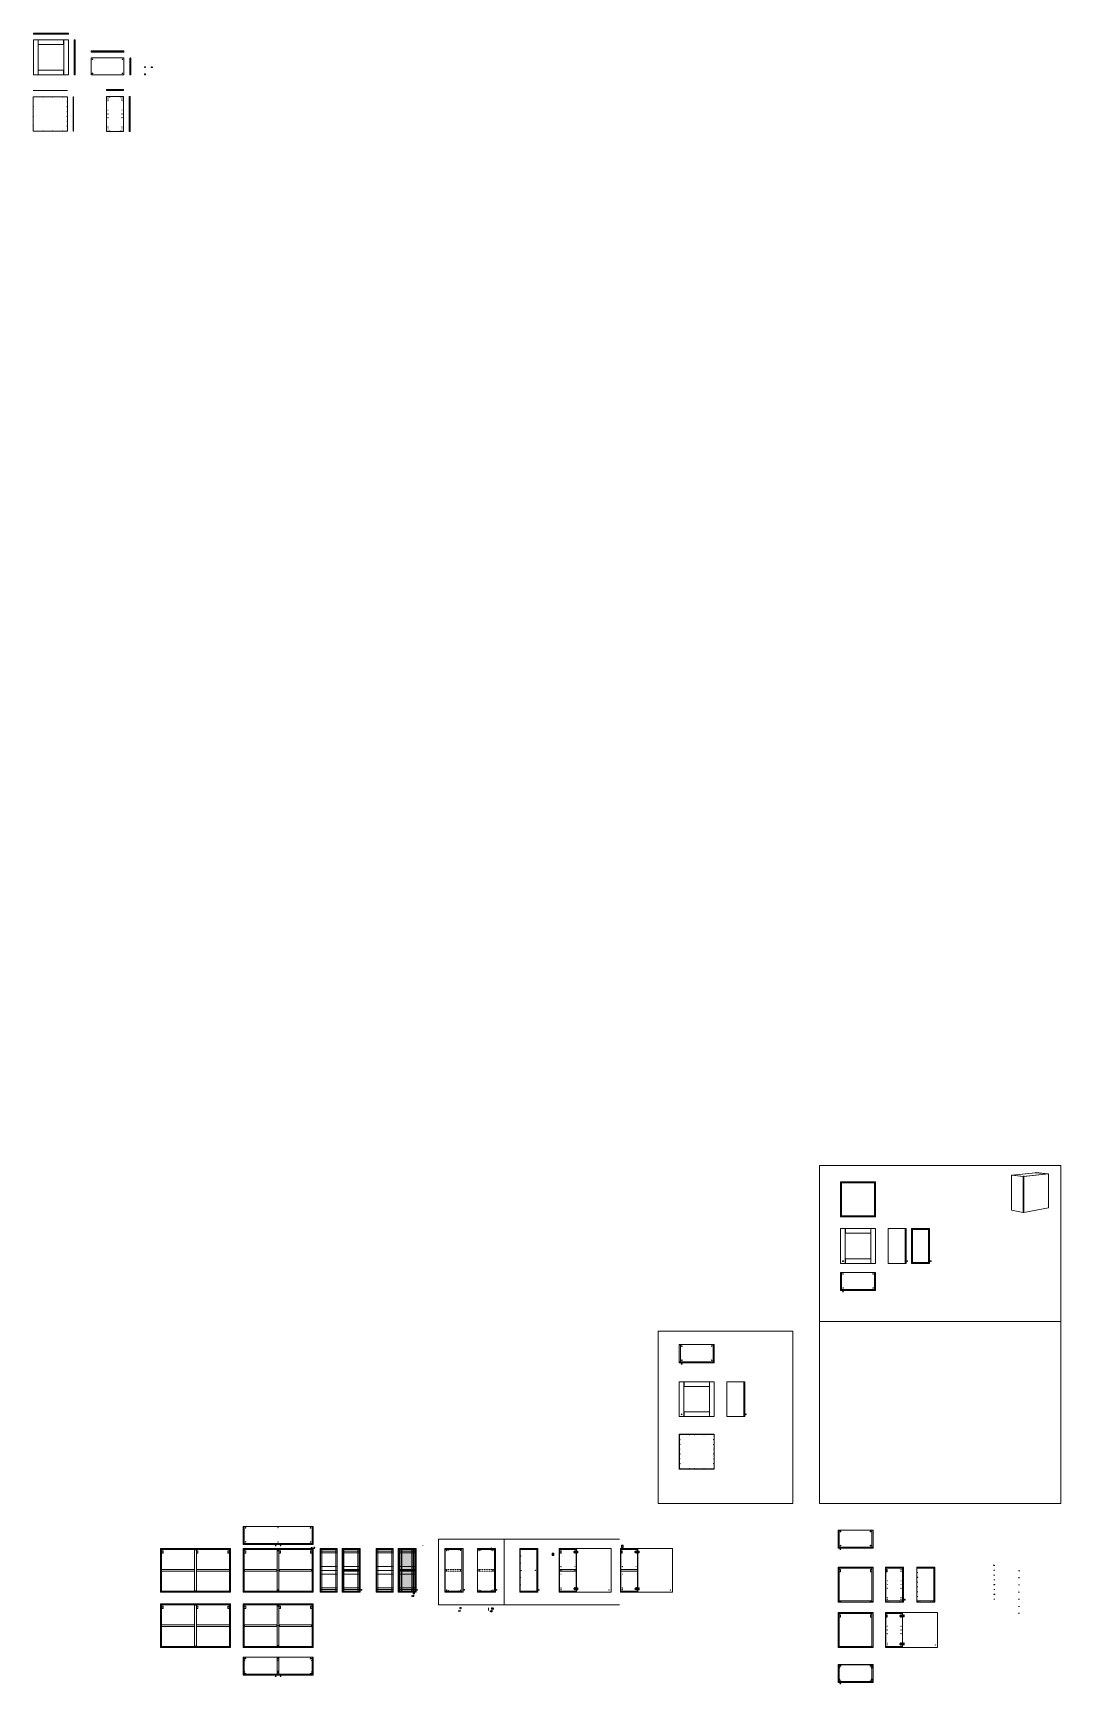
# Model space of a CAD drawing. Header units: centimetres. Extents: x -2268 to 3762, y -1681 to 1458.
# Drawn here: x 1998 to 3762, y -1449 to 1383 of the extents above; entities that cross this region are included whole.
import ezdxf

# ---------------------------------------------------------------- set-up
doc = ezdxf.new("R2010")
doc.units = ezdxf.units.CM
doc.linetypes.add('Linee Nascoste 2', pattern=[0.015, 0.01, -0.005])
for name, color, linetype, lineweight in [('0_Num_Penna__6', 6, 'Continuous', 18), ('0_Num_Penna__7', 7, 'Continuous', 18), ('A-FURN_Num_Penna__251_Num_Penna__251_Num_Penna__2_Num_Penna__251_Num_Penna__251_Num_Penna__251_Num_Penna__251_Num_Penna__251_Num_Penna__251_Num_Penna__251_Num_Penna__251_Num_Penna__3_Num_Penna__3_Num_Penna__3_Num_Penna__3', 3, 'Continuous', 18), ('A-FURN_Num_Penna__252_Num_Penna__252_Num_Penna__3_Num_Penna__252_Num_Penna__252_Num_Penna__252_Num_Penna__252_Num_Penna__252_Num_Penna__252_Num_Penna__252_Num_Penna__252_Num_Penna__252_Num_Penna__252_Num_Penna__252_Num_Penna__2', 2, 'Continuous', 18), ('A-FURN_Num_Penna__252_Num_Penna__252_Num_Penna__3_Num_Penna__252_Num_Penna__252_Num_Penna__252_Num_Penna__252_Num_Penna__252_Num_Penna__252_Num_Penna__252_Num_Penna__252_Num_Penna__252_Num_Penna__252_Num_Penna__252_Num_Penna__23', 23, 'Continuous', 18), ('A-FURN_Num_Penna__252_Num_Penna__252_Num_Penna__3_Num_Penna__252_Num_Penna__252_Num_Penna__252_Num_Penna__252_Num_Penna__252_Num_Penna__252_Num_Penna__252_Num_Penna__252_Num_Penna__252_Num_Penna__252_Num_Penna__252_Num_Penna__240', 240, 'Continuous', 18), ('A-FURN_Num_Penna__252_Num_Penna__252_Num_Penna__3_Num_Penna__252_Num_Penna__252_Num_Penna__252_Num_Penna__252_Num_Penna__252_Num_Penna__252_Num_Penna__252_Num_Penna__252_Num_Penna__252_Num_Penna__252_Num_Penna__252_Num_Penna__3', 3, 'Continuous', 18), ('A-FURN_Num_Penna__252_Num_Penna__252_Num_Penna__3_Num_Penna__252_Num_Penna__252_Num_Penna__252_Num_Penna__252_Num_Penna__252_Num_Penna__252_Num_Penna__252_Num_Penna__252_Num_Penna__252_Num_Penna__252_Num_Penna__252_Num_Penna__5', 5, 'Continuous', 18), ('A-FURN_Num_Penna__252_Num_Penna__252_Num_Penna__3_Num_Penna__252_Num_Penna__252_Num_Penna__252_Num_Penna__252_Num_Penna__252_Num_Penna__252_Num_Penna__252_Num_Penna__252_Num_Penna__252_Num_Penna__252_Num_Penna__252_Num_Penna__6', 6, 'Continuous', 18), ('A-FURN_Num_Penna__252_Num_Penna__252_Num_Penna__3_Num_Penna__252_Num_Penna__252_Num_Penna__252_Num_Penna__252_Num_Penna__252_Num_Penna__252_Num_Penna__252_Num_Penna__252_Num_Penna__252_Num_Penna__252_Num_Penna__252_Num_Penna__7', 7, 'Continuous', 18), ('A-FURN_Num_Penna__252_Num_Penna__252_Num_Penna__3_Num_Penna__252_Num_Penna__252_Num_Penna__252_Num_Penna__252_Num_Penna__252_Num_Penna__252_Num_Penna__252_Num_Penna__252_Num_Penna__252_Num_Penna__252_Num_Penna__6_Num_Penna__6', 6, 'Continuous', 18), ('A-SECT-PATT_Num_Penna__6_Num_Penna__6_Num_Penna__6_Num_Penna__6_Num_Penna__6_Num_Penna__6_Num_Penna__6_Num_Penna__6_Num_Penna__3_Num_Penna__3_Num_Penna__3_Num_Penna__3_Num_Penna__3_Num_Penna__3', 3, 'Continuous', 18), ('A-SECT-PATT_Num_Penna__6_Num_Penna__6_Num_Penna__6_Num_Penna__6_Num_Penna__6_Num_Penna__6_Num_Penna__6_Num_Penna__6_Num_Penna__3_Num_Penna__3_Num_Penna__3_Num_Penna__3_Num_Penna__3_Num_Penna__5', 5, 'Continuous', 18), ('A-SECT-PATT_Num_Penna__6_Num_Penna__6_Num_Penna__6_Num_Penna__6_Num_Penna__6_Num_Penna__6_Num_Penna__6_Num_Penna__6_Num_Penna__5_Num_Penna__5_Num_Penna__5_Num_Penna__5_Num_Penna__5_Num_Penna__5', 5, 'Continuous', 18), ('A-SECT-PATT_Num_Penna__6_Num_Penna__6_Num_Penna__6_Num_Penna__6_Num_Penna__6_Num_Penna__6_Num_Penna__6_Num_Penna__6_Num_Penna__6_Num_Penna__5_Num_Penna__5_Num_Penna__5_Num_Penna__5_Num_Penna__5', 5, 'Continuous', 18), ('A-SECT-PATT_Num_Penna__6_Num_Penna__6_Num_Penna__6_Num_Penna__6_Num_Penna__6_Num_Penna__6_Num_Penna__6_Num_Penna__6_Num_Penna__6_Num_Penna__6_Num_Penna__6_Num_Penna__3_Num_Penna__3_Num_Penna__3', 3, 'Continuous', 18), ('A-SECT-PATT_Num_Penna__6_Num_Penna__6_Num_Penna__6_Num_Penna__6_Num_Penna__6_Num_Penna__6_Num_Penna__6_Num_Penna__6_Num_Penna__6_Num_Penna__6_Num_Penna__6_Num_Penna__6_Num_Penna__6_Num_Penna__2', 2, 'Continuous', 18), ('A-SECT-PATT_Num_Penna__6_Num_Penna__6_Num_Penna__6_Num_Penna__6_Num_Penna__6_Num_Penna__6_Num_Penna__6_Num_Penna__6_Num_Penna__6_Num_Penna__6_Num_Penna__6_Num_Penna__6_Num_Penna__6_Num_Penna__6', 6, 'Continuous', 18), ('A-SECT-PATT_Num_Penna__6_Num_Penna__6_Num_Penna__6_Num_Penna__6_Num_Penna__6_Num_Penna__6_Num_Penna__6_Num_Penna__6_Num_Penna__6_Num_Penna__6_Num_Penna__6_Num_Penna__6_Num_Penna__6_Num_Penna__9', 9, 'Continuous', 18), ('filatura_Num_Penna__8', 8, 'Continuous', 18), ('INFO_Num_Penna__2_Num_Penna__2_Num_Penna__2_Num_Penna__2_Num_Penna__5', 5, 'Continuous', 18), ('PDF _Geometria_Num_Penna__5', 5, 'Continuous', 18), ('PDF _Geometria_Num_Penna__7', 7, 'Continuous', 18), ('PDF10_Geometry_Num_Penna__7_Num_Penna__7_Num_Penna__7_Num_Penna__7_Num_Penna__7_Num_Penna__7_Num_Penna__7_Num_Penna__6', 6, 'Continuous', 18), ('PDF10_Solid Fills_Num_Penna__5_Num_Penna__5_Num_Penna__5_Num_Penna__5_Num_Penna__5_Num_Penna__5_Num_Penna__5_Num_Penna__5', 5, 'Continuous', 18), ('PDF10_Solid Fills_Num_Penna__5_Num_Penna__5_Num_Penna__5_Num_Penna__5_Num_Penna__5_Num_Penna__5_Num_Penna__5_Num_Penna__6', 6, 'Continuous', 18), ('PDF10_Solid Fills_Num_Penna__82_Num_Penna__82_Num_Penna__82_Num_Penna__82_Num_Penna__82_Num_Penna__82_Num_Penna__82_Num_Penna__82', 82, 'Continuous', 18), ('PDF16_Geometry_Num_Penna__5_Num_Penna__5_Num_Penna__5_Num_Penna__5_Num_Penna__5_Num_Penna__5_Num_Penna__5_Num_Penna__5_Num_Penna__5_Num_Penna__5_Num_Penna__5_Num_Penna__5_Num_Penna__5_Num_Penna__5', 5, 'Continuous', 18), ('PDF16_Geometry_Num_Penna__6_Num_Penna__6_Num_Penna__3_Num_Penna__3_Num_Penna__3_Num_Penna__3_Num_Penna__3_Num_Penna__3_Num_Penna__3_Num_Penna__3_Num_Penna__3_Num_Penna__3_Num_Penna__3_Num_Penna__3', 3, 'Continuous', 18), ('PDF16_Geometry_Num_Penna__6_Num_Penna__6_Num_Penna__6_Num_Penna__3_Num_Penna__3_Num_Penna__3_Num_Penna__3_Num_Penna__3_Num_Penna__3_Num_Penna__3_Num_Penna__3_Num_Penna__3_Num_Penna__3_Num_Penna__3', 3, 'Continuous', 18), ('PDF16_Geometry_Num_Penna__6_Num_Penna__6_Num_Penna__6_Num_Penna__3_Num_Penna__3_Num_Penna__3_Num_Penna__3_Num_Penna__3_Num_Penna__9_Num_Penna__9_Num_Penna__9_Num_Penna__9_Num_Penna__9_Num_Penna__9', 9, 'Continuous', 18), ('PDF16_Geometry_Num_Penna__6_Num_Penna__6_Num_Penna__6_Num_Penna__6_Num_Penna__6_Num_Penna__6_Num_Penna__6_Num_Penna__6_Num_Penna__3_Num_Penna__3_Num_Penna__3_Num_Penna__3_Num_Penna__3_Num_Penna__3', 3, 'Continuous', 18), ('PDF16_Geometry_Num_Penna__6_Num_Penna__6_Num_Penna__6_Num_Penna__6_Num_Penna__6_Num_Penna__6_Num_Penna__6_Num_Penna__6_Num_Penna__6_Num_Penna__6_Num_Penna__6_Num_Penna__6_Num_Penna__6_Num_Penna__2', 2, 'Continuous', 18), ('PDF16_Geometry_Num_Penna__6_Num_Penna__6_Num_Penna__6_Num_Penna__6_Num_Penna__6_Num_Penna__6_Num_Penna__6_Num_Penna__6_Num_Penna__6_Num_Penna__6_Num_Penna__6_Num_Penna__6_Num_Penna__6_Num_Penna__5', 5, 'Continuous', 18), ('PDF16_Geometry_Num_Penna__6_Num_Penna__6_Num_Penna__6_Num_Penna__6_Num_Penna__6_Num_Penna__6_Num_Penna__6_Num_Penna__6_Num_Penna__6_Num_Penna__6_Num_Penna__6_Num_Penna__6_Num_Penna__6_Num_Penna__6', 6, 'Continuous', 18), ('PDF17_Solid Fills_Num_Penna__5_Num_Penna__5_Num_Penna__5_Num_Penna__5_Num_Penna__5_Num_Penna__5', 5, 'Continuous', 18), ('PDF22_Geometry_Num_Penna__1_Num_Penna__255_Num_Penna__255_Num_Penna__255_Num_Penna__255_Num_Penna__5', 5, 'Continuous', 18), ('PDF22_Geometry_Num_Penna__1_Num_Penna__255_Num_Penna__255_Num_Penna__255_Num_Penna__255_Num_Penna__6', 6, 'Continuous', 18), ('PDF22_Geometry_Num_Penna__1_Num_Penna__255_Num_Penna__255_Num_Penna__6_Num_Penna__6_Num_Penna__6', 6, 'Continuous', 18), ('PDF22_Geometry_Num_Penna__1_Num_Penna__255_Num_Penna__255_Num_Penna__82_Num_Penna__82_Num_Penna__82', 82, 'Continuous', 18), ('PDF22_Geometry_Num_Penna__1_Num_Penna__255_Num_Penna__3_Num_Penna__3_Num_Penna__3', 3, 'Continuous', 18), ('PDF22_Geometry_Num_Penna__1_Num_Penna__255_Num_Penna__3_Num_Penna__3_Num_Penna__5', 5, 'Continuous', 18), ('PDF22_Geometry_Num_Penna__1_Num_Penna__255_Num_Penna__3_Num_Penna__3_Num_Penna__6', 6, 'Continuous', 18), ('PDF22_Geometry_Num_Penna__1_Num_Penna__255_Num_Penna__5_Num_Penna__5_Num_Penna__5', 5, 'Continuous', 18), ('PDF22_Geometry_Num_Penna__1_Num_Penna__255_Num_Penna__5_Num_Penna__5_Num_Penna__6', 6, 'Continuous', 18), ('PDF22_Geometry_Num_Penna__1_Num_Penna__255_Num_Penna__6_Num_Penna__6_Num_Penna__6', 6, 'Continuous', 18), ('PDF22_Solid Fills_Num_Penna__7_Num_Penna__7_Num_Penna__254_Num_Penna__254_Num_Penna__254_Num_Penna__254', 254, 'Continuous', 18), ('PDF22_Solid Fills_Num_Penna__7_Num_Penna__7_Num_Penna__254_Num_Penna__3_Num_Penna__3_Num_Penna__3', 3, 'Continuous', 18), ('PDF22_Solid Fills_Num_Penna__7_Num_Penna__82_Num_Penna__82_Num_Penna__82_Num_Penna__82_Num_Penna__82', 82, 'Continuous', 18), ('PDF2_Geometry_Num_Penna__7_Num_Penna__7_Num_Penna__7_Num_Penna__7_Num_Penna__7_Num_Penna__7', 7, 'Continuous', 18), ('PDF2_Geometry_Num_Penna__7_Num_Penna__7_Num_Penna__7_Num_Penna__7_Num_Penna__7_Num_Penna__7_Num_Penna__7_Num_Penna__5', 5, 'Continuous', 18), ('PDF2_Geometry_Num_Penna__7_Num_Penna__7_Num_Penna__7_Num_Penna__7_Num_Penna__7_Num_Penna__7_Num_Penna__7_Num_Penna__6', 6, 'Continuous', 18), ('PDF2_Geometry_Num_Penna__7_Num_Penna__7_Num_Penna__7_Num_Penna__7_Num_Penna__7_Num_Penna__7_Num_Penna__7_Num_Penna__7', 7, 'Continuous', 18), ('PDF_Geometry_Num_Penna__7_Num_Penna__7_Num_Penna__3_Num_Penna__6_Num_Penna__6_Num_Penna__6_Num_Penna__6_Num_Penna__6_Num_Penna__6_Num_Penna__6_Num_Penna__6_Num_Penna__6_Num_Penna__6_Num_Penna__6', 6, 'Continuous', 18), ('VITE_Num_Penna__5', 5, 'Continuous', 18), ('VITE_Num_Penna__6', 6, 'Continuous', 18), ('VITE_Num_Penna__7', 7, 'Continuous', 18), ('viti_Num_Penna__5', 5, 'Continuous', 18), ('viti_Num_Penna__6', 6, 'Continuous', 18)]:
    doc.layers.add(name, color=color, linetype=linetype, lineweight=lineweight)
doc.layers.add('PDF16_Geometry_Num_Penna__6_Num_Penna__6_Num_Penna__6_Num_Penna__3_Num_Penna__3_Num_Penna__3_Num_Penna__3_Num_Penna__3_Num_Penna__2_Num_Penna__1_Num_Penna__1_Num_Penna__1_Num_Penna__1_Num_Penna__1', color=7, linetype='Continuous', lineweight=18, true_color=0xc6c8ca)

msp = doc.modelspace()

# ---------------------------------------------------------------- hatches: boundary and pattern name
at = {"layer": 'A-FURN_Num_Penna__252_Num_Penna__252_Num_Penna__3_Num_Penna__252_Num_Penna__252_Num_Penna__252_Num_Penna__252_Num_Penna__252_Num_Penna__252_Num_Penna__252_Num_Penna__252_Num_Penna__252_Num_Penna__252_Num_Penna__252_Num_Penna__23', "linetype": 'Continuous', "lineweight": 0, "true_color": 0xbdafac}
msp.add_hatch(color=253, dxfattribs=at).paths.add_polyline_path([(2624.7301, -1218.8718), (2653.4801, -1218.8718), (2653.4801, -1290.2718), (2624.7301, -1290.2718)])

# ---------------------------------------------------------------- linework, layer by layer
at = {"layer": '0_Num_Penna__6', "color": 6, "linetype": 'Continuous', "lineweight": 18}
for p, q in [((2217.4533, -1217.7218), (2217.3533, -1217.8218)), ((2217.3533, -1217.8218), (2217.3533, -1218.1218)), ((2219.4533, -1217.7218), (2219.5533, -1217.8218)), ((2219.5533, -1217.8218), (2219.5533, -1218.1218)), ((2276.4033, -1217.8718), (2276.5033, -1217.7718)), ((2276.5033, -1217.7718), (2276.8033, -1217.7718)), ((2276.9033, -1217.8718), (2276.8033, -1217.7718)), ((2333.8533, -1217.7218), (2333.7533, -1217.8218)), ((2333.7533, -1217.8218), (2333.7533, -1218.1218)), ((2335.8533, -1217.7218), (2335.9533, -1217.8218)), ((2335.9533, -1217.8218), (2335.9533, -1218.1218)), ((2360.1354, -1217.7432), (2362.1354, -1217.7432)), ((2362.1354, -1217.7432), (2362.1354, -1217.0718)), ((2363.1354, -1218.2291), (2363.1354, -1217.0718)), ((2473.5354, -1218.2291), (2473.5354, -1217.0718)), ((2474.5354, -1217.7432), (2474.5354, -1217.0718)), ((2476.5354, -1217.7432), (2474.5354, -1217.7432)), ((2475.0325, -1215.6446), (2475.0325, -1215.1974)), ((2475.0325, -1216.1582), (2475.0325, -1215.6446)), ((2476.0325, -1216.1582), (2475.0325, -1216.1582)), ((2476.0325, -1215.1974), (2476.0325, -1215.6723)), ((2478.0325, -1215.6723), (2476.0325, -1215.6723)), ((2710.2928, -1217.8718), (2710.3928, -1217.7718)), ((2710.3928, -1217.7718), (2710.6928, -1217.7718)), ((2710.7928, -1217.8718), (2710.6928, -1217.7718)), ((2728.2428, -1217.8718), (2728.3428, -1217.7718)), ((2728.3428, -1217.7718), (2728.6428, -1217.7718)), ((2728.7428, -1217.8718), (2728.6428, -1217.7718)), ((2765.8388, -1217.8718), (2765.9388, -1217.7718)), ((2765.9388, -1217.7718), (2766.2388, -1217.7718)), ((2766.3388, -1217.8718), (2766.2388, -1217.7718)), ((2783.7888, -1217.8718), (2783.8888, -1217.7718)), ((2783.8888, -1217.7718), (2784.1888, -1217.7718)), ((2784.2888, -1217.8718), (2784.1888, -1217.7718)), ((2217.4533, -1218.2218), (2217.3533, -1218.1218)), ((2219.4533, -1218.2218), (2219.5533, -1218.1218)), ((2276.4033, -1219.8718), (2276.5033, -1219.9718)), ((2276.5033, -1219.9718), (2276.8033, -1219.9718)), ((2276.9033, -1219.8718), (2276.8033, -1219.9718)), ((2333.8533, -1218.2218), (2333.7533, -1218.1218)), ((2335.8533, -1218.2218), (2335.9533, -1218.1218)), ((2362.1354, -1218.2291), (2362.1354, -1218.2003)), ((2362.1354, -1218.2291), (2363.1354, -1218.2291)), ((2474.5354, -1218.2291), (2473.5354, -1218.2291)), ((2474.5354, -1218.2291), (2474.5354, -1218.2003)), ((2710.2928, -1219.8718), (2710.3928, -1219.9718)), ((2710.3928, -1219.9718), (2710.6928, -1219.9718)), ((2710.7928, -1219.8718), (2710.6928, -1219.9718)), ((2728.2428, -1219.8718), (2728.3428, -1219.9718)), ((2728.3428, -1219.9718), (2728.6428, -1219.9718)), ((2728.7428, -1219.8718), (2728.6428, -1219.9718)), ((2765.8388, -1219.8718), (2765.9388, -1219.9718)), ((2765.9388, -1219.9718), (2766.2388, -1219.9718)), ((2766.3388, -1219.8718), (2766.2388, -1219.9718)), ((2783.7888, -1219.8718), (2783.8888, -1219.9718)), ((2783.8888, -1219.9718), (2784.1888, -1219.9718)), ((2784.2888, -1219.8718), (2784.1888, -1219.9718)), ((3380.9198, -1249.529), (3382.9198, -1249.529)), ((3382.9198, -1249.529), (3382.9198, -1248.8576)), ((3382.9198, -1250.0149), (3382.9198, -1249.9861)), ((3382.9198, -1250.0149), (3383.9198, -1250.0149)), ((3383.9198, -1250.0149), (3383.9198, -1248.8576)), ((3434.3198, -1250.0149), (3434.3198, -1248.8576)), ((3435.3198, -1250.0149), (3434.3198, -1250.0149)), ((3435.3198, -1249.529), (3435.3198, -1248.8576)), ((3437.3198, -1249.529), (3435.3198, -1249.529)), ((3435.3198, -1250.0149), (3435.3198, -1249.9861)), ((2217.4533, -1290.9218), (2217.3533, -1291.0218)), ((2217.3533, -1291.0218), (2217.3533, -1291.3218)), ((2217.4533, -1291.4218), (2217.3533, -1291.3218)), ((2219.4533, -1290.9218), (2219.5533, -1291.0218)), ((2219.4533, -1291.4218), (2219.5533, -1291.3218)), ((2219.5533, -1291.0218), (2219.5533, -1291.3218)), ((2276.4033, -1289.2718), (2276.5033, -1289.1718)), ((2276.4033, -1291.2718), (2276.5033, -1291.3718)), ((2276.5033, -1289.1718), (2276.8033, -1289.1718)), ((2276.5033, -1291.3718), (2276.8033, -1291.3718)), ((2276.9033, -1289.2718), (2276.8033, -1289.1718)), ((2276.9033, -1291.2718), (2276.8033, -1291.3718)), ((2333.8533, -1290.9218), (2333.7533, -1291.0218)), ((2333.7533, -1291.0218), (2333.7533, -1291.3218)), ((2333.8533, -1291.4218), (2333.7533, -1291.3218)), ((2335.8533, -1290.9218), (2335.9533, -1291.0218)), ((2335.8533, -1291.4218), (2335.9533, -1291.3218)), ((2335.9533, -1291.0218), (2335.9533, -1291.3218)), ((2360.1354, -1291.4003), (2362.1354, -1291.4003)), ((2362.1354, -1290.9144), (2363.1354, -1290.9144)), ((2362.1354, -1290.9144), (2362.1354, -1290.9432)), ((2362.1354, -1291.4003), (2362.1354, -1292.0718)), ((2363.1354, -1290.9144), (2363.1354, -1292.0718)), ((2474.5354, -1290.9144), (2473.5354, -1290.9144)), ((2473.5354, -1290.9144), (2473.5354, -1292.0718)), ((2474.5354, -1290.9144), (2474.5354, -1290.9432)), ((2476.5354, -1291.4003), (2474.5354, -1291.4003)), ((2474.5354, -1291.4003), (2474.5354, -1292.0718)), ((2710.2928, -1289.2718), (2710.3928, -1289.1718)), ((2710.2928, -1291.2718), (2710.3928, -1291.3718)), ((2710.3928, -1289.1718), (2710.6928, -1289.1718)), ((2710.3928, -1291.3718), (2710.6928, -1291.3718)), ((2710.7928, -1289.2718), (2710.6928, -1289.1718)), ((2710.7928, -1291.2718), (2710.6928, -1291.3718)), ((2728.2428, -1289.2718), (2728.3428, -1289.1718)), ((2728.2428, -1291.2718), (2728.3428, -1291.3718)), ((2728.3428, -1289.1718), (2728.6428, -1289.1718)), ((2728.3428, -1291.3718), (2728.6428, -1291.3718)), ((2728.7428, -1289.2718), (2728.6428, -1289.1718)), ((2728.7428, -1291.2718), (2728.6428, -1291.3718)), ((2765.8388, -1289.2718), (2765.9388, -1289.1718)), ((2765.8388, -1291.2718), (2765.9388, -1291.3718)), ((2765.9388, -1289.1718), (2766.2388, -1289.1718)), ((2765.9388, -1291.3718), (2766.2388, -1291.3718)), ((2766.3388, -1289.2718), (2766.2388, -1289.1718)), ((2766.3388, -1291.2718), (2766.2388, -1291.3718)), ((2783.7888, -1289.2718), (2783.8888, -1289.1718)), ((2783.7888, -1291.2718), (2783.8888, -1291.3718)), ((2783.8888, -1289.1718), (2784.1888, -1289.1718)), ((2783.8888, -1291.3718), (2784.1888, -1291.3718)), ((2784.2888, -1289.2718), (2784.1888, -1289.1718)), ((2784.2888, -1291.2718), (2784.1888, -1291.3718)), ((2217.4533, -1312.7218), (2217.3533, -1312.8218)), ((2217.3533, -1312.8218), (2217.3533, -1313.1218)), ((2217.4533, -1313.2218), (2217.3533, -1313.1218)), ((2219.4533, -1312.7218), (2219.5533, -1312.8218)), ((2219.4533, -1313.2218), (2219.5533, -1313.1218)), ((2219.5533, -1312.8218), (2219.5533, -1313.1218)), ((2276.4033, -1312.8718), (2276.5033, -1312.7718)), ((2276.4033, -1314.8718), (2276.5033, -1314.9718)), ((2276.5033, -1312.7718), (2276.8033, -1312.7718)), ((2276.5033, -1314.9718), (2276.8033, -1314.9718)), ((2276.9033, -1312.8718), (2276.8033, -1312.7718)), ((2276.9033, -1314.8718), (2276.8033, -1314.9718)), ((2333.8533, -1312.7218), (2333.7533, -1312.8218)), ((2333.7533, -1312.8218), (2333.7533, -1313.1218)), ((2333.8533, -1313.2218), (2333.7533, -1313.1218)), ((2335.8533, -1312.7218), (2335.9533, -1312.8218)), ((2335.8533, -1313.2218), (2335.9533, -1313.1218)), ((2335.9533, -1312.8218), (2335.9533, -1313.1218)), ((2473.5354, -1313.2291), (2473.5354, -1312.0718)), ((2474.5354, -1313.2291), (2473.5354, -1313.2291)), ((2474.5354, -1313.2291), (2474.5354, -1312.0718)), ((2476.5354, -1312.7432), (2474.5354, -1312.7432)), ((3379.9198, -1327.4306), (3379.8198, -1327.5306)), ((3379.8198, -1327.5306), (3379.8198, -1327.8306)), ((3379.9198, -1327.9306), (3379.8198, -1327.8306)), ((3380.9198, -1308.1861), (3382.9198, -1308.1861)), ((3381.9198, -1327.4306), (3382.0198, -1327.5306)), ((3381.9198, -1327.9306), (3382.0198, -1327.8306)), ((3382.0198, -1327.5306), (3382.0198, -1327.8306)), ((3382.9198, -1307.7002), (3383.9198, -1307.7002)), ((3382.9198, -1307.7002), (3382.9198, -1307.729)), ((3382.9198, -1308.1861), (3382.9198, -1308.8576)), ((3383.9198, -1307.7002), (3383.9198, -1307.729)), ((3383.9198, -1307.729), (3383.9198, -1308.8576)), ((3435.3198, -1307.7002), (3434.3198, -1307.7002)), ((3434.3198, -1307.7002), (3434.3198, -1307.729)), ((3434.3198, -1307.729), (3434.3198, -1308.8576)), ((3435.3198, -1307.7002), (3435.3198, -1307.729)), ((3437.3198, -1308.1861), (3435.3198, -1308.1861)), ((3435.3198, -1308.1861), (3435.3198, -1308.8576)), ((3436.3198, -1327.4306), (3436.2198, -1327.5306)), ((3436.2198, -1327.5306), (3436.2198, -1327.8306)), ((3436.3198, -1327.9306), (3436.2198, -1327.8306)), ((3438.3198, -1327.4306), (3438.4198, -1327.5306)), ((3438.3198, -1327.9306), (3438.4198, -1327.8306)), ((3438.4198, -1327.5306), (3438.4198, -1327.8306)), ((2217.4533, -1385.9218), (2217.3533, -1386.0218)), ((2217.3533, -1386.3218), (2217.3533, -1386.0218)), ((2217.4533, -1386.4218), (2217.3533, -1386.3218)), ((2219.4533, -1385.9218), (2219.5533, -1386.0218)), ((2219.4533, -1386.4218), (2219.5533, -1386.3218)), ((2219.5533, -1386.3218), (2219.5533, -1386.0218)), ((2276.4033, -1384.2718), (2276.5033, -1384.1718)), ((2276.4033, -1386.2718), (2276.5033, -1386.3718)), ((2276.5033, -1384.1718), (2276.8033, -1384.1718)), ((2276.5033, -1386.3718), (2276.8033, -1386.3718)), ((2276.9033, -1384.2718), (2276.8033, -1384.1718)), ((2276.9033, -1386.2718), (2276.8033, -1386.3718)), ((2333.8533, -1385.9218), (2333.7533, -1386.0218)), ((2333.7533, -1386.3218), (2333.7533, -1386.0218)), ((2333.8533, -1386.4218), (2333.7533, -1386.3218)), ((2335.8533, -1385.9218), (2335.9533, -1386.0218)), ((2335.8533, -1386.4218), (2335.9533, -1386.3218)), ((2335.9533, -1386.3218), (2335.9533, -1386.0218)), ((3379.9198, -1385.6306), (3379.8198, -1385.7306)), ((3379.8198, -1386.0306), (3379.8198, -1385.7306)), ((3379.9198, -1386.1306), (3379.8198, -1386.0306)), ((3381.9198, -1385.6306), (3382.0198, -1385.7306)), ((3381.9198, -1386.1306), (3382.0198, -1386.0306)), ((3382.0198, -1386.0306), (3382.0198, -1385.7306)), ((3436.3198, -1385.6306), (3436.2198, -1385.7306)), ((3436.2198, -1386.0306), (3436.2198, -1385.7306)), ((3436.3198, -1386.1306), (3436.2198, -1386.0306)), ((3438.3198, -1385.6306), (3438.4198, -1385.7306)), ((3438.3198, -1386.1306), (3438.4198, -1386.0306)), ((3438.4198, -1386.0306), (3438.4198, -1385.7306)), ((2359.1354, -1408.4501), (2359.0354, -1408.5501)), ((2359.0354, -1408.5501), (2359.0354, -1408.8501)), ((2359.1354, -1408.9501), (2359.0354, -1408.8501)), ((2360.1354, -1406.0253), (2362.1907, -1406.0253)), ((2361.1354, -1408.4501), (2361.2354, -1408.5501)), ((2361.1354, -1408.9501), (2361.2354, -1408.8501)), ((2361.2354, -1408.5501), (2361.2354, -1408.8501)), ((2476.5354, -1406.0253), (2474.4801, -1406.0253)), ((2475.5354, -1408.4501), (2475.4354, -1408.5501)), ((2475.4354, -1408.5501), (2475.4354, -1408.8501)), ((2475.5354, -1408.9501), (2475.4354, -1408.8501)), ((2477.5354, -1408.4501), (2477.6354, -1408.5501)), ((2477.5354, -1408.9501), (2477.6354, -1408.8501)), ((2477.6354, -1408.5501), (2477.6354, -1408.8501)), ((2359.1354, -1428.6433), (2359.0354, -1428.7433)), ((2359.0354, -1429.0433), (2359.0354, -1428.7433)), ((2359.1354, -1429.1433), (2359.0354, -1429.0433)), ((2360.1354, -1431.5681), (2362.1907, -1431.5681)), ((2361.1354, -1428.6433), (2361.2354, -1428.7433)), ((2361.1354, -1429.1433), (2361.2354, -1429.0433)), ((2361.2354, -1429.0433), (2361.2354, -1428.7433)), ((2476.5354, -1431.5681), (2474.4801, -1431.5681)), ((2475.5354, -1428.6433), (2475.4354, -1428.7433)), ((2475.4354, -1429.0433), (2475.4354, -1428.7433)), ((2475.5354, -1429.1433), (2475.4354, -1429.0433)), ((2477.5354, -1428.6433), (2477.6354, -1428.7433)), ((2477.5354, -1429.1433), (2477.6354, -1429.0433)), ((2477.6354, -1429.0433), (2477.6354, -1428.7433)), ((3379.9198, -1421.134), (3379.8198, -1421.234)), ((3379.8198, -1421.234), (3379.8198, -1421.534)), ((3379.9198, -1421.634), (3379.8198, -1421.534)), ((3379.9198, -1441.3272), (3379.8198, -1441.4272)), ((3379.8198, -1441.7272), (3379.8198, -1441.4272)), ((3379.9198, -1441.8272), (3379.8198, -1441.7272)), ((3380.9198, -1418.7092), (3382.9751, -1418.7092)), ((3380.9198, -1444.252), (3382.9751, -1444.252)), ((3381.9198, -1421.134), (3382.0198, -1421.234)), ((3381.9198, -1421.634), (3382.0198, -1421.534)), ((3381.9198, -1441.3272), (3382.0198, -1441.4272)), ((3381.9198, -1441.8272), (3382.0198, -1441.7272)), ((3382.0198, -1421.234), (3382.0198, -1421.534)), ((3382.0198, -1441.7272), (3382.0198, -1441.4272)), ((3437.3198, -1418.7092), (3435.2645, -1418.7092)), ((3437.3198, -1444.252), (3435.2645, -1444.252)), ((3436.3198, -1421.134), (3436.2198, -1421.234)), ((3436.2198, -1421.234), (3436.2198, -1421.534)), ((3436.3198, -1421.634), (3436.2198, -1421.534)), ((3436.3198, -1441.3272), (3436.2198, -1441.4272)), ((3436.2198, -1441.7272), (3436.2198, -1441.4272)), ((3436.3198, -1441.8272), (3436.2198, -1441.7272)), ((3438.3198, -1421.134), (3438.4198, -1421.234)), ((3438.3198, -1421.634), (3438.4198, -1421.534)), ((3438.3198, -1441.3272), (3438.4198, -1441.4272)), ((3438.3198, -1441.8272), (3438.4198, -1441.7272)), ((3438.4198, -1421.234), (3438.4198, -1421.534)), ((3438.4198, -1441.7272), (3438.4198, -1441.4272))]:
    msp.add_line(p, q, dxfattribs=at)
for p in [(3382.9198, -1307.729), (3435.3198, -1307.729)]:
    msp.add_point(p, dxfattribs=at)
at = {"layer": '0_Num_Penna__7', "color": 7, "linetype": 'Continuous', "lineweight": 18}
for p, q in [((2647.8301, -1289.4718), (2647.9301, -1289.3718)), ((2647.8301, -1291.0718), (2647.9301, -1291.1718)), ((2647.9301, -1289.3718), (2648.2301, -1289.3718)), ((2647.9301, -1291.1718), (2648.2301, -1291.1718)), ((2648.3301, -1289.4718), (2648.2301, -1289.3718)), ((2648.3301, -1291.0718), (2648.2301, -1291.1718)), ((2649.5769, -1297.8813), (2649.6769, -1297.7813)), ((2649.5769, -1299.3563), (2649.6769, -1299.4563)), ((2649.6769, -1297.7813), (2649.9769, -1297.7813)), ((2649.6769, -1299.4563), (2649.9769, -1299.4563)), ((2650.0769, -1297.8813), (2649.9769, -1297.7813)), ((2650.0769, -1299.3563), (2649.9769, -1299.4563)), ((2650.2717, -1293.0959), (2650.3717, -1292.9959)), ((2650.2717, -1294.6959), (2650.3717, -1294.7959)), ((2650.3717, -1292.9959), (2650.6717, -1292.9959)), ((2650.3717, -1294.7959), (2650.6717, -1294.7959)), ((2650.7717, -1293.0959), (2650.6717, -1292.9959)), ((2650.7717, -1294.6959), (2650.6717, -1294.7959)), ((2650.6994, -1297.1583), (2650.7994, -1297.0583)), ((2650.6994, -1297.1583), (2650.6994, -1299.4583)), ((2650.6994, -1299.4583), (2650.7994, -1299.5583)), ((2651.0994, -1297.0583), (2650.7994, -1297.0583)), ((2650.7994, -1299.3583), (2650.7994, -1299.0583)), ((2650.7994, -1299.5583), (2651.0994, -1299.5583)), ((2651.0994, -1297.0583), (2651.1994, -1297.1583)), ((2651.1994, -1299.4583), (2651.0994, -1299.5583)), ((2651.1994, -1298.0583), (2651.1994, -1297.1583)), ((2651.1994, -1298.0583), (2651.1994, -1299.4583)), ((2729.3546, -1323.2723), (2729.4546, -1323.1723)), ((2729.3546, -1324.7473), (2729.4546, -1324.8473)), ((2729.4546, -1323.1723), (2729.7546, -1323.1723)), ((2729.4546, -1324.8473), (2729.7546, -1324.8473)), ((2729.8546, -1323.2723), (2729.7546, -1323.1723)), ((2729.8546, -1324.7473), (2729.7546, -1324.8473)), ((2730.0494, -1318.4869), (2730.1494, -1318.3869)), ((2730.0494, -1320.0869), (2730.1494, -1320.1869)), ((2730.1494, -1318.3869), (2730.4494, -1318.3869)), ((2730.1494, -1320.1869), (2730.4494, -1320.1869)), ((2730.5494, -1318.4869), (2730.4494, -1318.3869)), ((2730.5494, -1320.0869), (2730.4494, -1320.1869)), ((2730.477, -1322.5493), (2730.577, -1322.4493)), ((2730.477, -1322.5493), (2730.477, -1324.8493)), ((2730.477, -1324.8493), (2730.577, -1324.9493)), ((2730.877, -1322.4493), (2730.577, -1322.4493)), ((2730.577, -1324.7493), (2730.577, -1324.4493)), ((2730.577, -1324.9493), (2730.877, -1324.9493)), ((2730.877, -1322.4493), (2730.977, -1322.5493)), ((2730.977, -1324.8493), (2730.877, -1324.9493)), ((2730.977, -1323.4493), (2730.977, -1322.5493)), ((2730.977, -1323.4493), (2730.977, -1324.8493)), ((2783.8546, -1323.9138), (2783.9546, -1323.8138)), ((2783.8546, -1325.3888), (2783.9546, -1325.4888)), ((2783.9546, -1323.8138), (2784.2546, -1323.8138)), ((2783.9546, -1325.4888), (2784.2546, -1325.4888)), ((2784.3546, -1323.9138), (2784.2546, -1323.8138)), ((2784.3546, -1325.3888), (2784.2546, -1325.4888)), ((2784.5494, -1319.1285), (2784.6494, -1319.0285)), ((2784.5494, -1320.7285), (2784.6494, -1320.8285)), ((2784.6494, -1319.0285), (2784.9494, -1319.0285)), ((2784.6494, -1320.8285), (2784.9494, -1320.8285)), ((2785.0494, -1319.1285), (2784.9494, -1319.0285)), ((2785.0494, -1320.7285), (2784.9494, -1320.8285)), ((2784.9771, -1323.1909), (2785.0771, -1323.0909)), ((2784.9771, -1323.1909), (2784.9771, -1325.4909)), ((2784.9771, -1325.4909), (2785.0771, -1325.5909)), ((2785.3771, -1323.0909), (2785.0771, -1323.0909)), ((2785.0771, -1325.3909), (2785.0771, -1325.0909)), ((2785.0771, -1325.5909), (2785.3771, -1325.5909)), ((2785.3771, -1323.0909), (2785.4771, -1323.1909)), ((2785.4771, -1325.4909), (2785.3771, -1325.5909)), ((2785.4771, -1324.0909), (2785.4771, -1323.1909)), ((2785.4771, -1324.0909), (2785.4771, -1325.4909))]:
    msp.add_line(p, q, dxfattribs=at)
at = {"layer": 'A-FURN_Num_Penna__251_Num_Penna__251_Num_Penna__2_Num_Penna__251_Num_Penna__251_Num_Penna__251_Num_Penna__251_Num_Penna__251_Num_Penna__251_Num_Penna__251_Num_Penna__251_Num_Penna__3_Num_Penna__3_Num_Penna__3_Num_Penna__3', "color": 3, "linetype": 'Continuous', "lineweight": 18}
for p, q in [((2366.3354, -1210.0718), (2366.7354, -1210.0718)), ((2409.7354, -1210.0718), (2410.1354, -1210.0718)), ((2426.5354, -1210.0718), (2426.9354, -1210.0718)), ((2469.9354, -1210.0718), (2470.3354, -1210.0718))]:
    msp.add_line(p, q, dxfattribs=at)
at = {"layer": 'A-FURN_Num_Penna__252_Num_Penna__252_Num_Penna__3_Num_Penna__252_Num_Penna__252_Num_Penna__252_Num_Penna__252_Num_Penna__252_Num_Penna__252_Num_Penna__252_Num_Penna__252_Num_Penna__252_Num_Penna__252_Num_Penna__252_Num_Penna__2', "color": 2, "linetype": 'Continuous', "lineweight": 18, "flags": 128}
msp.add_lwpolyline([(2624.7301, -1218.8718), (2653.4801, -1218.8718), (2653.4801, -1290.2718), (2624.7301, -1290.2718)], close=True, dxfattribs=at)
at = {"layer": 'A-FURN_Num_Penna__252_Num_Penna__252_Num_Penna__3_Num_Penna__252_Num_Penna__252_Num_Penna__252_Num_Penna__252_Num_Penna__252_Num_Penna__252_Num_Penna__252_Num_Penna__252_Num_Penna__252_Num_Penna__252_Num_Penna__252_Num_Penna__240', "color": 240, "linetype": 'Continuous', "lineweight": 18}
for p, q in [((2693.346, -1200.9975), (2805.9974, -1200.9975)), ((2693.346, -1313.6489), (2693.346, -1200.9975)), ((2805.9974, -1200.9975), (2805.9974, -1313.6489)), ((2805.9974, -1200.9975), (3003.9985, -1200.9975)), ((2805.9974, -1313.6489), (2693.346, -1313.6489)), ((2805.9974, -1313.6489), (3003.9985, -1313.6489))]:
    msp.add_line(p, q, dxfattribs=at)
at = {"layer": 'A-FURN_Num_Penna__252_Num_Penna__252_Num_Penna__3_Num_Penna__252_Num_Penna__252_Num_Penna__252_Num_Penna__252_Num_Penna__252_Num_Penna__252_Num_Penna__252_Num_Penna__252_Num_Penna__252_Num_Penna__252_Num_Penna__252_Num_Penna__3', "color": 3, "linetype": 'Continuous', "lineweight": 18}
for p, q in [((2418.6354, -1217.7718), (2418.0354, -1217.7718)), ((2418.6354, -1218.1718), (2418.0354, -1218.1718)), ((2647.9301, -1291.1718), (2648.2301, -1291.1718)), ((2650.3717, -1294.7959), (2650.6717, -1294.7959)), ((2730.1494, -1320.1869), (2730.4494, -1320.1869)), ((2784.6494, -1320.8285), (2784.9494, -1320.8285))]:
    msp.add_line(p, q, dxfattribs=at)
at = {"layer": 'A-FURN_Num_Penna__252_Num_Penna__252_Num_Penna__3_Num_Penna__252_Num_Penna__252_Num_Penna__252_Num_Penna__252_Num_Penna__252_Num_Penna__252_Num_Penna__252_Num_Penna__252_Num_Penna__252_Num_Penna__252_Num_Penna__252_Num_Penna__5', "color": 5, "linetype": 'Continuous', "lineweight": 18}
for p, q in [((2360.1354, -1217.7752), (2360.1354, -1217.8415)), ((2418.6354, -1217.0718), (2418.0354, -1217.0718)), ((2418.541, -1217.1917), (2418.1295, -1217.1917)), ((2418.541, -1217.913), (2418.1295, -1217.913)), ((2476.1894, -1215.7676), (2476.1894, -1216.0345)), ((2476.5354, -1217.7752), (2476.5354, -1217.8415)), ((2477.8756, -1215.7676), (2477.8756, -1216.0345)), ((2479.6236, -1216.4873), (2479.543, -1216.748)), ((2479.6502, -1216.748), (2479.7309, -1216.4873)), ((2479.7589, -1216.4873), (2479.6783, -1216.748)), ((2479.8583, -1215.0081), (2479.7776, -1215.2688)), ((2479.7855, -1216.748), (2479.8662, -1216.4873)), ((2479.8942, -1216.4873), (2479.8136, -1216.748)), ((2479.8849, -1215.2688), (2479.9656, -1215.0081)), ((2479.9936, -1215.0081), (2479.9129, -1215.2688)), ((2479.9208, -1216.748), (2480.0015, -1216.4873)), ((2480.0295, -1216.4873), (2479.9488, -1216.748)), ((2480.0202, -1215.2688), (2480.1009, -1215.0081)), ((2480.1288, -1215.0081), (2480.0482, -1215.2688)), ((2480.0561, -1216.748), (2480.1368, -1216.4873)), ((2480.1648, -1216.4873), (2480.0841, -1216.748)), ((2480.1555, -1215.2688), (2480.2362, -1215.0081)), ((2480.2641, -1215.0081), (2480.1835, -1215.2688)), ((2480.1914, -1216.748), (2480.2721, -1216.4873)), ((2480.3001, -1216.4873), (2480.2194, -1216.748)), ((2480.2908, -1215.2688), (2480.3715, -1215.0081)), ((2480.3994, -1215.0081), (2480.3188, -1215.2688)), ((2480.3267, -1216.748), (2480.4074, -1216.4873)), ((2480.4353, -1216.4873), (2480.3547, -1216.748)), ((2480.426, -1215.2688), (2480.5067, -1215.0081)), ((2480.5347, -1215.0081), (2480.4541, -1215.2688)), ((2480.462, -1216.748), (2480.5427, -1216.4873)), ((2480.5706, -1216.4873), (2480.49, -1216.748)), ((2480.5613, -1215.2688), (2480.642, -1215.0081)), ((2480.67, -1215.0081), (2480.5894, -1215.2688)), ((2480.5972, -1216.748), (2480.6779, -1216.4873)), ((2480.7059, -1216.4873), (2480.6253, -1216.748)), ((2480.6966, -1215.2688), (2480.7773, -1215.0081)), ((2480.8053, -1215.0081), (2480.7246, -1215.2688)), ((2480.7325, -1216.748), (2480.8132, -1216.4873)), ((2480.8412, -1216.4873), (2480.7606, -1216.748)), ((2480.8319, -1215.2688), (2480.9126, -1215.0081)), ((2480.9406, -1215.0081), (2480.8599, -1215.2688)), ((2480.9672, -1215.2688), (2481.0479, -1215.0081)), ((2481.0759, -1215.0081), (2480.9952, -1215.2688)), ((2707.3427, -1217.0718), (2707.9427, -1217.0718)), ((2707.4371, -1217.1917), (2707.8487, -1217.1917)), ((2707.4371, -1217.913), (2707.8487, -1217.913)), ((2731.693, -1217.0718), (2731.093, -1217.0718)), ((2731.5986, -1217.1917), (2731.187, -1217.1917)), ((2731.5986, -1217.913), (2731.187, -1217.913)), ((2763.5087, -1217.0718), (2762.9087, -1217.0717)), ((2763.0028, -1217.1917), (2763.4146, -1217.1918)), ((2763.0783, -1217.9134), (2763.0028, -1217.9134)), ((2763.0441, -1218.0271), (2763.339, -1218.1184)), ((2763.339, -1218.1464), (2763.0565, -1218.059)), ((2763.4146, -1217.9134), (2763.0783, -1217.9134)), ((2787.2375, -1217.0718), (2786.6375, -1217.0717)), ((2786.7316, -1217.1917), (2787.1433, -1217.1918)), ((2786.8071, -1217.9134), (2786.7316, -1217.9134)), ((2786.7729, -1218.0271), (2787.0678, -1218.1184)), ((2787.0678, -1218.1464), (2786.7853, -1218.059)), ((2787.1433, -1217.9134), (2786.8071, -1217.9134)), ((2832.9725, -1218.0468), (2832.9725, -1218.3468)), ((2360.1354, -1218.1022), (2360.1354, -1218.1683)), ((2418.2049, -1218.1149), (2418.205, -1221.0005)), ((2418.4655, -1221.0005), (2418.205, -1221.0005)), ((2418.4655, -1221.0005), (2418.4655, -1218.1149)), ((2476.5354, -1218.1022), (2476.5354, -1218.1683)), ((2707.5126, -1221.0005), (2707.5126, -1218.1149)), ((2707.5126, -1221.0005), (2707.7732, -1221.0005)), ((2707.7732, -1218.1149), (2707.7732, -1221.0005)), ((2731.2625, -1218.1149), (2731.2625, -1221.0005)), ((2731.5231, -1221.0005), (2731.2625, -1221.0005)), ((2731.5231, -1221.0005), (2731.5231, -1218.1149)), ((2763.0783, -1218.173), (2763.339, -1218.2537)), ((2763.339, -1218.2817), (2763.0783, -1218.201)), ((2763.0783, -1218.3083), (2763.339, -1218.389)), ((2763.339, -1218.4169), (2763.0783, -1218.3363)), ((2763.0783, -1218.4436), (2763.339, -1218.5243)), ((2763.339, -1218.5522), (2763.0783, -1218.4716)), ((2763.0783, -1218.5789), (2763.339, -1218.6596)), ((2763.339, -1218.6875), (2763.0783, -1218.6069)), ((2763.0783, -1218.7142), (2763.339, -1218.7949)), ((2763.339, -1218.8228), (2763.0783, -1218.7422)), ((2763.0783, -1218.8494), (2763.339, -1218.9301)), ((2763.339, -1218.9581), (2763.0783, -1218.8775)), ((2763.0783, -1218.9847), (2763.339, -1219.0654)), ((2763.339, -1219.0934), (2763.0783, -1219.0128)), ((2763.0783, -1219.12), (2763.339, -1219.2007)), ((2763.339, -1219.2287), (2763.0783, -1219.1481)), ((2763.0783, -1219.2553), (2763.339, -1219.336)), ((2763.339, -1219.364), (2763.0783, -1219.2834)), ((2763.0783, -1219.3906), (2763.339, -1219.4713)), ((2763.339, -1219.4993), (2763.0783, -1219.4186)), ((2763.0783, -1219.5259), (2763.339, -1219.6066)), ((2763.339, -1219.6346), (2763.0783, -1219.5539)), ((2763.0783, -1219.6612), (2763.339, -1219.7419)), ((2763.339, -1219.7699), (2763.0783, -1219.6892)), ((2763.0783, -1219.7965), (2763.339, -1219.8772)), ((2763.339, -1219.9052), (2763.0783, -1219.8245)), ((2763.0783, -1219.9318), (2763.339, -1220.0125)), ((2763.339, -1220.0404), (2763.0783, -1219.9598)), ((2763.0783, -1220.0671), (2763.339, -1220.1478)), ((2763.339, -1220.1757), (2763.0783, -1220.0951)), ((2763.0783, -1220.2023), (2763.339, -1220.2831)), ((2763.339, -1220.311), (2763.0783, -1220.2304)), ((2763.0783, -1220.3376), (2763.339, -1220.4184)), ((2763.339, -1220.4463), (2763.0783, -1220.3657)), ((2763.0783, -1220.4729), (2763.339, -1220.5536)), ((2763.339, -1220.5816), (2763.0783, -1220.501)), ((2763.0783, -1220.6082), (2763.339, -1220.6889)), ((2763.339, -1220.7169), (2763.0783, -1220.6363)), ((2763.0783, -1220.7435), (2763.339, -1220.8242)), ((2763.339, -1220.8522), (2763.0783, -1220.7716)), ((2763.0783, -1220.8788), (2763.339, -1220.9595)), ((2763.339, -1220.9875), (2763.0783, -1220.9068)), ((2786.8071, -1218.173), (2787.0678, -1218.2537)), ((2787.0678, -1218.2817), (2786.8071, -1218.201)), ((2786.8071, -1218.3083), (2787.0678, -1218.389)), ((2787.0678, -1218.4169), (2786.8071, -1218.3363)), ((2786.8071, -1218.4436), (2787.0678, -1218.5243)), ((2787.0678, -1218.5522), (2786.8071, -1218.4716)), ((2786.8071, -1218.5789), (2787.0678, -1218.6596)), ((2787.0678, -1218.6875), (2786.8071, -1218.6069)), ((2786.8071, -1218.7142), (2787.0678, -1218.7949)), ((2787.0678, -1218.8228), (2786.8071, -1218.7422)), ((2786.8071, -1218.8494), (2787.0678, -1218.9301)), ((2787.0678, -1218.9581), (2786.8071, -1218.8775)), ((2786.8071, -1218.9847), (2787.0678, -1219.0654)), ((2787.0678, -1219.0934), (2786.8071, -1219.0128)), ((2786.8071, -1219.12), (2787.0678, -1219.2007)), ((2787.0678, -1219.2287), (2786.8071, -1219.1481)), ((2786.8071, -1219.2553), (2787.0678, -1219.336)), ((2787.0678, -1219.364), (2786.8071, -1219.2834)), ((2786.8071, -1219.3906), (2787.0678, -1219.4713)), ((2787.0678, -1219.4993), (2786.8071, -1219.4186)), ((2786.8071, -1219.5259), (2787.0678, -1219.6066)), ((2787.0678, -1219.6346), (2786.8071, -1219.5539)), ((2786.8071, -1219.6612), (2787.0678, -1219.7419)), ((2787.0678, -1219.7699), (2786.8071, -1219.6892)), ((2786.8071, -1219.7965), (2787.0678, -1219.8772)), ((2787.0678, -1219.9052), (2786.8071, -1219.8245)), ((2786.8071, -1219.9318), (2787.0678, -1220.0125)), ((2787.0678, -1220.0404), (2786.8071, -1219.9598)), ((2786.8071, -1220.0671), (2787.0678, -1220.1478)), ((2787.0678, -1220.1757), (2786.8071, -1220.0951)), ((2786.8071, -1220.2023), (2787.0678, -1220.2831)), ((2787.0678, -1220.311), (2786.8071, -1220.2304)), ((2786.8071, -1220.3376), (2787.0678, -1220.4184)), ((2787.0678, -1220.4463), (2786.8071, -1220.3657)), ((2786.8071, -1220.4729), (2787.0678, -1220.5536)), ((2787.0678, -1220.5816), (2786.8071, -1220.501)), ((2786.8071, -1220.6082), (2787.0678, -1220.6889)), ((2787.0678, -1220.7169), (2786.8071, -1220.6363)), ((2786.8071, -1220.7435), (2787.0678, -1220.8242)), ((2787.0678, -1220.8522), (2786.8071, -1220.7716)), ((2786.8071, -1220.8788), (2787.0678, -1220.9595)), ((2787.0678, -1220.9875), (2786.8071, -1220.9068)), ((2832.9725, -1229.7218), (2832.9725, -1230.0218)), ((2832.9725, -1242.0718), (2832.9725, -1242.3718)), ((2833.0325, -1218.103), (2833.0325, -1218.2691)), ((2833.0325, -1229.7994), (2833.0325, -1229.9441)), ((2833.0325, -1242.1494), (2833.0325, -1242.2941)), ((2930.0128, -1222.572), (2930.0128, -1223.4716)), ((3032.5138, -1222.8218), (3032.9138, -1222.8218)), ((3032.5138, -1222.8218), (3032.5138, -1223.2218)), ((3032.5138, -1223.2218), (3032.9138, -1223.2218)), ((3032.9138, -1222.8218), (3032.9138, -1223.2218)), ((3035.2138, -1222.572), (3035.2138, -1223.4716)), ((3646.2383, -1245.9532), (3646.2383, -1246.2532)), ((3646.2983, -1246.0308), (3646.2983, -1246.1755)), ((2832.9725, -1254.4218), (2832.9725, -1254.7218)), ((2832.9725, -1266.7718), (2832.9725, -1267.0718)), ((2833.0325, -1254.4994), (2833.0325, -1254.6441)), ((2833.0325, -1266.8494), (2833.0325, -1266.9941)), ((3380.9198, -1249.561), (3380.9198, -1249.6273)), ((3380.9198, -1249.888), (3380.9198, -1249.9542)), ((3437.3198, -1249.561), (3437.3198, -1249.6273)), ((3437.3198, -1249.888), (3437.3198, -1249.9542)), ((3514.1142, -1249.8326), (3514.1142, -1250.1326)), ((3514.1142, -1258.0826), (3514.1142, -1258.3826)), ((3514.1142, -1274.5826), (3514.1142, -1274.8826)), ((3514.1742, -1249.9103), (3514.1742, -1250.0549)), ((3514.1742, -1258.1603), (3514.1742, -1258.3049)), ((3514.1742, -1266.4103), (3514.1742, -1266.5549)), ((3514.1742, -1274.6603), (3514.1742, -1274.8049)), ((3646.2383, -1254.2032), (3646.2383, -1254.5032)), ((3646.2383, -1262.4532), (3646.2383, -1262.7532)), ((3646.2383, -1270.7032), (3646.2383, -1271.0032)), ((3646.2983, -1254.2808), (3646.2983, -1254.4255)), ((3646.2983, -1262.5308), (3646.2983, -1262.6755)), ((3646.2983, -1270.7808), (3646.2983, -1270.9255)), ((3688.8107, -1255.2456), (3688.8107, -1255.5456)), ((3688.8707, -1255.3233), (3688.8707, -1255.468)), ((2360.1354, -1291.0413), (2360.1354, -1290.9752)), ((2360.1354, -1291.3683), (2360.1354, -1291.302)), ((2362.1354, -1292.0718), (2363.1354, -1292.0718)), ((2418.6354, -1292.0718), (2418.0354, -1292.0718)), ((2418.541, -1291.2305), (2418.1295, -1291.2305)), ((2418.541, -1291.9518), (2418.1295, -1291.9518)), ((2418.2049, -1291.0286), (2418.205, -1288.143)), ((2418.4655, -1288.143), (2418.205, -1288.143)), ((2418.4655, -1288.143), (2418.4655, -1291.0286)), ((2476.5354, -1291.0413), (2476.5354, -1290.9752)), ((2476.5354, -1291.3683), (2476.5354, -1291.302)), ((2707.3427, -1292.0718), (2707.9427, -1292.0718)), ((2707.4371, -1291.2305), (2707.8487, -1291.2305)), ((2707.4371, -1291.9518), (2707.8487, -1291.9518)), ((2707.5126, -1288.143), (2707.5126, -1291.0286)), ((2707.5126, -1288.143), (2707.7732, -1288.143)), ((2707.7732, -1291.0286), (2707.7732, -1288.143)), ((2731.693, -1292.0718), (2731.093, -1292.0718)), ((2731.5986, -1291.2305), (2731.187, -1291.2305)), ((2731.5986, -1291.9518), (2731.187, -1291.9518)), ((2731.2625, -1291.0286), (2731.2625, -1288.143)), ((2731.5231, -1288.143), (2731.2625, -1288.143)), ((2731.5231, -1288.143), (2731.5231, -1291.0286)), ((2763.5087, -1292.0717), (2762.9087, -1292.0718)), ((2763.0783, -1291.2301), (2763.0028, -1291.2301)), ((2763.0028, -1291.9518), (2763.4146, -1291.9517)), ((2763.0441, -1291.1164), (2763.339, -1291.0251)), ((2763.339, -1290.9971), (2763.0565, -1291.0845)), ((2763.339, -1288.156), (2763.0783, -1288.2367)), ((2763.0783, -1288.2647), (2763.339, -1288.184)), ((2763.339, -1288.2913), (2763.0783, -1288.3719)), ((2763.0783, -1288.4), (2763.339, -1288.3193)), ((2763.339, -1288.4266), (2763.0783, -1288.5072)), ((2763.0783, -1288.5353), (2763.339, -1288.4546)), ((2763.339, -1288.5619), (2763.0783, -1288.6425)), ((2763.0783, -1288.6706), (2763.339, -1288.5899)), ((2763.339, -1288.6972), (2763.0783, -1288.7778)), ((2763.0783, -1288.8059), (2763.339, -1288.7252)), ((2763.339, -1288.8325), (2763.0783, -1288.9131)), ((2763.0783, -1288.9412), (2763.339, -1288.8604)), ((2763.339, -1288.9678), (2763.0783, -1289.0484)), ((2763.0783, -1289.0764), (2763.339, -1288.9957)), ((2763.339, -1289.1031), (2763.0783, -1289.1837)), ((2763.0783, -1289.2117), (2763.339, -1289.131)), ((2763.339, -1289.2383), (2763.0783, -1289.319)), ((2763.0783, -1289.347), (2763.339, -1289.2663)), ((2763.339, -1289.3736), (2763.0783, -1289.4543)), ((2763.0783, -1289.4823), (2763.339, -1289.4016)), ((2763.339, -1289.5089), (2763.0783, -1289.5896)), ((2763.0783, -1289.6176), (2763.339, -1289.5369)), ((2763.339, -1289.6442), (2763.0783, -1289.7249)), ((2763.0783, -1289.7529), (2763.339, -1289.6722)), ((2763.339, -1289.7795), (2763.0783, -1289.8601)), ((2763.0783, -1289.8882), (2763.339, -1289.8075)), ((2763.339, -1289.9148), (2763.0783, -1289.9954)), ((2763.0783, -1290.0235), (2763.339, -1289.9428)), ((2763.339, -1290.0501), (2763.0783, -1290.1307)), ((2763.0783, -1290.1588), (2763.339, -1290.0781)), ((2763.339, -1290.1854), (2763.0783, -1290.266)), ((2763.0783, -1290.2941), (2763.339, -1290.2134)), ((2763.339, -1290.3207), (2763.0783, -1290.4013)), ((2763.0783, -1290.4294), (2763.339, -1290.3486)), ((2763.339, -1290.456), (2763.0783, -1290.5366)), ((2763.0783, -1290.5646), (2763.339, -1290.4839)), ((2763.339, -1290.5913), (2763.0783, -1290.6719)), ((2763.0783, -1290.6999), (2763.339, -1290.6192)), ((2763.339, -1290.7266), (2763.0783, -1290.8072)), ((2763.0783, -1290.8352), (2763.339, -1290.7545)), ((2763.339, -1290.8618), (2763.0783, -1290.9425)), ((2763.0783, -1290.9705), (2763.339, -1290.8898)), ((2763.4146, -1291.2301), (2763.0783, -1291.2301)), ((2787.2375, -1292.0717), (2786.6375, -1292.0718)), ((2786.8071, -1291.2301), (2786.7316, -1291.2301)), ((2786.7316, -1291.9518), (2787.1433, -1291.9517)), ((2786.7729, -1291.1164), (2787.0678, -1291.0251)), ((2787.0678, -1290.9971), (2786.7853, -1291.0845)), ((2787.0678, -1288.156), (2786.8071, -1288.2367)), ((2786.8071, -1288.2647), (2787.0678, -1288.184)), ((2787.0678, -1288.2913), (2786.8071, -1288.3719)), ((2786.8071, -1288.4), (2787.0678, -1288.3193)), ((2787.0678, -1288.4266), (2786.8071, -1288.5072)), ((2786.8071, -1288.5353), (2787.0678, -1288.4546)), ((2787.0678, -1288.5619), (2786.8071, -1288.6425)), ((2786.8071, -1288.6706), (2787.0678, -1288.5899)), ((2787.0678, -1288.6972), (2786.8071, -1288.7778)), ((2786.8071, -1288.8059), (2787.0678, -1288.7252)), ((2787.0678, -1288.8325), (2786.8071, -1288.9131)), ((2786.8071, -1288.9412), (2787.0678, -1288.8604)), ((2787.0678, -1288.9678), (2786.8071, -1289.0484)), ((2786.8071, -1289.0764), (2787.0678, -1288.9957)), ((2787.0678, -1289.1031), (2786.8071, -1289.1837)), ((2786.8071, -1289.2117), (2787.0678, -1289.131)), ((2787.0678, -1289.2383), (2786.8071, -1289.319)), ((2786.8071, -1289.347), (2787.0678, -1289.2663)), ((2787.0678, -1289.3736), (2786.8071, -1289.4543)), ((2786.8071, -1289.4823), (2787.0678, -1289.4016)), ((2787.0678, -1289.5089), (2786.8071, -1289.5896)), ((2786.8071, -1289.6176), (2787.0678, -1289.5369)), ((2787.0678, -1289.6442), (2786.8071, -1289.7249)), ((2786.8071, -1289.7529), (2787.0678, -1289.6722)), ((2787.0678, -1289.7795), (2786.8071, -1289.8601)), ((2786.8071, -1289.8882), (2787.0678, -1289.8075)), ((2787.0678, -1289.9148), (2786.8071, -1289.9954)), ((2786.8071, -1290.0235), (2787.0678, -1289.9428)), ((2787.0678, -1290.0501), (2786.8071, -1290.1307)), ((2786.8071, -1290.1588), (2787.0678, -1290.0781)), ((2787.0678, -1290.1854), (2786.8071, -1290.266)), ((2786.8071, -1290.2941), (2787.0678, -1290.2134)), ((2787.0678, -1290.3207), (2786.8071, -1290.4013)), ((2786.8071, -1290.4294), (2787.0678, -1290.3486)), ((2787.0678, -1290.456), (2786.8071, -1290.5366)), ((2786.8071, -1290.5646), (2787.0678, -1290.4839)), ((2787.0678, -1290.5913), (2786.8071, -1290.6719)), ((2786.8071, -1290.6999), (2787.0678, -1290.6192)), ((2787.0678, -1290.7266), (2786.8071, -1290.8072)), ((2786.8071, -1290.8352), (2787.0678, -1290.7545)), ((2787.0678, -1290.8618), (2786.8071, -1290.9425)), ((2786.8071, -1290.9705), (2787.0678, -1290.8898)), ((2787.1433, -1291.2301), (2786.8071, -1291.2301)), ((2832.9725, -1279.1218), (2832.9725, -1279.4218)), ((2832.9725, -1291.0968), (2832.9725, -1290.7968)), ((2833.0325, -1279.1994), (2833.0325, -1279.3441)), ((2833.0325, -1290.8744), (2833.0325, -1291.0191)), ((2930.0128, -1286.5715), (2930.0128, -1285.6719)), ((3035.2138, -1286.5715), (3035.2138, -1285.6719)), ((3514.1142, -1282.8326), (3514.1142, -1283.1326)), ((3514.1142, -1291.0826), (3514.1142, -1291.3826)), ((3514.1142, -1299.3326), (3514.1142, -1299.6326)), ((3514.1742, -1282.9103), (3514.1742, -1283.0549)), ((3514.1742, -1291.1603), (3514.1742, -1291.3049)), ((3514.1742, -1299.4103), (3514.1742, -1299.5549)), ((3646.2383, -1278.9532), (3646.2383, -1279.2532)), ((3646.2383, -1287.2032), (3646.2383, -1287.5032)), ((3646.2383, -1295.4532), (3646.2383, -1295.7532)), ((3646.2983, -1279.0308), (3646.2983, -1279.1755)), ((3646.2983, -1287.2808), (3646.2983, -1287.4255)), ((3646.2983, -1295.5308), (3646.2983, -1295.6755)), ((2418.6321, -1312.0718), (2418.0321, -1312.0717)), ((2418.1262, -1312.1917), (2418.538, -1312.1918)), ((2418.2018, -1312.9134), (2418.1262, -1312.9134)), ((2418.1676, -1313.0271), (2418.4625, -1313.1184)), ((2418.4625, -1313.1464), (2418.1799, -1313.059)), ((2418.538, -1312.9134), (2418.2018, -1312.9134)), ((2418.2018, -1313.173), (2418.4625, -1313.2537)), ((2418.4625, -1313.2817), (2418.2018, -1313.201)), ((2418.2018, -1313.3083), (2418.4625, -1313.389)), ((2418.4625, -1313.4169), (2418.2018, -1313.3363)), ((2418.2018, -1313.4436), (2418.4625, -1313.5243)), ((2418.4625, -1313.5522), (2418.2018, -1313.4716)), ((2418.2018, -1313.5789), (2418.4625, -1313.6596)), ((2418.4625, -1313.6875), (2418.2018, -1313.6069)), ((2418.2018, -1313.7142), (2418.4625, -1313.7949)), ((2418.4625, -1313.8228), (2418.2018, -1313.7422)), ((2418.2018, -1313.8494), (2418.4625, -1313.9301)), ((2418.4625, -1313.9581), (2418.2018, -1313.8775)), ((2418.2018, -1313.9847), (2418.4625, -1314.0654)), ((2418.4625, -1314.0934), (2418.2018, -1314.0128)), ((2418.2018, -1314.12), (2418.4625, -1314.2007)), ((2418.4625, -1314.2287), (2418.2018, -1314.1481)), ((2418.2018, -1314.2553), (2418.4625, -1314.336)), ((2418.4625, -1314.364), (2418.2018, -1314.2834)), ((2418.2018, -1314.3906), (2418.4625, -1314.4713)), ((2418.4625, -1314.4993), (2418.2018, -1314.4186)), ((2418.2018, -1314.5259), (2418.4625, -1314.6066)), ((2418.4625, -1314.6346), (2418.2018, -1314.5539)), ((2418.2018, -1314.6612), (2418.4625, -1314.7419)), ((2418.4625, -1314.7699), (2418.2018, -1314.6892)), ((2418.2018, -1314.7965), (2418.4625, -1314.8772)), ((2418.4625, -1314.9052), (2418.2018, -1314.8245)), ((2418.2018, -1314.9318), (2418.4625, -1315.0125)), ((2418.4625, -1315.0404), (2418.2018, -1314.9598)), ((2418.2018, -1315.0671), (2418.4625, -1315.1478)), ((2418.4625, -1315.1757), (2418.2018, -1315.0951)), ((2418.2018, -1315.2023), (2418.4625, -1315.2831)), ((2418.4625, -1315.311), (2418.2018, -1315.2304)), ((2418.2018, -1315.3376), (2418.4625, -1315.4184)), ((2418.4625, -1315.4463), (2418.2018, -1315.3657)), ((2418.2018, -1315.4729), (2418.4625, -1315.5536)), ((2418.4625, -1315.5816), (2418.2018, -1315.501)), ((2418.2018, -1315.6082), (2418.4625, -1315.6889)), ((2418.4625, -1315.7169), (2418.2018, -1315.6363)), ((2418.2018, -1315.7435), (2418.4625, -1315.8242)), ((2418.4625, -1315.8522), (2418.2018, -1315.7716)), ((2418.2018, -1315.8788), (2418.4625, -1315.9595)), ((2418.4625, -1315.9875), (2418.2018, -1315.9068)), ((2474.6923, -1312.8384), (2474.6923, -1313.1054)), ((2476.3785, -1312.8384), (2476.3785, -1313.1054)), ((2476.5659, -1313.1022), (2476.6466, -1312.8415)), ((2476.6746, -1312.8415), (2476.594, -1313.1022)), ((2476.7012, -1313.1022), (2476.7819, -1312.8415)), ((2476.8099, -1312.8415), (2476.7293, -1313.1022)), ((2476.8365, -1313.1022), (2476.9172, -1312.8415)), ((2476.9452, -1312.8415), (2476.8645, -1313.1022)), ((2476.9718, -1313.1022), (2477.0525, -1312.8415)), ((2477.0805, -1312.8415), (2476.9998, -1313.1022)), ((2477.1071, -1313.1022), (2477.1878, -1312.8415)), ((2477.2158, -1312.8415), (2477.1351, -1313.1022)), ((2477.2424, -1313.1022), (2477.3231, -1312.8415)), ((2477.351, -1312.8415), (2477.2704, -1313.1022)), ((2779.6525, -1322.5599), (2779.0525, -1322.5599)), ((2779.0525, -1322.6799), (2779.0525, -1322.5599)), ((2779.6525, -1322.6799), (2779.0525, -1322.6799)), ((2779.5584, -1321.8382), (2779.1467, -1321.8382)), ((2779.6525, -1322.6799), (2779.6525, -1322.5599)), ((3380.9198, -1307.8271), (3380.9198, -1307.761)), ((3380.9198, -1308.1542), (3380.9198, -1308.0878)), ((3437.3198, -1307.8271), (3437.3198, -1307.761)), ((3437.3198, -1308.1542), (3437.3198, -1308.0878)), ((3514.1142, -1307.5826), (3514.1142, -1307.8826)), ((3514.1742, -1307.6603), (3514.1742, -1307.8049)), ((3646.2383, -1303.7032), (3646.2383, -1304.0032)), ((3646.2983, -1303.7808), (3646.2983, -1303.9255)), ((3489.7854, -1332.2808), (3489.7854, -1333.1804)), ((2418.6321, -1387.0717), (2418.0321, -1387.0718)), ((2418.2018, -1386.2301), (2418.1262, -1386.2301)), ((2418.1262, -1386.9518), (2418.538, -1386.9517)), ((2418.1676, -1386.1164), (2418.4625, -1386.0251)), ((2418.4625, -1385.9971), (2418.1799, -1386.0845)), ((2418.4625, -1383.156), (2418.2018, -1383.2367)), ((2418.2018, -1383.2647), (2418.4625, -1383.184)), ((2418.4625, -1383.2913), (2418.2018, -1383.3719)), ((2418.2018, -1383.4), (2418.4625, -1383.3193)), ((2418.4625, -1383.4266), (2418.2018, -1383.5072)), ((2418.2018, -1383.5353), (2418.4625, -1383.4546)), ((2418.4625, -1383.5619), (2418.2018, -1383.6425)), ((2418.2018, -1383.6706), (2418.4625, -1383.5899)), ((2418.4625, -1383.6972), (2418.2018, -1383.7778)), ((2418.2018, -1383.8059), (2418.4625, -1383.7252)), ((2418.4625, -1383.8325), (2418.2018, -1383.9131)), ((2418.2018, -1383.9412), (2418.4625, -1383.8604)), ((2418.4625, -1383.9678), (2418.2018, -1384.0484)), ((2418.2018, -1384.0764), (2418.4625, -1383.9957)), ((2418.4625, -1384.1031), (2418.2018, -1384.1837)), ((2418.2018, -1384.2117), (2418.4625, -1384.131)), ((2418.4625, -1384.2383), (2418.2018, -1384.319)), ((2418.2018, -1384.347), (2418.4625, -1384.2663)), ((2418.4625, -1384.3736), (2418.2018, -1384.4543)), ((2418.2018, -1384.4823), (2418.4625, -1384.4016)), ((2418.4625, -1384.5089), (2418.2018, -1384.5896)), ((2418.2018, -1384.6176), (2418.4625, -1384.5369)), ((2418.4625, -1384.6442), (2418.2018, -1384.7249)), ((2418.2018, -1384.7529), (2418.4625, -1384.6722)), ((2418.4625, -1384.7795), (2418.2018, -1384.8601)), ((2418.2018, -1384.8882), (2418.4625, -1384.8075)), ((2418.4625, -1384.9148), (2418.2018, -1384.9954)), ((2418.2018, -1385.0235), (2418.4625, -1384.9428)), ((2418.4625, -1385.0501), (2418.2018, -1385.1307)), ((2418.2018, -1385.1588), (2418.4625, -1385.0781)), ((2418.4625, -1385.1854), (2418.2018, -1385.266)), ((2418.2018, -1385.2941), (2418.4625, -1385.2134)), ((2418.4625, -1385.3207), (2418.2018, -1385.4013)), ((2418.2018, -1385.4294), (2418.4625, -1385.3486)), ((2418.4625, -1385.456), (2418.2018, -1385.5366)), ((2418.2018, -1385.5646), (2418.4625, -1385.4839)), ((2418.4625, -1385.5913), (2418.2018, -1385.6719)), ((2418.2018, -1385.6999), (2418.4625, -1385.6192)), ((2418.4625, -1385.7266), (2418.2018, -1385.8072)), ((2418.2018, -1385.8352), (2418.4625, -1385.7545)), ((2418.4625, -1385.8618), (2418.2018, -1385.9425)), ((2418.2018, -1385.9705), (2418.4625, -1385.8898)), ((2418.538, -1386.2301), (2418.2018, -1386.2301)), ((3489.7854, -1381.2804), (3489.7854, -1380.3808)), ((2360.1354, -1405.6001), (2360.1354, -1405.9933)), ((2476.5354, -1405.6001), (2476.5354, -1405.9933)), ((2360.1354, -1431.9933), (2360.1354, -1431.6001)), ((2476.5354, -1431.9933), (2476.5354, -1431.6001)), ((3380.9198, -1418.284), (3380.9198, -1418.6772)), ((3380.9198, -1444.6772), (3380.9198, -1444.284)), ((3437.3198, -1418.284), (3437.3198, -1418.6772)), ((3437.3198, -1444.6772), (3437.3198, -1444.284))]:
    msp.add_line(p, q, dxfattribs=at)
for centre, radius in [((2129.5232, 1273.5752), 0.25), ((2147.4732, 1273.5752), 0.25), ((2129.5232, 1215.3752), 0.25), ((2147.4732, 1215.3752), 0.25), ((2496.5341, -1217.9718), 0.25), ((2514.4841, -1217.9718), 0.25), ((2534.1413, -1217.9718), 0.25), ((2552.0913, -1217.9718), 0.25), ((2592.5229, -1217.9718), 0.25), ((2610.4729, -1217.9718), 0.25), ((2630.1301, -1217.9718), 0.25), ((2648.0801, -1217.9718), 0.25), ((2666.7055, -1211.9061), 0.25), ((2666.7055, -1211.9061), 0.15), ((2784.0388, -1216.2506), 0.25), ((2784.0388, -1216.2506), 0.15), ((2906.6628, -1217.9718), 0.25), ((2924.6128, -1217.9718), 0.25), ((3011.8638, -1217.9718), 0.25), ((3029.8138, -1217.9718), 0.25), ((2707.6428, -1254.5718), 0.15), ((2731.3928, -1254.5718), 0.15), ((2763.1888, -1254.5718), 0.15), ((2786.9388, -1254.5718), 0.15), ((2835.9225, -1254.5718), 0.15), ((2859.6725, -1254.5718), 0.15), ((3466.4354, -1249.7576), 0.25), ((3484.3854, -1249.7576), 0.25), ((3519.9642, -1249.7576), 0.25), ((3537.9142, -1249.7576), 0.25), ((2496.5341, -1291.1718), 0.25), ((2514.4841, -1291.1718), 0.25), ((2534.1413, -1291.1718), 0.25), ((2552.0913, -1291.1718), 0.25), ((2592.5229, -1291.1718), 0.25), ((2610.4729, -1291.1718), 0.25), ((2630.1301, -1291.1718), 0.25), ((2648.0801, -1291.1718), 0.25), ((3466.4354, -1307.9576), 0.25), ((3466.4354, -1327.6806), 0.25), ((3484.3854, -1307.9576), 0.25), ((3484.3854, -1327.6806), 0.25), ((3519.9642, -1307.9576), 0.25), ((3537.9142, -1307.9576), 0.25), ((3466.4354, -1385.8806), 0.25), ((3484.3854, -1385.8806), 0.25), ((2418.3354, -1408.7001), 0.15), ((2418.3354, -1427.5433), 0.15)]:
    msp.add_circle(centre, radius, dxfattribs=at)
at = {"layer": 'A-FURN_Num_Penna__252_Num_Penna__252_Num_Penna__3_Num_Penna__252_Num_Penna__252_Num_Penna__252_Num_Penna__252_Num_Penna__252_Num_Penna__252_Num_Penna__252_Num_Penna__252_Num_Penna__252_Num_Penna__252_Num_Penna__252_Num_Penna__6', "color": 6, "linetype": 'Continuous', "lineweight": 18}
for p, q in [((2360.1354, -1217.7752), (2359.305, -1217.7752)), ((2359.305, -1217.7752), (2359.305, -1217.8415)), ((2418.0354, -1217.1917), (2418.0354, -1217.0718)), ((2418.0354, -1217.1917), (2418.1295, -1217.1917)), ((2418.1295, -1217.1917), (2418.1295, -1221.0005)), ((2418.541, -1217.1917), (2418.6354, -1217.1917)), ((2418.541, -1217.1917), (2418.541, -1221.0005)), ((2418.6354, -1217.0718), (2418.6354, -1217.1917)), ((2476.0325, -1216.1295), (2476.0325, -1216.1582)), ((2476.5354, -1217.7752), (2477.3659, -1217.7752)), ((2477.3659, -1217.7752), (2477.3659, -1217.8415)), ((2479.5956, -1216.4873), (2479.6162, -1216.421)), ((2479.6384, -1216.4394), (2479.6236, -1216.4873)), ((2479.6297, -1216.8143), (2479.6502, -1216.748)), ((2479.6783, -1216.748), (2479.6586, -1216.8116)), ((2479.7309, -1216.4873), (2479.7515, -1216.421)), ((2479.7737, -1216.4394), (2479.7589, -1216.4873)), ((2479.765, -1216.8143), (2479.7855, -1216.748)), ((2479.8136, -1216.748), (2479.7939, -1216.8116)), ((2479.8303, -1215.0081), (2479.8508, -1214.9418)), ((2479.8731, -1214.9603), (2479.8583, -1215.0081)), ((2479.8644, -1215.3351), (2479.8849, -1215.2688)), ((2479.8662, -1216.4873), (2479.8868, -1216.421)), ((2479.9129, -1215.2688), (2479.8933, -1215.3325)), ((2479.909, -1216.4394), (2479.8942, -1216.4873)), ((2479.9003, -1216.8143), (2479.9208, -1216.748)), ((2479.9488, -1216.748), (2479.9292, -1216.8116)), ((2479.9656, -1215.0081), (2479.9861, -1214.9418)), ((2480.0084, -1214.9602), (2479.9936, -1215.0081)), ((2479.9996, -1215.3351), (2480.0202, -1215.2688)), ((2480.0015, -1216.4873), (2480.022, -1216.421)), ((2480.0482, -1215.2688), (2480.0285, -1215.3325)), ((2480.0443, -1216.4394), (2480.0295, -1216.4873)), ((2480.0356, -1216.8143), (2480.0561, -1216.748)), ((2480.0841, -1216.748), (2480.0644, -1216.8116)), ((2480.1009, -1215.0081), (2480.1214, -1214.9418)), ((2480.1437, -1214.9603), (2480.1288, -1215.0081)), ((2480.1349, -1215.3351), (2480.1555, -1215.2688)), ((2480.1368, -1216.4873), (2480.1573, -1216.421)), ((2480.1835, -1215.2688), (2480.1638, -1215.3325)), ((2480.1796, -1216.4394), (2480.1648, -1216.4873)), ((2480.1709, -1216.8143), (2480.1914, -1216.748)), ((2481.0852, -1215.3367), (2480.188, -1215.3367)), ((2481.0852, -1215.3367), (2480.188, -1215.3367)), ((2480.2194, -1216.748), (2480.1997, -1216.8116)), ((2480.2362, -1215.0081), (2480.2567, -1214.9418)), ((2480.263, -1214.8677), (2480.263, -1215.3674)), ((2481.1602, -1215.1384), (2480.263, -1215.1384)), ((2480.2789, -1214.9602), (2480.2641, -1215.0081)), ((2480.2702, -1215.3351), (2480.2908, -1215.2688)), ((2480.2721, -1216.4873), (2480.2926, -1216.4209)), ((2480.3188, -1215.2688), (2480.2991, -1215.3325)), ((2480.3149, -1216.4394), (2480.3001, -1216.4873)), ((2480.3061, -1216.8143), (2480.3267, -1216.748)), ((2481.2067, -1214.9418), (2480.3095, -1214.9418)), ((2480.3547, -1216.748), (2480.335, -1216.8116)), ((2480.3715, -1215.0081), (2480.392, -1214.9418)), ((2480.4142, -1214.9602), (2480.3994, -1215.0081)), ((2480.4055, -1215.3351), (2480.426, -1215.2688)), ((2480.4074, -1216.4873), (2480.4279, -1216.421)), ((2480.4541, -1215.2688), (2480.4344, -1215.3325)), ((2480.4501, -1216.4394), (2480.4353, -1216.4873)), ((2480.4414, -1216.8143), (2480.462, -1216.748)), ((2480.49, -1216.748), (2480.4703, -1216.8116)), ((2480.5067, -1215.0081), (2480.5273, -1214.9418)), ((2480.5495, -1214.9602), (2480.5347, -1215.0081)), ((2480.5408, -1215.3351), (2480.5613, -1215.2688)), ((2480.5427, -1216.4873), (2480.5632, -1216.4209)), ((2480.5894, -1215.2688), (2480.5697, -1215.3325)), ((2480.5854, -1216.4394), (2480.5706, -1216.4873)), ((2480.5767, -1216.8143), (2480.5972, -1216.748)), ((2480.6253, -1216.748), (2480.6056, -1216.8116)), ((2480.642, -1215.0081), (2480.6626, -1214.9418)), ((2480.6848, -1214.9602), (2480.67, -1215.0081)), ((2480.6761, -1215.3351), (2480.6966, -1215.2688)), ((2480.6779, -1216.4873), (2480.6985, -1216.4209)), ((2480.7246, -1215.2688), (2480.705, -1215.3325)), ((2480.7207, -1216.4394), (2480.7059, -1216.4873)), ((2480.712, -1216.8143), (2480.7325, -1216.748)), ((2480.7606, -1216.748), (2480.7409, -1216.8116)), ((2480.7773, -1215.0081), (2480.7979, -1214.9418)), ((2480.8201, -1214.9602), (2480.8053, -1215.0081)), ((2480.8114, -1215.3351), (2480.8319, -1215.2688)), ((2480.8132, -1216.4873), (2480.8338, -1216.4209)), ((2480.8599, -1215.2688), (2480.8403, -1215.3325)), ((2480.856, -1216.4394), (2480.8412, -1216.4873)), ((2480.9126, -1215.0081), (2480.9331, -1214.9418)), ((2480.9554, -1214.9602), (2480.9406, -1215.0081)), ((2480.9467, -1215.3351), (2480.9672, -1215.2688)), ((2480.9952, -1215.2688), (2480.9755, -1215.3324)), ((2481.0479, -1215.0081), (2481.0684, -1214.9418)), ((2481.0907, -1214.9602), (2481.0759, -1215.0081)), ((2707.3427, -1217.0718), (2707.3428, -1217.1917)), ((2707.4371, -1217.1917), (2707.3428, -1217.1917)), ((2707.4371, -1217.1917), (2707.4371, -1221.0005)), ((2707.9427, -1217.1917), (2707.8487, -1217.1917)), ((2707.8487, -1217.1917), (2707.8487, -1221.0005)), ((2707.9427, -1217.1917), (2707.9427, -1217.0718)), ((2731.093, -1217.1917), (2731.093, -1217.0718)), ((2731.093, -1217.1917), (2731.187, -1217.1917)), ((2731.187, -1217.1917), (2731.187, -1221.0005)), ((2731.5986, -1217.1917), (2731.6929, -1217.1917)), ((2731.5986, -1217.1917), (2731.5986, -1221.0005)), ((2731.693, -1217.0718), (2731.6929, -1217.1917)), ((2762.9087, -1217.0717), (2762.9087, -1217.1917)), ((2762.9087, -1217.1917), (2763.0028, -1217.1917)), ((2763.012, -1218.0172), (2763.0441, -1218.0271)), ((2763.0565, -1218.059), (2763.0147, -1218.046)), ((2763.4146, -1217.1918), (2763.5087, -1217.1918)), ((2763.5087, -1217.0717), (2763.5087, -1217.1918)), ((2786.6375, -1217.0717), (2786.6375, -1217.1917)), ((2786.6375, -1217.1917), (2786.7316, -1217.1917)), ((2786.7408, -1218.0172), (2786.7729, -1218.0271)), ((2786.7853, -1218.059), (2786.7435, -1218.046)), ((2787.1433, -1217.1918), (2787.2374, -1217.1918)), ((2787.2375, -1217.0717), (2787.2374, -1217.1918)), ((2832.9725, -1218.0468), (2833.0325, -1218.0468)), ((2833.0325, -1218.0468), (2833.0325, -1218.1244)), ((2359.305, -1218.1684), (2359.305, -1218.102)), ((2360.1354, -1218.1683), (2359.305, -1218.1684)), ((2418.205, -1221.0005), (2418.1295, -1221.0005)), ((2418.541, -1221.0005), (2418.4655, -1221.0005)), ((2476.5354, -1218.1683), (2477.3659, -1218.1684)), ((2477.3659, -1218.1684), (2477.3659, -1218.102)), ((2707.4371, -1221.0005), (2707.5126, -1221.0005)), ((2707.7732, -1221.0005), (2707.8487, -1221.0005)), ((2731.2625, -1221.0005), (2731.187, -1221.0005)), ((2731.5986, -1221.0005), (2731.5231, -1221.0005)), ((2763.012, -1218.1525), (2763.0783, -1218.173)), ((2763.012, -1218.2877), (2763.0783, -1218.3083)), ((2763.012, -1218.423), (2763.0783, -1218.4436)), ((2763.012, -1218.5583), (2763.0783, -1218.5789)), ((2763.012, -1218.6936), (2763.0783, -1218.7142)), ((2763.012, -1218.8289), (2763.0783, -1218.8494)), ((2763.012, -1218.9642), (2763.0783, -1218.9847)), ((2763.012, -1219.0995), (2763.0783, -1219.12)), ((2763.012, -1219.2348), (2763.0783, -1219.2553)), ((2763.012, -1219.3701), (2763.0783, -1219.3906)), ((2763.012, -1219.5054), (2763.0783, -1219.5259)), ((2763.012, -1219.6407), (2763.0783, -1219.6612)), ((2763.012, -1219.776), (2763.0783, -1219.7965)), ((2763.012, -1219.9112), (2763.0783, -1219.9318)), ((2763.012, -1220.0465), (2763.0783, -1220.0671)), ((2763.012, -1220.1818), (2763.0783, -1220.2023)), ((2763.012, -1220.4524), (2763.0783, -1220.4729)), ((2763.0121, -1220.3171), (2763.0783, -1220.3376)), ((2763.0121, -1220.5877), (2763.0783, -1220.6082)), ((2763.0121, -1220.723), (2763.0783, -1220.7435)), ((2763.0121, -1220.8583), (2763.0783, -1220.8788)), ((2763.0783, -1218.201), (2763.0147, -1218.1813)), ((2763.0783, -1218.3363), (2763.0147, -1218.3166)), ((2763.0783, -1218.4716), (2763.0147, -1218.4519)), ((2763.0783, -1218.6069), (2763.0147, -1218.5872)), ((2763.0783, -1218.7422), (2763.0147, -1218.7225)), ((2763.0783, -1218.8775), (2763.0147, -1218.8578)), ((2763.0783, -1219.0128), (2763.0147, -1218.9931)), ((2763.0783, -1219.1481), (2763.0147, -1219.1284)), ((2763.0783, -1219.2834), (2763.0147, -1219.2637)), ((2763.0783, -1219.4186), (2763.0147, -1219.3989)), ((2763.0783, -1219.5539), (2763.0147, -1219.5342)), ((2763.0783, -1219.6892), (2763.0147, -1219.6695)), ((2763.0783, -1219.8245), (2763.0147, -1219.8048)), ((2763.0783, -1219.9598), (2763.0147, -1219.9401)), ((2763.0783, -1220.0951), (2763.0147, -1220.0754)), ((2763.0783, -1220.2304), (2763.0147, -1220.2107)), ((2763.0783, -1220.3657), (2763.0147, -1220.346)), ((2763.0783, -1220.501), (2763.0147, -1220.4813)), ((2763.0783, -1220.6363), (2763.0147, -1220.6166)), ((2763.0783, -1220.7716), (2763.0147, -1220.7519)), ((2763.0783, -1220.9068), (2763.0147, -1220.8872)), ((2763.339, -1218.1184), (2763.4054, -1218.1389)), ((2763.3869, -1218.1612), (2763.339, -1218.1464)), ((2763.339, -1218.2537), (2763.4054, -1218.2742)), ((2763.3869, -1218.2965), (2763.339, -1218.2817)), ((2763.339, -1218.389), (2763.4054, -1218.4095)), ((2763.3869, -1218.4317), (2763.339, -1218.4169)), ((2763.339, -1218.5243), (2763.4054, -1218.5448)), ((2763.3869, -1218.567), (2763.339, -1218.5522)), ((2763.339, -1218.6596), (2763.4054, -1218.6801)), ((2763.3869, -1218.7023), (2763.339, -1218.6875)), ((2763.339, -1218.7949), (2763.4054, -1218.8154)), ((2763.3869, -1218.8376), (2763.339, -1218.8228)), ((2763.339, -1218.9301), (2763.4054, -1218.9507)), ((2763.3869, -1218.9729), (2763.339, -1218.9581)), ((2763.339, -1219.0654), (2763.4054, -1219.086)), ((2763.3869, -1219.1082), (2763.339, -1219.0934)), ((2763.339, -1219.2007), (2763.4054, -1219.2213)), ((2763.3869, -1219.2435), (2763.339, -1219.2287)), ((2763.339, -1219.336), (2763.4054, -1219.3566)), ((2763.3869, -1219.3788), (2763.339, -1219.364)), ((2763.339, -1219.4713), (2763.4054, -1219.4918)), ((2763.3869, -1219.5141), (2763.339, -1219.4993)), ((2763.339, -1219.6066), (2763.4054, -1219.6271)), ((2763.3869, -1219.6494), (2763.339, -1219.6346)), ((2763.339, -1219.7419), (2763.4054, -1219.7624)), ((2763.3869, -1219.7847), (2763.339, -1219.7699)), ((2763.339, -1219.8772), (2763.4054, -1219.8977)), ((2763.3869, -1219.92), (2763.339, -1219.9052)), ((2763.339, -1220.0125), (2763.4054, -1220.033)), ((2763.3869, -1220.0552), (2763.339, -1220.0404)), ((2763.339, -1220.1478), (2763.4054, -1220.1683)), ((2763.3869, -1220.1905), (2763.339, -1220.1757)), ((2763.339, -1220.2831), (2763.4054, -1220.3036)), ((2763.3869, -1220.3258), (2763.339, -1220.311)), ((2763.339, -1220.4184), (2763.4054, -1220.4389)), ((2763.3869, -1220.4611), (2763.339, -1220.4463)), ((2763.339, -1220.5536), (2763.4054, -1220.5742)), ((2763.3869, -1220.5964), (2763.339, -1220.5816)), ((2763.339, -1220.6889), (2763.4054, -1220.7095)), ((2763.3869, -1220.7317), (2763.339, -1220.7169)), ((2763.339, -1220.8242), (2763.4054, -1220.8448)), ((2763.3869, -1220.867), (2763.339, -1220.8522)), ((2763.339, -1220.9595), (2763.4054, -1220.9801)), ((2763.3869, -1221.0023), (2763.339, -1220.9875)), ((2786.7408, -1218.1525), (2786.8071, -1218.173)), ((2786.7408, -1218.2877), (2786.8071, -1218.3083)), ((2786.7408, -1218.423), (2786.8071, -1218.4436)), ((2786.7408, -1218.5583), (2786.8071, -1218.5789)), ((2786.7408, -1218.6936), (2786.8071, -1218.7142)), ((2786.7408, -1218.8289), (2786.8071, -1218.8494)), ((2786.7408, -1218.9642), (2786.8071, -1218.9847)), ((2786.7408, -1219.0995), (2786.8071, -1219.12)), ((2786.7408, -1219.2348), (2786.8071, -1219.2553)), ((2786.7408, -1219.3701), (2786.8071, -1219.3906)), ((2786.7408, -1219.5054), (2786.8071, -1219.5259)), ((2786.7408, -1219.6407), (2786.8071, -1219.6612)), ((2786.7408, -1219.776), (2786.8071, -1219.7965)), ((2786.7408, -1219.9112), (2786.8071, -1219.9318)), ((2786.7408, -1220.0465), (2786.8071, -1220.0671)), ((2786.7408, -1220.1818), (2786.8071, -1220.2023)), ((2786.7408, -1220.3171), (2786.8071, -1220.3376)), ((2786.7408, -1220.4524), (2786.8071, -1220.4729)), ((2786.7408, -1220.5877), (2786.8071, -1220.6082)), ((2786.7408, -1220.723), (2786.8071, -1220.7435)), ((2786.7408, -1220.8583), (2786.8071, -1220.8788)), ((2786.8071, -1218.201), (2786.7435, -1218.1813)), ((2786.8071, -1218.3363), (2786.7435, -1218.3166)), ((2786.8071, -1218.4716), (2786.7435, -1218.4519)), ((2786.8071, -1218.6069), (2786.7435, -1218.5872)), ((2786.8071, -1218.7422), (2786.7435, -1218.7225)), ((2786.8071, -1218.8775), (2786.7435, -1218.8578)), ((2786.8071, -1219.0128), (2786.7435, -1218.9931)), ((2786.8071, -1219.1481), (2786.7435, -1219.1284)), ((2786.8071, -1219.2834), (2786.7435, -1219.2637)), ((2786.8071, -1219.4186), (2786.7435, -1219.3989)), ((2786.8071, -1219.5539), (2786.7435, -1219.5342)), ((2786.8071, -1219.6892), (2786.7435, -1219.6695)), ((2786.8071, -1219.8245), (2786.7435, -1219.8048)), ((2786.8071, -1219.9598), (2786.7435, -1219.9401)), ((2786.8071, -1220.0951), (2786.7435, -1220.0754)), ((2786.8071, -1220.2304), (2786.7435, -1220.2107)), ((2786.8071, -1220.3657), (2786.7435, -1220.346)), ((2786.8071, -1220.501), (2786.7435, -1220.4813)), ((2786.8071, -1220.6363), (2786.7435, -1220.6166)), ((2786.8071, -1220.7716), (2786.7435, -1220.7519)), ((2786.8071, -1220.9068), (2786.7435, -1220.8872)), ((2787.0678, -1218.1184), (2787.1342, -1218.1389)), ((2787.1157, -1218.1612), (2787.0678, -1218.1464)), ((2787.0678, -1218.2537), (2787.1342, -1218.2742)), ((2787.1157, -1218.2965), (2787.0678, -1218.2817)), ((2787.0678, -1218.389), (2787.1342, -1218.4095)), ((2787.1157, -1218.4317), (2787.0678, -1218.4169)), ((2787.0678, -1218.5243), (2787.1342, -1218.5448)), ((2787.1157, -1218.567), (2787.0678, -1218.5522)), ((2787.0678, -1218.6596), (2787.1342, -1218.6801)), ((2787.1157, -1218.7023), (2787.0678, -1218.6875)), ((2787.0678, -1218.7949), (2787.1342, -1218.8154)), ((2787.1157, -1218.8376), (2787.0678, -1218.8228)), ((2787.0678, -1218.9301), (2787.1342, -1218.9507)), ((2787.1157, -1218.9729), (2787.0678, -1218.9581)), ((2787.0678, -1219.0654), (2787.1342, -1219.086)), ((2787.1157, -1219.1082), (2787.0678, -1219.0934)), ((2787.0678, -1219.2007), (2787.1342, -1219.2213)), ((2787.1157, -1219.2435), (2787.0678, -1219.2287)), ((2787.0678, -1219.336), (2787.1342, -1219.3566)), ((2787.1157, -1219.3788), (2787.0678, -1219.364)), ((2787.0678, -1219.4713), (2787.1342, -1219.4918)), ((2787.1157, -1219.5141), (2787.0678, -1219.4993)), ((2787.0678, -1219.6066), (2787.1342, -1219.6271)), ((2787.1157, -1219.6494), (2787.0678, -1219.6346)), ((2787.0678, -1219.7419), (2787.1342, -1219.7624)), ((2787.1157, -1219.7847), (2787.0678, -1219.7699)), ((2787.0678, -1219.8772), (2787.1342, -1219.8977)), ((2787.1157, -1219.92), (2787.0678, -1219.9052)), ((2787.0678, -1220.0125), (2787.1342, -1220.033)), ((2787.1157, -1220.0552), (2787.0678, -1220.0404)), ((2787.0678, -1220.1478), (2787.1342, -1220.1683)), ((2787.1157, -1220.1905), (2787.0678, -1220.1757)), ((2787.0678, -1220.2831), (2787.1342, -1220.3036)), ((2787.1157, -1220.3258), (2787.0678, -1220.311)), ((2787.0678, -1220.4184), (2787.1342, -1220.4389)), ((2787.1157, -1220.4611), (2787.0678, -1220.4463)), ((2787.0678, -1220.5536), (2787.1342, -1220.5742)), ((2787.1157, -1220.5964), (2787.0678, -1220.5816)), ((2787.0678, -1220.6889), (2787.1342, -1220.7095)), ((2787.1157, -1220.7317), (2787.0678, -1220.7169)), ((2787.0678, -1220.8242), (2787.1342, -1220.8448)), ((2787.1157, -1220.867), (2787.0678, -1220.8522)), ((2787.0678, -1220.9595), (2787.1342, -1220.9801)), ((2787.1157, -1221.0023), (2787.0678, -1220.9875)), ((2832.9725, -1218.3468), (2833.0325, -1218.3468)), ((2832.9725, -1229.7218), (2833.0325, -1229.7218)), ((2832.9725, -1230.0218), (2833.0325, -1230.0218)), ((2832.9725, -1242.0718), (2833.0325, -1242.0718)), ((2832.9725, -1242.3718), (2833.0325, -1242.3718)), ((2833.0325, -1218.1244), (2834.8661, -1218.1244)), ((2833.0325, -1218.2691), (2834.8661, -1218.2691)), ((2833.0325, -1218.2691), (2833.0325, -1218.3468)), ((2833.0325, -1229.7218), (2833.0325, -1229.7994)), ((2833.0325, -1229.7994), (2834.8661, -1229.7994)), ((2833.0325, -1229.9441), (2834.8661, -1229.9441)), ((2833.0325, -1229.9441), (2833.0325, -1230.0218)), ((2833.0325, -1242.0718), (2833.0325, -1242.1494)), ((2833.0325, -1242.1494), (2834.8661, -1242.1494)), ((2833.0325, -1242.2941), (2834.8661, -1242.2941)), ((2833.0325, -1242.2941), (2833.0325, -1242.3718)), ((3646.2383, -1245.9532), (3646.2983, -1245.9532)), ((3646.2383, -1246.2532), (3646.2983, -1246.2532)), ((3646.2983, -1245.9532), (3646.2983, -1246.0308)), ((3646.2983, -1246.0308), (3648.1319, -1246.0308)), ((3646.2983, -1246.1755), (3648.1319, -1246.1755)), ((3646.2983, -1246.1755), (3646.2983, -1246.2532)), ((2832.9725, -1254.4218), (2833.0325, -1254.4218)), ((2832.9725, -1254.7218), (2833.0325, -1254.7218)), ((2832.9725, -1266.7718), (2833.0325, -1266.7718)), ((2832.9725, -1267.0718), (2833.0325, -1267.0718)), ((2833.0325, -1254.4218), (2833.0325, -1254.4994)), ((2833.0325, -1254.4994), (2834.8661, -1254.4994)), ((2833.0325, -1254.6441), (2834.8661, -1254.6441)), ((2833.0325, -1254.6441), (2833.0325, -1254.7218)), ((2833.0325, -1266.7718), (2833.0325, -1266.8494)), ((2833.0325, -1266.8494), (2834.8661, -1266.8494)), ((2833.0325, -1266.9941), (2834.8661, -1266.9941)), ((2833.0325, -1266.9941), (2833.0325, -1267.0718)), ((3380.9198, -1249.561), (3380.0893, -1249.561)), ((3380.0893, -1249.561), (3380.0893, -1249.6273)), ((3380.0893, -1249.9542), (3380.0893, -1249.8878)), ((3380.9198, -1249.9542), (3380.0893, -1249.9542)), ((3437.3198, -1249.561), (3438.1502, -1249.561)), ((3437.3198, -1249.9542), (3438.1502, -1249.9542)), ((3438.1502, -1249.561), (3438.1502, -1249.6273)), ((3438.1502, -1249.9542), (3438.1502, -1249.8878)), ((3514.1142, -1249.8326), (3514.1742, -1249.8326)), ((3514.1142, -1250.1326), (3514.1742, -1250.1326)), ((3514.1142, -1258.0826), (3514.1742, -1258.0826)), ((3514.1142, -1258.3826), (3514.1742, -1258.3826)), ((3514.1142, -1266.3326), (3514.1742, -1266.3326)), ((3514.1142, -1266.6326), (3514.1742, -1266.6326)), ((3514.1142, -1274.5826), (3514.1742, -1274.5826)), ((3514.1742, -1249.8326), (3514.1742, -1249.9103)), ((3514.1742, -1249.9103), (3516.0078, -1249.9103)), ((3514.1742, -1250.0549), (3516.0078, -1250.0549)), ((3514.1742, -1250.0549), (3514.1742, -1250.1326)), ((3514.1742, -1258.0826), (3514.1742, -1258.1603)), ((3514.1742, -1258.1603), (3516.0078, -1258.1603)), ((3514.1742, -1258.3049), (3516.0078, -1258.3049)), ((3514.1742, -1258.3049), (3514.1742, -1258.3826)), ((3514.1742, -1266.3326), (3514.1742, -1266.4103)), ((3514.1742, -1266.4103), (3516.0078, -1266.4103)), ((3514.1742, -1266.5549), (3516.0078, -1266.5549)), ((3514.1742, -1266.5549), (3514.1742, -1266.6326)), ((3514.1742, -1274.5826), (3514.1742, -1274.6603)), ((3514.1742, -1274.6603), (3516.0078, -1274.6603)), ((3646.2383, -1254.2032), (3646.2983, -1254.2032)), ((3646.2383, -1254.5032), (3646.2983, -1254.5032)), ((3646.2383, -1262.4532), (3646.2983, -1262.4532)), ((3646.2383, -1262.7532), (3646.2983, -1262.7532)), ((3646.2383, -1270.7032), (3646.2983, -1270.7032)), ((3646.2383, -1271.0032), (3646.2983, -1271.0032)), ((3646.2983, -1254.2032), (3646.2983, -1254.2808)), ((3646.2983, -1254.2808), (3648.1319, -1254.2808)), ((3646.2983, -1254.4255), (3648.1319, -1254.4255)), ((3646.2983, -1254.4255), (3646.2983, -1254.5032)), ((3646.2983, -1262.4532), (3646.2983, -1262.5308)), ((3646.2983, -1262.5308), (3648.1319, -1262.5308)), ((3646.2983, -1262.6755), (3648.1319, -1262.6755)), ((3646.2983, -1262.6755), (3646.2983, -1262.7532)), ((3646.2983, -1270.7032), (3646.2983, -1270.7808)), ((3646.2983, -1270.7808), (3648.1319, -1270.7808)), ((3646.2983, -1270.9255), (3648.1319, -1270.9255)), ((3646.2983, -1270.9255), (3646.2983, -1271.0032)), ((3688.8107, -1255.2456), (3688.8707, -1255.2456)), ((3688.8107, -1255.5456), (3688.8707, -1255.5456)), ((3688.8107, -1266.9206), (3688.8707, -1266.9206)), ((3688.8107, -1267.2206), (3688.8707, -1267.2206)), ((3688.8707, -1255.2456), (3688.8707, -1255.3233)), ((3688.8707, -1255.3233), (3690.7043, -1255.3233)), ((3688.8707, -1255.468), (3690.7043, -1255.468)), ((3688.8707, -1255.468), (3688.8707, -1255.5456)), ((3688.8707, -1266.9206), (3688.8707, -1266.9983)), ((3688.8707, -1266.9983), (3690.7043, -1266.9983)), ((3688.8707, -1267.143), (3690.7043, -1267.143)), ((3688.8707, -1267.143), (3688.8707, -1267.2206)), ((2360.1354, -1290.9752), (2359.305, -1290.9752)), ((2359.305, -1290.9752), (2359.305, -1291.0415)), ((2359.305, -1291.3684), (2359.305, -1291.302)), ((2360.1354, -1291.3683), (2359.305, -1291.3684)), ((2418.0354, -1291.9518), (2418.1295, -1291.9518)), ((2418.0354, -1291.9518), (2418.0354, -1292.0718)), ((2418.205, -1288.143), (2418.1295, -1288.143)), ((2418.1295, -1291.9518), (2418.1295, -1288.143)), ((2418.541, -1288.143), (2418.4655, -1288.143)), ((2418.541, -1291.9518), (2418.541, -1288.143)), ((2418.541, -1291.9518), (2418.6354, -1291.9518)), ((2418.6354, -1292.0718), (2418.6354, -1291.9518)), ((2476.5354, -1290.9752), (2477.3659, -1290.9752)), ((2476.5354, -1291.3683), (2477.3659, -1291.3684)), ((2477.3659, -1290.9752), (2477.3659, -1291.0415)), ((2477.3659, -1291.3684), (2477.3659, -1291.302)), ((2707.3427, -1292.0718), (2707.3428, -1291.9518)), ((2707.4371, -1291.9518), (2707.3428, -1291.9518)), ((2707.4371, -1288.143), (2707.5126, -1288.143)), ((2707.4371, -1291.9518), (2707.4371, -1288.143)), ((2707.7732, -1288.143), (2707.8487, -1288.143)), ((2707.8487, -1291.9518), (2707.8487, -1288.143)), ((2707.9427, -1291.9518), (2707.8487, -1291.9518)), ((2707.9427, -1291.9518), (2707.9427, -1292.0718)), ((2731.093, -1291.9518), (2731.187, -1291.9518)), ((2731.093, -1291.9518), (2731.093, -1292.0718)), ((2731.2625, -1288.143), (2731.187, -1288.143)), ((2731.187, -1291.9518), (2731.187, -1288.143)), ((2731.5986, -1288.143), (2731.5231, -1288.143)), ((2731.5986, -1291.9518), (2731.5986, -1288.143)), ((2731.5986, -1291.9518), (2731.6929, -1291.9518)), ((2731.693, -1292.0718), (2731.6929, -1291.9518)), ((2762.9087, -1292.0718), (2762.9087, -1291.9518)), ((2762.9087, -1291.9518), (2763.0028, -1291.9518)), ((2763.012, -1288.6911), (2763.0783, -1288.6706)), ((2763.012, -1288.9617), (2763.0783, -1288.9412)), ((2763.012, -1289.097), (2763.0783, -1289.0764)), ((2763.012, -1289.2323), (2763.0783, -1289.2117)), ((2763.012, -1289.3675), (2763.0783, -1289.347)), ((2763.012, -1289.5028), (2763.0783, -1289.4823)), ((2763.012, -1289.6381), (2763.0783, -1289.6176)), ((2763.012, -1289.7734), (2763.0783, -1289.7529)), ((2763.012, -1289.9087), (2763.0783, -1289.8882)), ((2763.012, -1290.044), (2763.0783, -1290.0235)), ((2763.012, -1290.1793), (2763.0783, -1290.1588)), ((2763.012, -1290.3146), (2763.0783, -1290.2941)), ((2763.012, -1290.4499), (2763.0783, -1290.4294)), ((2763.012, -1290.5852), (2763.0783, -1290.5646)), ((2763.012, -1290.7205), (2763.0783, -1290.6999)), ((2763.012, -1290.8558), (2763.0783, -1290.8352)), ((2763.012, -1290.991), (2763.0783, -1290.9705)), ((2763.012, -1291.1263), (2763.0441, -1291.1164)), ((2763.0121, -1288.2852), (2763.0783, -1288.2647)), ((2763.0121, -1288.4205), (2763.0783, -1288.4)), ((2763.0121, -1288.5558), (2763.0783, -1288.5353)), ((2763.0121, -1288.8264), (2763.0783, -1288.8059)), ((2763.0783, -1288.2367), (2763.0147, -1288.2563)), ((2763.0783, -1288.3719), (2763.0147, -1288.3916)), ((2763.0783, -1288.5072), (2763.0147, -1288.5269)), ((2763.0783, -1288.6425), (2763.0147, -1288.6622)), ((2763.0783, -1288.7778), (2763.0147, -1288.7975)), ((2763.0783, -1288.9131), (2763.0147, -1288.9328)), ((2763.0783, -1289.0484), (2763.0147, -1289.0681)), ((2763.0783, -1289.1837), (2763.0147, -1289.2034)), ((2763.0783, -1289.319), (2763.0147, -1289.3387)), ((2763.0783, -1289.4543), (2763.0147, -1289.474)), ((2763.0783, -1289.5896), (2763.0147, -1289.6093)), ((2763.0783, -1289.7249), (2763.0147, -1289.7446)), ((2763.0783, -1289.8601), (2763.0147, -1289.8798)), ((2763.0783, -1289.9954), (2763.0147, -1290.0151)), ((2763.0783, -1290.1307), (2763.0147, -1290.1504)), ((2763.0783, -1290.266), (2763.0147, -1290.2857)), ((2763.0783, -1290.4013), (2763.0147, -1290.421)), ((2763.0783, -1290.5366), (2763.0147, -1290.5563)), ((2763.0783, -1290.6719), (2763.0147, -1290.6916)), ((2763.0783, -1290.8072), (2763.0147, -1290.8269)), ((2763.0783, -1290.9425), (2763.0147, -1290.9622)), ((2763.0565, -1291.0845), (2763.0147, -1291.0975)), ((2763.3869, -1288.1412), (2763.339, -1288.156)), ((2763.339, -1288.184), (2763.4054, -1288.1634)), ((2763.3869, -1288.2765), (2763.339, -1288.2913)), ((2763.339, -1288.3193), (2763.4054, -1288.2987)), ((2763.3869, -1288.4118), (2763.339, -1288.4266)), ((2763.339, -1288.4546), (2763.4054, -1288.434)), ((2763.3869, -1288.5471), (2763.339, -1288.5619)), ((2763.339, -1288.5899), (2763.4054, -1288.5693)), ((2763.3869, -1288.6824), (2763.339, -1288.6972)), ((2763.339, -1288.7252), (2763.4054, -1288.7046)), ((2763.3869, -1288.8177), (2763.339, -1288.8325)), ((2763.339, -1288.8604), (2763.4054, -1288.8399)), ((2763.3869, -1288.953), (2763.339, -1288.9678)), ((2763.339, -1288.9957), (2763.4054, -1288.9752)), ((2763.3869, -1289.0883), (2763.339, -1289.1031)), ((2763.339, -1289.131), (2763.4054, -1289.1105)), ((2763.3869, -1289.2235), (2763.339, -1289.2383)), ((2763.339, -1289.2663), (2763.4054, -1289.2458)), ((2763.3869, -1289.3588), (2763.339, -1289.3736)), ((2763.339, -1289.4016), (2763.4054, -1289.3811)), ((2763.3869, -1289.4941), (2763.339, -1289.5089)), ((2763.339, -1289.5369), (2763.4054, -1289.5164)), ((2763.3869, -1289.6294), (2763.339, -1289.6442)), ((2763.339, -1289.6722), (2763.4054, -1289.6517)), ((2763.3869, -1289.7647), (2763.339, -1289.7795)), ((2763.339, -1289.8075), (2763.4054, -1289.7869)), ((2763.3869, -1289.9), (2763.339, -1289.9148)), ((2763.339, -1289.9428), (2763.4054, -1289.9222)), ((2763.3869, -1290.0353), (2763.339, -1290.0501)), ((2763.339, -1290.0781), (2763.4054, -1290.0575)), ((2763.3869, -1290.1706), (2763.339, -1290.1854)), ((2763.339, -1290.2134), (2763.4054, -1290.1928)), ((2763.3869, -1290.3059), (2763.339, -1290.3207)), ((2763.339, -1290.3486), (2763.4054, -1290.3281)), ((2763.3869, -1290.4412), (2763.339, -1290.456)), ((2763.339, -1290.4839), (2763.4054, -1290.4634)), ((2763.3869, -1290.5765), (2763.339, -1290.5913)), ((2763.339, -1290.6192), (2763.4054, -1290.5987)), ((2763.3869, -1290.7118), (2763.339, -1290.7266)), ((2763.339, -1290.7545), (2763.4054, -1290.734)), ((2763.3869, -1290.847), (2763.339, -1290.8618)), ((2763.339, -1290.8898), (2763.4054, -1290.8693)), ((2763.3869, -1290.9823), (2763.339, -1290.9971)), ((2763.339, -1291.0251), (2763.4054, -1291.0046)), ((2763.4146, -1291.9517), (2763.5087, -1291.9517)), ((2763.5087, -1292.0718), (2763.5087, -1291.9517)), ((2783.7888, -1290.2718), (2783.7888, -1289.2718)), ((2784.2888, -1290.2718), (2784.2888, -1289.2718)), ((2786.6375, -1292.0718), (2786.6375, -1291.9518)), ((2786.6375, -1291.9518), (2786.7316, -1291.9518)), ((2786.7408, -1288.2852), (2786.8071, -1288.2647)), ((2786.7408, -1288.4205), (2786.8071, -1288.4)), ((2786.7408, -1288.5558), (2786.8071, -1288.5353)), ((2786.7408, -1288.6911), (2786.8071, -1288.6706)), ((2786.7408, -1288.8264), (2786.8071, -1288.8059)), ((2786.7408, -1288.9617), (2786.8071, -1288.9412)), ((2786.7408, -1289.097), (2786.8071, -1289.0764)), ((2786.7408, -1289.2323), (2786.8071, -1289.2117)), ((2786.7408, -1289.3675), (2786.8071, -1289.347)), ((2786.7408, -1289.5028), (2786.8071, -1289.4823)), ((2786.7408, -1289.6381), (2786.8071, -1289.6176)), ((2786.7408, -1289.7734), (2786.8071, -1289.7529)), ((2786.7408, -1289.9087), (2786.8071, -1289.8882)), ((2786.7408, -1290.044), (2786.8071, -1290.0235)), ((2786.7408, -1290.1793), (2786.8071, -1290.1588)), ((2786.7408, -1290.3146), (2786.8071, -1290.2941)), ((2786.7408, -1290.4499), (2786.8071, -1290.4294)), ((2786.7408, -1290.5852), (2786.8071, -1290.5646)), ((2786.7408, -1290.7205), (2786.8071, -1290.6999)), ((2786.7408, -1290.8558), (2786.8071, -1290.8352)), ((2786.7408, -1290.991), (2786.8071, -1290.9705)), ((2786.7408, -1291.1263), (2786.7729, -1291.1164)), ((2786.8071, -1288.2367), (2786.7435, -1288.2563)), ((2786.8071, -1288.3719), (2786.7435, -1288.3916)), ((2786.8071, -1288.5072), (2786.7435, -1288.5269)), ((2786.8071, -1288.6425), (2786.7435, -1288.6622)), ((2786.8071, -1288.7778), (2786.7435, -1288.7975)), ((2786.8071, -1288.9131), (2786.7435, -1288.9328)), ((2786.8071, -1289.0484), (2786.7435, -1289.0681)), ((2786.8071, -1289.1837), (2786.7435, -1289.2034)), ((2786.8071, -1289.319), (2786.7435, -1289.3387)), ((2786.8071, -1289.4543), (2786.7435, -1289.474)), ((2786.8071, -1289.5896), (2786.7435, -1289.6093)), ((2786.8071, -1289.7249), (2786.7435, -1289.7446)), ((2786.8071, -1289.8601), (2786.7435, -1289.8798)), ((2786.8071, -1289.9954), (2786.7435, -1290.0151)), ((2786.8071, -1290.1307), (2786.7435, -1290.1504)), ((2786.8071, -1290.266), (2786.7435, -1290.2857)), ((2786.8071, -1290.4013), (2786.7435, -1290.421)), ((2786.8071, -1290.5366), (2786.7435, -1290.5563)), ((2786.8071, -1290.6719), (2786.7435, -1290.6916)), ((2786.8071, -1290.8072), (2786.7435, -1290.8269)), ((2786.8071, -1290.9425), (2786.7435, -1290.9622)), ((2786.7853, -1291.0845), (2786.7435, -1291.0975)), ((2787.1157, -1288.1412), (2787.0678, -1288.156)), ((2787.0678, -1288.184), (2787.1342, -1288.1634)), ((2787.1157, -1288.2765), (2787.0678, -1288.2913)), ((2787.0678, -1288.3193), (2787.1342, -1288.2987)), ((2787.1157, -1288.4118), (2787.0678, -1288.4266)), ((2787.0678, -1288.4546), (2787.1342, -1288.434)), ((2787.1157, -1288.5471), (2787.0678, -1288.5619)), ((2787.0678, -1288.5899), (2787.1342, -1288.5693)), ((2787.1157, -1288.6824), (2787.0678, -1288.6972)), ((2787.0678, -1288.7252), (2787.1342, -1288.7046)), ((2787.1157, -1288.8177), (2787.0678, -1288.8325)), ((2787.0678, -1288.8604), (2787.1342, -1288.8399)), ((2787.1157, -1288.953), (2787.0678, -1288.9678)), ((2787.0678, -1288.9957), (2787.1342, -1288.9752)), ((2787.1157, -1289.0883), (2787.0678, -1289.1031)), ((2787.0678, -1289.131), (2787.1342, -1289.1105)), ((2787.1157, -1289.2235), (2787.0678, -1289.2383)), ((2787.0678, -1289.2663), (2787.1342, -1289.2458)), ((2787.1157, -1289.3588), (2787.0678, -1289.3736)), ((2787.0678, -1289.4016), (2787.1342, -1289.3811)), ((2787.1157, -1289.4941), (2787.0678, -1289.5089)), ((2787.0678, -1289.5369), (2787.1342, -1289.5164)), ((2787.1157, -1289.6294), (2787.0678, -1289.6442)), ((2787.0678, -1289.6722), (2787.1342, -1289.6517)), ((2787.1157, -1289.7647), (2787.0678, -1289.7795)), ((2787.0678, -1289.8075), (2787.1342, -1289.7869)), ((2787.1157, -1289.9), (2787.0678, -1289.9148)), ((2787.0678, -1289.9428), (2787.1342, -1289.9222)), ((2787.1157, -1290.0353), (2787.0678, -1290.0501)), ((2787.0678, -1290.0781), (2787.1342, -1290.0575)), ((2787.1157, -1290.1706), (2787.0678, -1290.1854)), ((2787.0678, -1290.2134), (2787.1342, -1290.1928)), ((2787.1157, -1290.3059), (2787.0678, -1290.3207)), ((2787.0678, -1290.3486), (2787.1342, -1290.3281)), ((2787.1157, -1290.4412), (2787.0678, -1290.456)), ((2787.0678, -1290.4839), (2787.1342, -1290.4634)), ((2787.1157, -1290.5765), (2787.0678, -1290.5913)), ((2787.0678, -1290.6192), (2787.1342, -1290.5987)), ((2787.1157, -1290.7118), (2787.0678, -1290.7266)), ((2787.0678, -1290.7545), (2787.1342, -1290.734)), ((2787.1157, -1290.847), (2787.0678, -1290.8618)), ((2787.0678, -1290.8898), (2787.1342, -1290.8693)), ((2787.1157, -1290.9823), (2787.0678, -1290.9971)), ((2787.0678, -1291.0251), (2787.1342, -1291.0046)), ((2787.1433, -1291.9517), (2787.2374, -1291.9517)), ((2787.2375, -1292.0718), (2787.2374, -1291.9517)), ((2832.9725, -1279.1218), (2833.0325, -1279.1218)), ((2832.9725, -1279.4218), (2833.0325, -1279.4218)), ((2832.9725, -1290.7968), (2833.0325, -1290.7968)), ((2832.9725, -1291.0968), (2833.0325, -1291.0968)), ((2833.0325, -1279.1218), (2833.0325, -1279.1994)), ((2833.0325, -1279.1994), (2834.8661, -1279.1994)), ((2833.0325, -1279.3441), (2834.8661, -1279.3441)), ((2833.0325, -1279.3441), (2833.0325, -1279.4218)), ((2833.0325, -1290.7968), (2833.0325, -1290.8744)), ((2833.0325, -1290.8744), (2834.8661, -1290.8744)), ((2833.0325, -1291.0191), (2834.8661, -1291.0191)), ((2833.0325, -1291.0191), (2833.0325, -1291.0968)), ((3514.1142, -1274.8826), (3514.1742, -1274.8826)), ((3514.1142, -1282.8326), (3514.1742, -1282.8326)), ((3514.1142, -1283.1326), (3514.1742, -1283.1326)), ((3514.1142, -1291.0826), (3514.1742, -1291.0826)), ((3514.1142, -1291.3826), (3514.1742, -1291.3826)), ((3514.1142, -1299.3326), (3514.1742, -1299.3326)), ((3514.1142, -1299.6326), (3514.1742, -1299.6326)), ((3514.1742, -1274.8049), (3516.0078, -1274.8049)), ((3514.1742, -1274.8049), (3514.1742, -1274.8826)), ((3514.1742, -1282.8326), (3514.1742, -1282.9103)), ((3514.1742, -1282.9103), (3516.0078, -1282.9103)), ((3514.1742, -1283.0549), (3516.0078, -1283.0549)), ((3514.1742, -1283.0549), (3514.1742, -1283.1326)), ((3514.1742, -1291.0826), (3514.1742, -1291.1603)), ((3514.1742, -1291.1603), (3516.0078, -1291.1603)), ((3514.1742, -1291.3049), (3516.0078, -1291.3049)), ((3514.1742, -1291.3049), (3514.1742, -1291.3826)), ((3514.1742, -1299.3326), (3514.1742, -1299.4103)), ((3514.1742, -1299.4103), (3516.0078, -1299.4103)), ((3514.1742, -1299.5549), (3516.0078, -1299.5549)), ((3514.1742, -1299.5549), (3514.1742, -1299.6326)), ((3646.2383, -1278.9532), (3646.2983, -1278.9532)), ((3646.2383, -1279.2532), (3646.2983, -1279.2532)), ((3646.2383, -1287.2032), (3646.2983, -1287.2032)), ((3646.2383, -1287.5032), (3646.2983, -1287.5032)), ((3646.2383, -1295.4532), (3646.2983, -1295.4532)), ((3646.2383, -1295.7532), (3646.2983, -1295.7532)), ((3646.2983, -1278.9532), (3646.2983, -1279.0308)), ((3646.2983, -1279.0308), (3648.1319, -1279.0308)), ((3646.2983, -1279.1755), (3648.1319, -1279.1755)), ((3646.2983, -1279.1755), (3646.2983, -1279.2532)), ((3646.2983, -1287.2032), (3646.2983, -1287.2808)), ((3646.2983, -1287.2808), (3648.1319, -1287.2808)), ((3646.2983, -1287.4255), (3648.1319, -1287.4255)), ((3646.2983, -1287.4255), (3646.2983, -1287.5032)), ((3646.2983, -1295.4532), (3646.2983, -1295.5308)), ((3646.2983, -1295.5308), (3648.1319, -1295.5308)), ((3646.2983, -1295.6755), (3648.1319, -1295.6755)), ((3646.2983, -1295.6755), (3646.2983, -1295.7532)), ((3688.8107, -1279.2706), (3688.8707, -1279.2706)), ((3688.8107, -1279.5706), (3688.8707, -1279.5706)), ((3688.8107, -1291.6206), (3688.8707, -1291.6206)), ((3688.8107, -1291.9206), (3688.8707, -1291.9206)), ((3688.8707, -1279.2706), (3688.8707, -1279.3483)), ((3688.8707, -1279.3483), (3690.7043, -1279.3483)), ((3688.8707, -1279.493), (3690.7043, -1279.493)), ((3688.8707, -1279.493), (3688.8707, -1279.5706)), ((3688.8707, -1291.6206), (3688.8707, -1291.6983)), ((3688.8707, -1291.6983), (3690.7043, -1291.6983)), ((3688.8707, -1291.843), (3690.7043, -1291.843)), ((3688.8707, -1291.843), (3688.8707, -1291.9206)), ((2418.0321, -1312.0717), (2418.0321, -1312.1917)), ((2418.0321, -1312.1917), (2418.1262, -1312.1917)), ((2418.1354, -1313.0172), (2418.1676, -1313.0271)), ((2418.1355, -1313.1525), (2418.2018, -1313.173)), ((2418.1354, -1313.2877), (2418.2018, -1313.3083)), ((2418.1355, -1313.423), (2418.2018, -1313.4436)), ((2418.1355, -1313.5583), (2418.2018, -1313.5789)), ((2418.1355, -1313.6936), (2418.2018, -1313.7142)), ((2418.1355, -1313.8289), (2418.2018, -1313.8494)), ((2418.1355, -1313.9642), (2418.2018, -1313.9847)), ((2418.1355, -1314.0995), (2418.2018, -1314.12)), ((2418.1355, -1314.2348), (2418.2018, -1314.2553)), ((2418.1355, -1314.3701), (2418.2018, -1314.3906)), ((2418.1355, -1314.5054), (2418.2018, -1314.5259)), ((2418.1355, -1314.6407), (2418.2018, -1314.6612)), ((2418.1355, -1314.776), (2418.2018, -1314.7965)), ((2418.1355, -1314.9112), (2418.2018, -1314.9318)), ((2418.1355, -1315.0465), (2418.2018, -1315.0671)), ((2418.1355, -1315.1818), (2418.2018, -1315.2023)), ((2418.1355, -1315.3171), (2418.2018, -1315.3376)), ((2418.1355, -1315.4524), (2418.2018, -1315.4729)), ((2418.1355, -1315.5877), (2418.2018, -1315.6082)), ((2418.1355, -1315.723), (2418.2018, -1315.7435)), ((2418.1355, -1315.8583), (2418.2018, -1315.8788)), ((2418.1799, -1313.059), (2418.1381, -1313.046)), ((2418.2018, -1313.201), (2418.1381, -1313.1813)), ((2418.2018, -1313.3363), (2418.1381, -1313.3166)), ((2418.2018, -1313.4716), (2418.1381, -1313.4519)), ((2418.2018, -1313.6069), (2418.1381, -1313.5872)), ((2418.2018, -1313.7422), (2418.1381, -1313.7225)), ((2418.2018, -1313.8775), (2418.1381, -1313.8578)), ((2418.2018, -1314.0128), (2418.1381, -1313.9931)), ((2418.2018, -1314.1481), (2418.1381, -1314.1284)), ((2418.2018, -1314.2834), (2418.1381, -1314.2637)), ((2418.2018, -1314.4186), (2418.1381, -1314.3989)), ((2418.2018, -1314.5539), (2418.1381, -1314.5342)), ((2418.2018, -1314.6892), (2418.1381, -1314.6695)), ((2418.2018, -1314.8245), (2418.1381, -1314.8048)), ((2418.2018, -1314.9598), (2418.1381, -1314.9401)), ((2418.2018, -1315.0951), (2418.1381, -1315.0754)), ((2418.2018, -1315.2304), (2418.1381, -1315.2107)), ((2418.2018, -1315.3657), (2418.1381, -1315.346)), ((2418.2018, -1315.501), (2418.1381, -1315.4813)), ((2418.2018, -1315.6363), (2418.1381, -1315.6166)), ((2418.2018, -1315.7716), (2418.1381, -1315.7519)), ((2418.2018, -1315.9068), (2418.1381, -1315.8872)), ((2418.4625, -1313.1184), (2418.5288, -1313.1389)), ((2418.5103, -1313.1612), (2418.4625, -1313.1464)), ((2418.4625, -1313.2537), (2418.5288, -1313.2742)), ((2418.5103, -1313.2965), (2418.4625, -1313.2817)), ((2418.4625, -1313.389), (2418.5288, -1313.4095)), ((2418.5103, -1313.4317), (2418.4625, -1313.4169)), ((2418.4625, -1313.5243), (2418.5288, -1313.5448)), ((2418.5103, -1313.567), (2418.4625, -1313.5522)), ((2418.4625, -1313.6596), (2418.5288, -1313.6801)), ((2418.5103, -1313.7023), (2418.4625, -1313.6875)), ((2418.4625, -1313.7949), (2418.5288, -1313.8154)), ((2418.5103, -1313.8376), (2418.4625, -1313.8228)), ((2418.4625, -1313.9301), (2418.5288, -1313.9507)), ((2418.5103, -1313.9729), (2418.4625, -1313.9581)), ((2418.4625, -1314.0654), (2418.5288, -1314.086)), ((2418.5103, -1314.1082), (2418.4625, -1314.0934)), ((2418.4625, -1314.2007), (2418.5288, -1314.2213)), ((2418.5103, -1314.2435), (2418.4625, -1314.2287)), ((2418.4625, -1314.336), (2418.5288, -1314.3566)), ((2418.5103, -1314.3788), (2418.4625, -1314.364)), ((2418.4625, -1314.4713), (2418.5288, -1314.4918)), ((2418.5103, -1314.5141), (2418.4625, -1314.4993)), ((2418.4625, -1314.6066), (2418.5288, -1314.6271)), ((2418.5103, -1314.6494), (2418.4625, -1314.6346)), ((2418.4625, -1314.7419), (2418.5288, -1314.7624)), ((2418.5103, -1314.7847), (2418.4625, -1314.7699)), ((2418.4625, -1314.8772), (2418.5288, -1314.8977)), ((2418.5104, -1314.92), (2418.4625, -1314.9052)), ((2418.4625, -1315.0125), (2418.5288, -1315.033)), ((2418.5103, -1315.0552), (2418.4625, -1315.0404)), ((2418.4625, -1315.1478), (2418.5288, -1315.1683)), ((2418.5103, -1315.1905), (2418.4625, -1315.1757)), ((2418.4625, -1315.2831), (2418.5288, -1315.3036)), ((2418.5103, -1315.3258), (2418.4625, -1315.311)), ((2418.4625, -1315.4184), (2418.5288, -1315.4389)), ((2418.5104, -1315.4611), (2418.4625, -1315.4463)), ((2418.4625, -1315.5536), (2418.5288, -1315.5742)), ((2418.5103, -1315.5964), (2418.4625, -1315.5816)), ((2418.4625, -1315.6889), (2418.5288, -1315.7095)), ((2418.5104, -1315.7317), (2418.4625, -1315.7169)), ((2418.4625, -1315.8242), (2418.5288, -1315.8448)), ((2418.5104, -1315.867), (2418.4625, -1315.8522)), ((2418.4625, -1315.9595), (2418.5288, -1315.9801)), ((2418.5104, -1316.0023), (2418.4625, -1315.9875)), ((2418.538, -1312.1918), (2418.6321, -1312.1918)), ((2418.6321, -1312.0717), (2418.6321, -1312.1918)), ((2476.5454, -1313.1685), (2476.5659, -1313.1022)), ((2476.594, -1313.1022), (2476.5743, -1313.1658)), ((2476.6466, -1312.8415), (2476.6672, -1312.7752)), ((2476.6894, -1312.7936), (2476.6746, -1312.8415)), ((2476.6807, -1313.1685), (2476.7012, -1313.1022)), ((2476.7293, -1313.1022), (2476.7096, -1313.1658)), ((2476.7819, -1312.8415), (2476.8025, -1312.7752)), ((2476.8247, -1312.7936), (2476.8099, -1312.8415)), ((2476.816, -1313.1685), (2476.8365, -1313.1022)), ((2476.8645, -1313.1022), (2476.8449, -1313.1658)), ((2476.9172, -1312.8415), (2476.9377, -1312.7752)), ((2476.96, -1312.7936), (2476.9452, -1312.8415)), ((2476.9513, -1313.1685), (2476.9718, -1313.1022)), ((2476.9998, -1313.1022), (2476.9801, -1313.1658)), ((2477.0525, -1312.8415), (2477.073, -1312.7752)), ((2477.0953, -1312.7936), (2477.0805, -1312.8415)), ((2477.0866, -1313.1685), (2477.1071, -1313.1022)), ((2477.1351, -1313.1022), (2477.1154, -1313.1658)), ((2477.1878, -1312.8415), (2477.2083, -1312.7752)), ((2477.2306, -1312.7936), (2477.2158, -1312.8415)), ((2477.2219, -1313.1685), (2477.2424, -1313.1022)), ((2477.2704, -1313.1022), (2477.2507, -1313.1658)), ((2477.3231, -1312.8415), (2477.3436, -1312.7752)), ((2477.3659, -1312.7936), (2477.351, -1312.8415)), ((3380.9198, -1307.761), (3380.0893, -1307.761)), ((3380.0893, -1307.761), (3380.0893, -1307.8273)), ((3380.0893, -1308.1542), (3380.0893, -1308.0878)), ((3380.9198, -1308.1542), (3380.0893, -1308.1542)), ((3437.3198, -1307.761), (3438.1502, -1307.761)), ((3437.3198, -1308.1542), (3438.1502, -1308.1542)), ((3438.1502, -1307.761), (3438.1502, -1307.8273)), ((3438.1502, -1308.1542), (3438.1502, -1308.0878)), ((3514.1142, -1307.5826), (3514.1742, -1307.5826)), ((3514.1142, -1307.8826), (3514.1742, -1307.8826)), ((3514.1742, -1307.5826), (3514.1742, -1307.6603)), ((3514.1742, -1307.6603), (3516.0078, -1307.6603)), ((3514.1742, -1307.8049), (3516.0078, -1307.8049)), ((3514.1742, -1307.8049), (3514.1742, -1307.8826)), ((3646.2383, -1303.7032), (3646.2983, -1303.7032)), ((3646.2383, -1304.0032), (3646.2983, -1304.0032)), ((3646.2983, -1303.7032), (3646.2983, -1303.7808)), ((3646.2983, -1303.7808), (3648.1319, -1303.7808)), ((3646.2983, -1303.9255), (3648.1319, -1303.9255)), ((3646.2983, -1303.9255), (3646.2983, -1304.0032)), ((3688.8107, -1303.9706), (3688.8707, -1303.9706)), ((3688.8107, -1304.2706), (3688.8707, -1304.2706)), ((3688.8107, -1316.3206), (3688.8707, -1316.3206)), ((3688.8107, -1316.6206), (3688.8707, -1316.6206)), ((3688.8107, -1327.9956), (3688.8707, -1327.9956)), ((3688.8107, -1328.2956), (3688.8707, -1328.2956)), ((3688.8707, -1303.9706), (3688.8707, -1304.0483)), ((3688.8707, -1304.0483), (3690.7043, -1304.0483)), ((3688.8707, -1304.193), (3690.7043, -1304.193)), ((3688.8707, -1304.193), (3688.8707, -1304.2706)), ((3688.8707, -1316.3206), (3688.8707, -1316.3983)), ((3688.8707, -1316.3983), (3690.7043, -1316.3983)), ((3688.8707, -1316.543), (3690.7043, -1316.543)), ((3688.8707, -1316.543), (3688.8707, -1316.6206)), ((3688.8707, -1327.9956), (3688.8707, -1328.0733)), ((3688.8707, -1328.0733), (3690.7043, -1328.0733)), ((3688.8707, -1328.218), (3690.7043, -1328.218)), ((3688.8707, -1328.218), (3688.8707, -1328.2956)), ((2418.0321, -1387.0718), (2418.0321, -1386.9518)), ((2418.0321, -1386.9518), (2418.1262, -1386.9518)), ((2418.1354, -1386.1263), (2418.1676, -1386.1164)), ((2418.1355, -1383.2852), (2418.2018, -1383.2647)), ((2418.1355, -1383.4205), (2418.2018, -1383.4)), ((2418.1355, -1383.5558), (2418.2018, -1383.5353)), ((2418.1355, -1383.6911), (2418.2018, -1383.6706)), ((2418.1355, -1383.8264), (2418.2018, -1383.8059)), ((2418.1355, -1383.9617), (2418.2018, -1383.9412)), ((2418.1355, -1384.097), (2418.2018, -1384.0764)), ((2418.1355, -1384.2323), (2418.2018, -1384.2117)), ((2418.1355, -1384.3675), (2418.2018, -1384.347)), ((2418.1355, -1384.5028), (2418.2018, -1384.4823)), ((2418.1355, -1384.6381), (2418.2018, -1384.6176)), ((2418.1355, -1384.7734), (2418.2018, -1384.7529)), ((2418.1355, -1384.9087), (2418.2018, -1384.8882)), ((2418.1355, -1385.044), (2418.2018, -1385.0235)), ((2418.1355, -1385.1793), (2418.2018, -1385.1588)), ((2418.1355, -1385.3146), (2418.2018, -1385.2941)), ((2418.1355, -1385.4499), (2418.2018, -1385.4294)), ((2418.1355, -1385.5852), (2418.2018, -1385.5646)), ((2418.1355, -1385.7205), (2418.2018, -1385.6999)), ((2418.1354, -1385.8558), (2418.2018, -1385.8352)), ((2418.1355, -1385.991), (2418.2018, -1385.9705)), ((2418.2018, -1383.2367), (2418.1381, -1383.2563)), ((2418.2018, -1383.3719), (2418.1381, -1383.3916)), ((2418.2018, -1383.5072), (2418.1381, -1383.5269)), ((2418.2018, -1383.6425), (2418.1381, -1383.6622)), ((2418.2018, -1383.7778), (2418.1381, -1383.7975)), ((2418.2018, -1383.9131), (2418.1381, -1383.9328)), ((2418.2018, -1384.0484), (2418.1381, -1384.0681)), ((2418.2018, -1384.1837), (2418.1381, -1384.2034)), ((2418.2018, -1384.319), (2418.1381, -1384.3387)), ((2418.2018, -1384.4543), (2418.1381, -1384.474)), ((2418.2018, -1384.5896), (2418.1381, -1384.6093)), ((2418.2018, -1384.7249), (2418.1381, -1384.7446)), ((2418.2018, -1384.8601), (2418.1381, -1384.8798)), ((2418.2018, -1384.9954), (2418.1381, -1385.0151)), ((2418.2018, -1385.1307), (2418.1381, -1385.1504)), ((2418.2018, -1385.266), (2418.1381, -1385.2857)), ((2418.2018, -1385.4013), (2418.1381, -1385.421)), ((2418.2018, -1385.5366), (2418.1381, -1385.5563)), ((2418.2018, -1385.6719), (2418.1381, -1385.6916)), ((2418.2018, -1385.8072), (2418.1381, -1385.8269)), ((2418.2018, -1385.9425), (2418.1381, -1385.9622)), ((2418.1799, -1386.0845), (2418.1381, -1386.0975)), ((2418.5104, -1383.1412), (2418.4625, -1383.156)), ((2418.4625, -1383.184), (2418.5288, -1383.1634)), ((2418.5104, -1383.2765), (2418.4625, -1383.2913)), ((2418.4625, -1383.3193), (2418.5288, -1383.2987)), ((2418.5104, -1383.4118), (2418.4625, -1383.4266)), ((2418.4625, -1383.4546), (2418.5288, -1383.434)), ((2418.5103, -1383.5471), (2418.4625, -1383.5619)), ((2418.4625, -1383.5899), (2418.5288, -1383.5693)), ((2418.5104, -1383.6824), (2418.4625, -1383.6972)), ((2418.4625, -1383.7252), (2418.5288, -1383.7046)), ((2418.5103, -1383.8177), (2418.4625, -1383.8325)), ((2418.4625, -1383.8604), (2418.5288, -1383.8399)), ((2418.5103, -1383.953), (2418.4625, -1383.9678)), ((2418.4625, -1383.9957), (2418.5288, -1383.9752)), ((2418.5103, -1384.0883), (2418.4625, -1384.1031)), ((2418.4625, -1384.131), (2418.5288, -1384.1105)), ((2418.5104, -1384.2235), (2418.4625, -1384.2383)), ((2418.4625, -1384.2663), (2418.5288, -1384.2458)), ((2418.5103, -1384.3588), (2418.4625, -1384.3736)), ((2418.4625, -1384.4016), (2418.5288, -1384.3811)), ((2418.5103, -1384.4941), (2418.4625, -1384.5089)), ((2418.4625, -1384.5369), (2418.5288, -1384.5164)), ((2418.5103, -1384.6294), (2418.4625, -1384.6442)), ((2418.4625, -1384.6722), (2418.5288, -1384.6517)), ((2418.5103, -1384.7647), (2418.4625, -1384.7795)), ((2418.4625, -1384.8075), (2418.5288, -1384.7869)), ((2418.5103, -1384.9), (2418.4625, -1384.9148)), ((2418.4625, -1384.9428), (2418.5288, -1384.9222)), ((2418.5103, -1385.0353), (2418.4625, -1385.0501)), ((2418.4625, -1385.0781), (2418.5288, -1385.0575)), ((2418.5103, -1385.1706), (2418.4625, -1385.1854)), ((2418.4625, -1385.2134), (2418.5288, -1385.1928)), ((2418.5103, -1385.3059), (2418.4625, -1385.3207)), ((2418.4625, -1385.3486), (2418.5288, -1385.3281)), ((2418.5103, -1385.4412), (2418.4625, -1385.456)), ((2418.4625, -1385.4839), (2418.5288, -1385.4634)), ((2418.5103, -1385.5765), (2418.4625, -1385.5913)), ((2418.4625, -1385.6192), (2418.5288, -1385.5987)), ((2418.5103, -1385.7118), (2418.4625, -1385.7266)), ((2418.4625, -1385.7545), (2418.5288, -1385.734)), ((2418.5103, -1385.847), (2418.4625, -1385.8618)), ((2418.4625, -1385.8898), (2418.5288, -1385.8693)), ((2418.5103, -1385.9823), (2418.4625, -1385.9971)), ((2418.4625, -1386.0251), (2418.5288, -1386.0046)), ((2418.538, -1386.9517), (2418.6321, -1386.9517)), ((2418.6321, -1387.0718), (2418.6321, -1386.9517)), ((2360.1354, -1405.6001), (2359.305, -1405.6001)), ((2359.305, -1405.6001), (2359.305, -1405.6665)), ((2359.305, -1405.9933), (2359.305, -1405.9269)), ((2360.1354, -1405.9933), (2359.305, -1405.9933)), ((2476.5354, -1405.6001), (2477.3659, -1405.6001)), ((2476.5354, -1405.9933), (2477.3659, -1405.9933)), ((2477.3659, -1405.6001), (2477.3659, -1405.6665)), ((2477.3659, -1405.9933), (2477.3659, -1405.9269)), ((2360.1354, -1431.6001), (2359.305, -1431.6001)), ((2359.305, -1431.6001), (2359.305, -1431.6665)), ((2359.305, -1431.9933), (2359.305, -1431.9269)), ((2360.1354, -1431.9933), (2359.305, -1431.9933)), ((2476.5354, -1431.6001), (2477.3659, -1431.6001)), ((2476.5354, -1431.9933), (2477.3659, -1431.9933)), ((2477.3659, -1431.6001), (2477.3659, -1431.6665)), ((2477.3659, -1431.9933), (2477.3659, -1431.9269)), ((3380.9198, -1418.284), (3380.0893, -1418.284)), ((3380.0893, -1418.284), (3380.0893, -1418.3504)), ((3380.0893, -1418.6772), (3380.0893, -1418.6109)), ((3380.9198, -1418.6772), (3380.0893, -1418.6772)), ((3380.9198, -1444.284), (3380.0893, -1444.284)), ((3380.0893, -1444.284), (3380.0893, -1444.3504)), ((3380.0893, -1444.6772), (3380.0893, -1444.6109)), ((3380.9198, -1444.6772), (3380.0893, -1444.6772)), ((3437.3198, -1418.284), (3438.1502, -1418.284)), ((3437.3198, -1418.6772), (3438.1502, -1418.6772)), ((3437.3198, -1444.284), (3438.1502, -1444.284)), ((3437.3198, -1444.6772), (3438.1502, -1444.6772)), ((3438.1502, -1418.284), (3438.1502, -1418.3504)), ((3438.1502, -1418.6772), (3438.1502, -1418.6109)), ((3438.1502, -1444.284), (3438.1502, -1444.3504)), ((3438.1502, -1444.6772), (3438.1502, -1444.6109))]:
    msp.add_line(p, q, dxfattribs=at)
for centre in [(2418.3354, -1408.7001), (2418.3354, -1427.5433)]:
    msp.add_circle(centre, 0.25, dxfattribs=at)
at = {"layer": 'A-FURN_Num_Penna__252_Num_Penna__252_Num_Penna__3_Num_Penna__252_Num_Penna__252_Num_Penna__252_Num_Penna__252_Num_Penna__252_Num_Penna__252_Num_Penna__252_Num_Penna__252_Num_Penna__252_Num_Penna__252_Num_Penna__252_Num_Penna__7', "color": 7, "linetype": 'Continuous', "lineweight": 18}
for p, q in [((2779.1559, -1318.8933), (2779.5493, -1318.7716)), ((2779.1559, -1319.0286), (2779.5492, -1318.9069)), ((2779.1559, -1319.1639), (2779.5492, -1319.0422)), ((2779.1559, -1319.2992), (2779.5492, -1319.1775)), ((2779.1559, -1319.4345), (2779.5493, -1319.3127)), ((2779.1559, -1319.5698), (2779.5492, -1319.448)), ((2779.1559, -1319.7051), (2779.5492, -1319.5833)), ((2779.1559, -1319.8404), (2779.5492, -1319.7186)), ((2779.1559, -1319.9757), (2779.5492, -1319.8539)), ((2779.1559, -1320.111), (2779.5492, -1319.9892)), ((2779.1559, -1320.2463), (2779.5492, -1320.1245)), ((2779.1559, -1320.3816), (2779.5492, -1320.2598)), ((2779.1559, -1320.5168), (2779.5492, -1320.3951)), ((2779.1559, -1320.6521), (2779.5492, -1320.5304)), ((2779.1559, -1320.7874), (2779.5492, -1320.6657)), ((2779.1559, -1320.9227), (2779.5492, -1320.8009)), ((2779.1559, -1321.058), (2779.5492, -1320.9362)), ((2779.1559, -1321.1933), (2779.5492, -1321.0715)), ((2779.1559, -1321.3286), (2779.5492, -1321.2068)), ((2779.1559, -1321.4639), (2779.5492, -1321.3421)), ((2779.1559, -1321.5992), (2779.5492, -1321.4774)), ((2779.1559, -1321.7345), (2779.5492, -1321.6127)), ((2779.5308, -1318.8846), (2779.1585, -1318.9997)), ((2779.5308, -1319.0199), (2779.1585, -1319.135)), ((2779.5308, -1319.1552), (2779.1585, -1319.2703)), ((2779.5308, -1319.4258), (2779.1585, -1319.5409)), ((2779.5308, -1319.5611), (2779.1585, -1319.6762)), ((2779.5308, -1319.6964), (2779.1585, -1319.8115)), ((2779.5308, -1319.8316), (2779.1585, -1319.9468)), ((2779.5308, -1319.9669), (2779.1585, -1320.0821)), ((2779.5308, -1320.1022), (2779.1585, -1320.2174)), ((2779.5308, -1320.2375), (2779.1585, -1320.3527)), ((2779.5308, -1320.3728), (2779.1585, -1320.4879)), ((2779.5308, -1320.5081), (2779.1585, -1320.6232)), ((2779.5308, -1320.6434), (2779.1585, -1320.7585)), ((2779.5308, -1320.7787), (2779.1585, -1320.8938)), ((2779.5308, -1320.914), (2779.1585, -1321.0291)), ((2779.5308, -1321.0493), (2779.1585, -1321.1644)), ((2779.5308, -1321.1846), (2779.1585, -1321.2997)), ((2779.5308, -1321.3199), (2779.1585, -1321.435)), ((2779.5308, -1321.4551), (2779.1585, -1321.5703)), ((2779.5308, -1321.5904), (2779.1585, -1321.7056)), ((2779.5308, -1318.7493), (2779.1586, -1318.8645)), ((2779.5308, -1319.2905), (2779.1586, -1319.4056))]:
    msp.add_line(p, q, dxfattribs=at)
at = {"layer": 'A-FURN_Num_Penna__252_Num_Penna__252_Num_Penna__3_Num_Penna__252_Num_Penna__252_Num_Penna__252_Num_Penna__252_Num_Penna__252_Num_Penna__252_Num_Penna__252_Num_Penna__252_Num_Penna__252_Num_Penna__252_Num_Penna__6_Num_Penna__6', "color": 6, "linetype": 'Continuous', "lineweight": 18}
for p, q in [((2275.1533, -1218.8718), (2275.1533, -1290.2718)), ((2278.1533, -1218.8718), (2278.1533, -1290.2718)), ((2416.8354, -1218.8718), (2416.8354, -1254.3318)), ((2419.8354, -1218.8718), (2419.8354, -1254.3318)), ((2416.8354, -1254.8118), (2416.8354, -1290.2718)), ((2419.8354, -1254.8118), (2419.8354, -1290.2718)), ((2275.1533, -1313.8718), (2275.1533, -1385.2718)), ((2278.1533, -1313.8718), (2278.1533, -1385.2718)), ((2416.8354, -1313.8718), (2416.8354, -1385.2718)), ((2419.8354, -1313.8718), (2419.8354, -1385.2718)), ((2416.8354, -1403.7467), (2416.8354, -1432.4967)), ((2419.8354, -1403.7467), (2419.8354, -1432.4967))]:
    msp.add_line(p, q, dxfattribs=at)
at = {"layer": 'A-SECT-PATT_Num_Penna__6_Num_Penna__6_Num_Penna__6_Num_Penna__6_Num_Penna__6_Num_Penna__6_Num_Penna__6_Num_Penna__6_Num_Penna__3_Num_Penna__3_Num_Penna__3_Num_Penna__3_Num_Penna__3_Num_Penna__3', "color": 3, "linetype": 'Continuous', "lineweight": 18}
for p, q in [((3383.9891, -587.8442), (3385.3391, -587.8442)), ((3441.7391, -587.8442), (3443.0891, -587.8442)), ((3383.9891, -647.8442), (3385.3391, -647.8442)), ((3441.7391, -647.8442), (3443.0891, -647.8442))]:
    msp.add_line(p, q, dxfattribs=at)
at = {"layer": 'A-SECT-PATT_Num_Penna__6_Num_Penna__6_Num_Penna__6_Num_Penna__6_Num_Penna__6_Num_Penna__6_Num_Penna__6_Num_Penna__6_Num_Penna__3_Num_Penna__3_Num_Penna__3_Num_Penna__3_Num_Penna__3_Num_Penna__5', "color": 5, "linetype": 'Continuous', "lineweight": 18}
for p, q in [((3107.2386, -1020.7707), (3108.5886, -1020.7707)), ((3164.9886, -1020.7707), (3166.3386, -1020.7707)), ((3107.2386, -1080.7707), (3108.5886, -1080.7707)), ((3164.9886, -1080.7707), (3166.3386, -1080.7707))]:
    msp.add_line(p, q, dxfattribs=at)
at = {"layer": 'A-SECT-PATT_Num_Penna__6_Num_Penna__6_Num_Penna__6_Num_Penna__6_Num_Penna__6_Num_Penna__6_Num_Penna__6_Num_Penna__6_Num_Penna__5_Num_Penna__5_Num_Penna__5_Num_Penna__5_Num_Penna__5_Num_Penna__5', "color": 5, "linetype": 'Continuous', "lineweight": 18}
for centre in [(3387.5391, -723.8442), (3110.7886, -986.7707)]:
    msp.add_circle(centre, 0.7, dxfattribs=at)
at = {"layer": 'A-SECT-PATT_Num_Penna__6_Num_Penna__6_Num_Penna__6_Num_Penna__6_Num_Penna__6_Num_Penna__6_Num_Penna__6_Num_Penna__6_Num_Penna__6_Num_Penna__5_Num_Penna__5_Num_Penna__5_Num_Penna__5_Num_Penna__5', "color": 5, "linetype": 'Continuous', "lineweight": 18}
msp.add_circle((2189.9162, 1324.6679), 0.7, dxfattribs=at)
at = {"layer": 'A-SECT-PATT_Num_Penna__6_Num_Penna__6_Num_Penna__6_Num_Penna__6_Num_Penna__6_Num_Penna__6_Num_Penna__6_Num_Penna__6_Num_Penna__6_Num_Penna__6_Num_Penna__6_Num_Penna__3_Num_Penna__3_Num_Penna__3', "color": 3, "linetype": 'Continuous', "lineweight": 18}
for p, q in [((2493.6341, -1217.0718), (2493.6341, -1292.0718)), ((2517.3841, -1217.0718), (2517.3841, -1292.0718)), ((2531.2413, -1217.0718), (2531.2413, -1292.0718)), ((2554.9913, -1217.0718), (2554.9913, -1292.0718)), ((2589.6229, -1217.0718), (2589.6229, -1292.0718)), ((2613.3729, -1217.0718), (2613.3729, -1292.0718)), ((2627.0301, -1217.0718), (2627.0301, -1292.0718)), ((2627.4301, -1217.0718), (2627.4301, -1292.0718)), ((2629.8801, -1217.0718), (2629.8801, -1292.0718)), ((2630.3801, -1217.0718), (2630.3801, -1292.0718)), ((2647.8301, -1217.0718), (2647.8301, -1292.0718)), ((2648.3301, -1217.0718), (2648.3301, -1292.0718)), ((2650.7801, -1217.0718), (2650.7801, -1292.0718)), ((2651.1801, -1217.0718), (2651.1801, -1292.0718))]:
    msp.add_line(p, q, dxfattribs=at)
at = {"layer": 'A-SECT-PATT_Num_Penna__6_Num_Penna__6_Num_Penna__6_Num_Penna__6_Num_Penna__6_Num_Penna__6_Num_Penna__6_Num_Penna__6_Num_Penna__6_Num_Penna__6_Num_Penna__6_Num_Penna__6_Num_Penna__6_Num_Penna__2', "color": 2, "linetype": 'Continuous', "lineweight": 18}
for p, q in [((3489.9854, -1326.7806), (3549.9854, -1326.7806)), ((3489.9854, -1386.7806), (3549.9854, -1386.7806))]:
    msp.add_line(p, q, dxfattribs=at)
at = {"layer": 'A-SECT-PATT_Num_Penna__6_Num_Penna__6_Num_Penna__6_Num_Penna__6_Num_Penna__6_Num_Penna__6_Num_Penna__6_Num_Penna__6_Num_Penna__6_Num_Penna__6_Num_Penna__6_Num_Penna__6_Num_Penna__6_Num_Penna__6', "color": 6, "linetype": 'Continuous', "lineweight": 18}
for p, q in [((1998.51, 1371.5044), (2058.51, 1371.5044)), ((1998.51, 1371.5044), (1998.51, 1311.5044)), ((2006.51, 1382.3044), (2006.51, 1381.5044)), ((2006.51, 1371.5044), (2006.51, 1311.5044)), ((2006.51, 1363.5044), (2050.51, 1363.5044)), ((2006.91, 1382.3044), (2006.91, 1381.5044)), ((2006.91, 1371.5044), (2006.91, 1363.5044)), ((2050.11, 1382.3044), (2050.11, 1381.5044)), ((2050.11, 1371.5044), (2050.11, 1363.5044)), ((2050.51, 1382.3044), (2050.51, 1381.5044)), ((2050.51, 1371.5044), (2050.51, 1311.5044)), ((2058.51, 1371.5044), (2058.51, 1311.5044)), ((1998.51, 1311.5044), (2058.51, 1311.5044)), ((2006.51, 1319.5044), (2050.51, 1319.5044)), ((2006.91, 1319.5044), (2006.91, 1311.5044)), ((2050.11, 1319.5044), (2050.11, 1311.5044)), ((1997.835, 1284.9252), (1997.835, 1284.4752)), ((1997.835, 1284.9252), (2056.935, 1284.9252)), ((1997.835, 1284.4752), (1999.185, 1284.4752)), ((1999.185, 1284.4752), (2055.585, 1284.4752)), ((2055.585, 1284.4752), (2056.935, 1284.4752)), ((2056.935, 1284.9252), (2056.935, 1284.4752)), ((1997.835, 1274.0252), (1997.835, 1214.9252)), ((1997.835, 1274.0252), (1999.185, 1274.0252)), ((1999.185, 1274.0252), (2055.585, 1274.0252)), ((2055.585, 1274.0252), (2056.935, 1274.0252)), ((2056.935, 1274.0252), (2056.935, 1214.9252)), ((2066.935, 1274.0252), (2066.935, 1214.9252)), ((2066.935, 1274.0252), (2067.385, 1274.0252)), ((2067.385, 1274.0252), (2067.385, 1214.9252)), ((2123.6732, 1274.4752), (2152.8732, 1274.4752)), ((2123.6732, 1274.4752), (2123.6732, 1214.4752)), ((2124.1232, 1274.4752), (2124.1232, 1214.4752)), ((2152.8732, 1274.4752), (2152.8732, 1214.4752)), ((1997.835, 1214.9252), (1999.185, 1214.9252)), ((1999.185, 1214.9252), (2055.585, 1214.9252)), ((2055.585, 1214.9252), (2056.935, 1214.9252)), ((2066.935, 1214.9252), (2067.385, 1214.9252)), ((2123.6732, 1214.4752), (2152.8732, 1214.4752)), ((3383.5391, -587.8442), (3383.9891, -587.8442)), ((3383.5391, -587.8442), (3383.5391, -647.8442)), ((3383.9891, -587.8442), (3383.9891, -647.8442)), ((3383.9891, -588.2942), (3385.3391, -588.2942)), ((3385.3391, -587.8442), (3385.3391, -588.2942)), ((3385.3391, -587.8442), (3441.7391, -587.8442)), ((3385.3391, -588.2942), (3441.7391, -588.2942)), ((3441.7391, -587.8442), (3441.7391, -588.2942)), ((3441.7391, -588.2942), (3443.0891, -588.2942)), ((3443.0891, -587.8442), (3443.0891, -647.8442)), ((3443.0891, -587.8442), (3443.5391, -587.8442)), ((3443.0891, -588.2942), (3443.0941, -588.2942)), ((3443.5391, -587.8442), (3443.5391, -647.8442)), ((3383.5391, -647.8442), (3441.7391, -647.8442)), ((3383.9891, -647.3942), (3385.3391, -647.3942)), ((3385.3391, -647.8442), (3385.3391, -647.3942)), ((3385.3391, -647.3942), (3441.7391, -647.3942)), ((3441.7391, -647.8442), (3441.7391, -647.3942)), ((3441.7391, -647.3942), (3443.0891, -647.3942)), ((3443.0891, -647.8442), (3443.5391, -647.8442)), ((3383.5391, -667.8442), (3443.5391, -667.8442)), ((3383.5391, -667.8442), (3383.5391, -727.8442)), ((3391.5391, -667.8442), (3391.5391, -727.8442)), ((3391.5391, -675.8442), (3435.5391, -675.8442)), ((3391.9391, -667.8442), (3391.9391, -675.8442)), ((3435.1391, -667.8442), (3435.1391, -675.8442)), ((3435.5391, -667.8442), (3435.5391, -727.8442)), ((3443.5391, -667.8442), (3443.5391, -727.8442)), ((3383.5391, -727.8442), (3443.5391, -727.8442)), ((3391.5391, -719.8442), (3435.5391, -719.8442)), ((3391.9391, -719.8442), (3391.9391, -727.8442)), ((3435.1391, -719.8442), (3435.1391, -727.8442)), ((3391.5391, -773.5442), (3391.5391, -774.3442)), ((3391.9391, -773.5442), (3391.9391, -774.3442)), ((3435.1391, -773.5442), (3435.1391, -774.3442)), ((3435.5391, -773.5442), (3435.5391, -774.3442)), ((3114.7886, -897.4707), (3114.7886, -898.2707)), ((3115.1886, -897.4707), (3115.1886, -898.2707)), ((3158.3886, -897.4707), (3158.3886, -898.2707)), ((3158.7886, -897.4707), (3158.7886, -898.2707)), ((3106.7886, -930.7707), (3166.7886, -930.7707)), ((3106.7886, -930.7707), (3106.7886, -990.7707)), ((3114.7886, -930.7707), (3114.7886, -990.7707)), ((3115.1886, -930.7707), (3115.1886, -938.7707)), ((3158.3886, -930.7707), (3158.3886, -938.7707)), ((3158.7886, -930.7707), (3158.7886, -990.7707)), ((3166.7886, -930.7707), (3166.7886, -990.7707)), ((3114.7886, -938.7707), (3158.7886, -938.7707)), ((3106.7886, -990.7707), (3166.7886, -990.7707)), ((3114.7886, -982.7707), (3158.7886, -982.7707)), ((3115.1886, -982.7707), (3115.1886, -990.7707)), ((3158.3886, -982.7707), (3158.3886, -990.7707)), ((3106.7886, -1020.7707), (3107.2386, -1020.7707)), ((3106.7886, -1020.7707), (3106.7886, -1080.7707)), ((3107.2386, -1020.7707), (3107.2386, -1080.7707)), ((3107.2386, -1021.2207), (3108.5886, -1021.2207)), ((3108.5886, -1020.7707), (3108.5886, -1021.2207)), ((3108.5886, -1020.7707), (3164.9886, -1020.7707)), ((3108.5886, -1021.2207), (3164.9886, -1021.2207)), ((3164.9886, -1020.7707), (3164.9886, -1021.2207)), ((3164.9886, -1021.2207), (3166.3386, -1021.2207)), ((3166.3386, -1020.7707), (3166.3386, -1080.7707)), ((3166.3386, -1020.7707), (3166.7886, -1020.7707)), ((3166.3386, -1021.2207), (3166.3436, -1021.2207)), ((3166.7886, -1020.7707), (3166.7886, -1080.7707)), ((3106.7886, -1080.7707), (3164.9886, -1080.7707)), ((3107.2386, -1080.3207), (3108.5886, -1080.3207)), ((3108.5886, -1080.7707), (3108.5886, -1080.3207)), ((3108.5886, -1080.3207), (3164.9886, -1080.3207)), ((3164.9886, -1080.7707), (3164.9886, -1080.3207)), ((3164.9886, -1080.3207), (3166.3386, -1080.3207)), ((3166.3386, -1080.7707), (3166.7886, -1080.7707)), ((2366.3354, -1209.2718), (2366.3354, -1210.0718)), ((2366.7354, -1209.2718), (2366.7354, -1210.0718)), ((2409.7354, -1209.2718), (2409.7354, -1210.0718)), ((2410.1354, -1209.2718), (2410.1354, -1210.0718)), ((2426.5354, -1209.2718), (2426.5354, -1210.0718)), ((2426.9354, -1209.2718), (2426.9354, -1210.0718)), ((2469.9354, -1209.2718), (2469.9354, -1210.0718)), ((2470.3354, -1209.2718), (2470.3354, -1210.0718)), ((2491.1341, -1217.0718), (2491.1341, -1292.0718)), ((2528.7413, -1217.5218), (2528.7413, -1291.6218)), ((2587.1229, -1217.0718), (2587.1229, -1292.0718)), ((2624.7301, -1217.5218), (2624.7301, -1291.6218)), ((2705.1428, -1217.5218), (2705.1428, -1291.6218)), ((2760.6888, -1217.5218), (2760.6888, -1291.6218)), ((2832.9725, -1217.5218), (2832.9725, -1218.0468)), ((2833.4225, -1217.5218), (2833.4225, -1218.1244)), ((2901.2628, -1217.5218), (2901.2628, -1291.6218)), ((3006.4638, -1217.5218), (3006.4638, -1291.6218)), ((3387.1198, -1215.5576), (3387.1198, -1216.3576)), ((3387.5198, -1215.5576), (3387.5198, -1216.3576)), ((3430.7198, -1215.5576), (3430.7198, -1216.3576)), ((3431.1198, -1215.5576), (3431.1198, -1216.3576)), ((2833.4225, -1218.2691), (2833.4225, -1229.7994)), ((2833.4225, -1229.9441), (2833.4225, -1242.1494)), ((2833.4225, -1242.2941), (2833.4225, -1254.4994)), ((3645.5633, -1245.4282), (3646.9133, -1245.4282)), ((2833.4225, -1254.6441), (2833.4225, -1266.8494)), ((2833.4225, -1266.9941), (2833.4225, -1279.1994)), ((3379.1198, -1248.8576), (3380.9198, -1248.8576)), ((3379.1198, -1248.8576), (3379.1198, -1308.8576)), ((3380.9198, -1248.8576), (3380.9198, -1249.561)), ((3380.9198, -1248.8576), (3382.9198, -1248.8576)), ((3380.9198, -1249.9861), (3380.9198, -1307.761)), ((3383.9198, -1248.8576), (3434.3198, -1248.8576)), ((3435.3198, -1248.8576), (3437.3198, -1248.8576)), ((3437.3198, -1248.8576), (3437.3198, -1249.561)), ((3437.3198, -1248.8576), (3439.1198, -1248.8576)), ((3437.3198, -1249.9542), (3437.3198, -1307.729)), ((3439.1198, -1248.8576), (3439.1198, -1308.8576)), ((3461.0354, -1249.3076), (3461.0354, -1307.0576)), ((3514.5642, -1249.3076), (3514.5642, -1249.9103)), ((3514.5642, -1250.0549), (3514.5642, -1258.1603)), ((3514.5642, -1258.3049), (3514.5642, -1266.4103)), ((3514.5642, -1266.5549), (3514.5642, -1274.6603)), ((2833.4225, -1279.3441), (2833.4225, -1290.8744)), ((2833.4225, -1291.0191), (2833.4225, -1291.6218)), ((3514.5642, -1274.8049), (3514.5642, -1282.9103)), ((3514.5642, -1283.0549), (3514.5642, -1291.1603)), ((3514.5642, -1291.3049), (3514.5642, -1299.4103)), ((3514.5642, -1299.5549), (3514.5642, -1307.0576)), ((3379.1198, -1308.8576), (3434.3198, -1308.8576)), ((3379.1198, -1326.7806), (3380.9198, -1326.7806)), ((3379.1198, -1326.7806), (3379.1198, -1386.7806)), ((3380.9198, -1307.0576), (3437.3198, -1307.0576)), ((3380.9198, -1307.729), (3380.9198, -1307.761)), ((3380.9198, -1308.1861), (3380.9198, -1308.8576)), ((3380.9198, -1326.7806), (3380.9198, -1327.4306)), ((3380.9198, -1326.7806), (3437.3198, -1326.7806)), ((3380.9198, -1327.9306), (3380.9198, -1385.6306)), ((3435.3198, -1308.8576), (3439.1198, -1308.8576)), ((3437.3198, -1307.729), (3437.3198, -1307.761)), ((3437.3198, -1308.1542), (3437.3198, -1308.8576)), ((3437.3198, -1326.7806), (3437.3198, -1327.4306)), ((3437.3198, -1326.7806), (3439.1198, -1326.7806)), ((3437.3198, -1327.9306), (3437.3198, -1385.6306)), ((3439.1198, -1326.7806), (3439.1198, -1386.7806)), ((3461.0354, -1307.0576), (3461.0354, -1308.4076)), ((3461.0354, -1327.2306), (3461.0354, -1384.9806)), ((3514.5642, -1307.0576), (3514.5642, -1307.6603)), ((3514.5642, -1307.8049), (3514.5642, -1308.4076)), ((3379.1198, -1386.7806), (3439.1198, -1386.7806)), ((3380.9198, -1384.9806), (3437.3198, -1384.9806)), ((3380.9198, -1386.1306), (3380.9198, -1386.7806)), ((3437.3198, -1386.1306), (3437.3198, -1386.7806)), ((3461.0354, -1384.9806), (3461.0354, -1386.3306)), ((2366.3354, -1433.4967), (2366.3354, -1434.2967)), ((2410.1354, -1433.4967), (2410.1354, -1434.2967)), ((2426.5354, -1433.4967), (2426.5354, -1434.2967)), ((2470.3354, -1433.4967), (2470.3354, -1434.2967)), ((3387.1198, -1446.1806), (3387.1198, -1446.9806)), ((3431.1198, -1446.1806), (3431.1198, -1446.9806))]:
    msp.add_line(p, q, dxfattribs=at)
at = {"layer": 'A-SECT-PATT_Num_Penna__6_Num_Penna__6_Num_Penna__6_Num_Penna__6_Num_Penna__6_Num_Penna__6_Num_Penna__6_Num_Penna__6_Num_Penna__6_Num_Penna__6_Num_Penna__6_Num_Penna__6_Num_Penna__6_Num_Penna__9', "color": 9, "linetype": 'Continuous', "lineweight": 18}
for p, q in [((2530.0913, -1218.8718), (2530.0913, -1290.2718)), ((2626.0801, -1218.8718), (2626.0801, -1290.2718))]:
    msp.add_line(p, q, dxfattribs=at)
at = {"layer": 'filatura_Num_Penna__8', "color": 8, "linetype": 'Continuous', "lineweight": 18}
for p, q in [((2650.6994, -1297.1583), (2651.1994, -1297.1583)), ((2651.1994, -1299.4583), (2650.6994, -1299.4583)), ((2650.7994, -1297.0583), (2650.7994, -1299.5583)), ((2651.0994, -1297.0583), (2651.0994, -1299.5583)), ((2730.477, -1322.5493), (2730.977, -1322.5493)), ((2730.977, -1324.8493), (2730.477, -1324.8493)), ((2730.577, -1322.4493), (2730.577, -1324.9493)), ((2730.877, -1322.4493), (2730.877, -1324.9493)), ((2784.9771, -1323.1909), (2785.4771, -1323.1909)), ((2785.4771, -1325.4909), (2784.9771, -1325.4909)), ((2785.0771, -1323.0909), (2785.0771, -1325.5909)), ((2785.3771, -1323.0909), (2785.3771, -1325.5909))]:
    msp.add_line(p, q, dxfattribs=at)
at = {"layer": 'INFO_Num_Penna__2_Num_Penna__2_Num_Penna__2_Num_Penna__2_Num_Penna__5', "color": 5, "linetype": 'Continuous', "lineweight": 18}
for p, q in [((3007.5197, -1215.403), (3007.5197, -1211.0699)), ((3007.5197, -1211.0699), (3007.5699, -1211.0699)), ((3007.5699, -1215.403), (3007.5197, -1215.403)), ((3007.8589, -1211.0699), (3007.5699, -1211.0699)), ((3007.5699, -1211.0699), (3007.5699, -1215.403)), ((3007.5699, -1215.403), (3007.8589, -1215.403)), ((3007.7185, -1211.2219), (3007.7185, -1215.251)), ((3007.8589, -1211.0699), (3010.1122, -1211.0699)), ((3007.8589, -1215.403), (3010.1122, -1215.403)), ((3009.3008, -1211.7734), (3009.2033, -1211.7734)), ((3009.2033, -1211.7734), (3009.2033, -1211.8035)), ((3009.3008, -1211.8035), (3009.2033, -1211.8035)), ((3009.5004, -1214.6572), (3009.2976, -1214.6572)), ((3009.2976, -1214.6572), (3009.2976, -1214.7197)), ((3009.5004, -1214.7197), (3009.2976, -1214.7197)), ((3009.3008, -1211.7734), (3009.3008, -1211.6759)), ((3009.3008, -1211.6759), (3009.3309, -1211.6759)), ((3009.3008, -1211.8035), (3009.3008, -1211.901)), ((3009.3309, -1211.901), (3009.3008, -1211.901)), ((3009.3309, -1211.7734), (3009.3309, -1211.6759)), ((3009.3309, -1211.7734), (3009.4285, -1211.7734)), ((3009.3309, -1211.8035), (3009.4285, -1211.8035)), ((3009.3309, -1211.8035), (3009.3309, -1211.901)), ((3009.4285, -1211.8035), (3009.4285, -1211.7734)), ((3009.5004, -1214.6572), (3009.5004, -1214.4544)), ((3009.5004, -1214.4544), (3009.5629, -1214.4544)), ((3009.5004, -1214.7197), (3009.5004, -1214.9225)), ((3009.5629, -1214.9225), (3009.5004, -1214.9225)), ((3009.5629, -1214.6572), (3009.5629, -1214.4544)), ((3009.5629, -1214.6572), (3009.7657, -1214.6572)), ((3009.5629, -1214.7197), (3009.7657, -1214.7197)), ((3009.5629, -1214.7197), (3009.5629, -1214.9225)), ((3009.7657, -1214.7197), (3009.7657, -1214.6572)), ((3010.2525, -1215.251), (3010.2525, -1211.2219)), ((2218.7201, -1221.0214), (2218.4533, -1221.0214)), ((2218.4533, -1225.0214), (2218.7201, -1225.0214)), ((2218.7033, -1221.1617), (2218.7033, -1224.8811)), ((2218.7201, -1221.0214), (2220.9656, -1221.0214)), ((2218.7201, -1225.0214), (2220.9656, -1225.0214)), ((2221.0952, -1224.8811), (2221.0952, -1221.1617)), ((2278.4201, -1221.0214), (2278.1533, -1221.0214)), ((2278.1533, -1225.0214), (2278.4201, -1225.0214)), ((2278.4033, -1221.1617), (2278.4033, -1224.8811)), ((2278.4201, -1221.0214), (2280.6656, -1221.0214)), ((2278.4201, -1225.0214), (2280.6656, -1225.0214)), ((2280.7952, -1224.8811), (2280.7952, -1221.1617)), ((2332.2114, -1224.8811), (2332.2114, -1221.1617)), ((2334.5865, -1221.0214), (2332.341, -1221.0214)), ((2334.5865, -1225.0214), (2332.341, -1225.0214)), ((2334.5865, -1221.0214), (2334.8533, -1221.0214)), ((2334.8533, -1225.0214), (2334.5865, -1225.0214)), ((2334.6033, -1221.1617), (2334.6033, -1224.8811)), ((2360.4022, -1221.0214), (2360.1354, -1221.0214)), ((2360.1354, -1225.0214), (2360.4022, -1225.0214)), ((2360.3854, -1221.1617), (2360.3854, -1224.8811)), ((2360.4022, -1221.0214), (2362.6477, -1221.0214)), ((2360.4022, -1225.0214), (2362.6477, -1225.0214)), ((2362.7773, -1224.8811), (2362.7773, -1221.1617)), ((2420.1022, -1221.0214), (2419.8354, -1221.0214)), ((2419.8354, -1225.0214), (2420.1022, -1225.0214)), ((2420.0854, -1221.1617), (2420.0854, -1224.8811)), ((2420.1022, -1221.0214), (2422.3477, -1221.0214)), ((2420.1022, -1225.0214), (2422.3477, -1225.0214)), ((2422.4773, -1224.8811), (2422.4773, -1221.1617)), ((2473.8935, -1224.8811), (2473.8935, -1221.1617)), ((2476.2686, -1221.0214), (2474.0231, -1221.0214)), ((2476.2686, -1225.0214), (2474.0231, -1225.0214)), ((2476.2686, -1221.0214), (2476.5354, -1221.0214)), ((2476.5354, -1225.0214), (2476.2686, -1225.0214)), ((2476.2854, -1221.1617), (2476.2854, -1224.8811)), ((2888.7683, -1229.2246), (2888.7683, -1224.8915)), ((2888.7683, -1224.8915), (2888.8185, -1224.8915)), ((2888.8185, -1229.2246), (2888.7683, -1229.2246)), ((2889.1075, -1224.8915), (2888.8185, -1224.8915)), ((2888.8185, -1224.8915), (2888.8185, -1229.2246)), ((2888.8185, -1229.2246), (2889.1075, -1229.2246)), ((2888.9671, -1225.0435), (2888.9671, -1229.0726)), ((2889.1075, -1224.8915), (2891.3608, -1224.8915)), ((2889.1075, -1229.2246), (2891.3608, -1229.2246)), ((2890.749, -1225.5788), (2890.5462, -1225.5788)), ((2890.5462, -1225.5788), (2890.5462, -1225.6413)), ((2890.749, -1225.6413), (2890.5462, -1225.6413)), ((2890.749, -1228.4788), (2890.5462, -1228.4788)), ((2890.5462, -1228.4788), (2890.5462, -1228.5413)), ((2890.749, -1228.5413), (2890.5462, -1228.5413)), ((2890.749, -1225.5788), (2890.749, -1225.376)), ((2890.749, -1225.376), (2890.8115, -1225.376)), ((2890.749, -1225.6413), (2890.749, -1225.8441)), ((2890.8115, -1225.8441), (2890.749, -1225.8441)), ((2890.749, -1228.4788), (2890.749, -1228.276)), ((2890.749, -1228.276), (2890.8115, -1228.276)), ((2890.749, -1228.5413), (2890.749, -1228.7441)), ((2890.8115, -1228.7441), (2890.749, -1228.7441)), ((2890.8115, -1225.5788), (2890.8115, -1225.376)), ((2890.8115, -1225.5788), (2891.0143, -1225.5788)), ((2890.8115, -1225.6413), (2891.0143, -1225.6413)), ((2890.8115, -1225.6413), (2890.8115, -1225.8441)), ((2890.8115, -1228.4788), (2890.8115, -1228.276)), ((2890.8115, -1228.4788), (2891.0143, -1228.4788)), ((2890.8115, -1228.5413), (2891.0143, -1228.5413)), ((2890.8115, -1228.5413), (2890.8115, -1228.7441)), ((2891.0143, -1225.6413), (2891.0143, -1225.5788)), ((2891.0143, -1228.5413), (2891.0143, -1228.4788)), ((2891.5011, -1229.0726), (2891.5011, -1225.0435)), ((2901.2628, -1221.0214), (2903.656, -1221.0214)), ((2901.2628, -1225.0214), (2903.656, -1225.0214)), ((2901.7424, -1221.1617), (2901.7424, -1224.8811)), ((2903.7856, -1224.8811), (2903.7856, -1221.1617)), ((3006.4638, -1221.0214), (3008.857, -1221.0214)), ((3006.4638, -1225.0214), (3008.857, -1225.0214)), ((3006.9434, -1221.1617), (3006.9434, -1224.8811)), ((3008.9866, -1224.8811), (3008.9866, -1221.1617)), ((3031.3229, -1223.0068), (3031.2253, -1223.0068)), ((3031.2253, -1223.0068), (3031.2253, -1223.0368)), ((3031.3229, -1223.0368), (3031.2253, -1223.0368)), ((3031.3229, -1223.0068), (3031.3229, -1222.9092)), ((3031.3229, -1222.9092), (3031.3529, -1222.9092)), ((3031.3229, -1223.0368), (3031.3229, -1223.1344)), ((3031.3529, -1223.1344), (3031.3229, -1223.1344)), ((3031.3529, -1223.0068), (3031.3529, -1222.9092)), ((3031.3529, -1223.0068), (3031.4505, -1223.0068)), ((3031.3529, -1223.0368), (3031.4505, -1223.0368)), ((3031.3529, -1223.0368), (3031.3529, -1223.1344)), ((3031.4505, -1223.0368), (3031.4505, -1223.0068)), ((3032.6988, -1221.5567), (3032.6012, -1221.5567)), ((3032.6012, -1221.5567), (3032.6012, -1221.5868)), ((3032.6988, -1221.5868), (3032.6012, -1221.5868)), ((3032.6988, -1223.0068), (3032.6012, -1223.0068)), ((3032.6012, -1223.0068), (3032.6012, -1223.0368)), ((3032.6988, -1223.0368), (3032.6012, -1223.0368)), ((3032.6988, -1224.4567), (3032.6012, -1224.4567)), ((3032.6012, -1224.4567), (3032.6012, -1224.4868)), ((3032.6988, -1224.4868), (3032.6012, -1224.4868)), ((3032.6988, -1221.5567), (3032.6988, -1221.4592)), ((3032.6988, -1221.4592), (3032.7288, -1221.4592)), ((3032.6988, -1221.5868), (3032.6988, -1221.6843)), ((3032.7288, -1221.6843), (3032.6988, -1221.6843)), ((3032.6988, -1223.0068), (3032.6988, -1222.9092)), ((3032.6988, -1222.9092), (3032.7288, -1222.9092)), ((3032.6988, -1223.0368), (3032.6988, -1223.1344)), ((3032.7288, -1223.1344), (3032.6988, -1223.1344)), ((3032.6988, -1224.4567), (3032.6988, -1224.3592)), ((3032.6988, -1224.3592), (3032.7288, -1224.3592)), ((3032.6988, -1224.4868), (3032.6988, -1224.5843)), ((3032.7288, -1224.5843), (3032.6988, -1224.5843)), ((3032.7288, -1221.5567), (3032.7288, -1221.4592)), ((3032.7288, -1221.5567), (3032.8264, -1221.5567)), ((3032.7288, -1221.5868), (3032.8264, -1221.5868)), ((3032.7288, -1221.5868), (3032.7288, -1221.6843)), ((3032.7288, -1223.0068), (3032.7288, -1222.9092)), ((3032.7288, -1223.0068), (3032.8264, -1223.0068)), ((3032.7288, -1223.0368), (3032.8264, -1223.0368)), ((3032.7288, -1223.0368), (3032.7288, -1223.1344)), ((3032.7288, -1224.4567), (3032.7288, -1224.3592)), ((3032.7288, -1224.4567), (3032.8264, -1224.4567)), ((3032.7288, -1224.4868), (3032.8264, -1224.4868)), ((3032.7288, -1224.4868), (3032.7288, -1224.5843)), ((3032.8264, -1221.5868), (3032.8264, -1221.5567)), ((3032.8264, -1223.0368), (3032.8264, -1223.0068)), ((3032.8264, -1224.4868), (3032.8264, -1224.4567)), ((3034.4239, -1223.0068), (3034.3264, -1223.0068)), ((3034.3264, -1223.0068), (3034.3264, -1223.0368)), ((3034.4239, -1223.0368), (3034.3264, -1223.0368)), ((3034.4239, -1223.0068), (3034.4239, -1222.9092)), ((3034.4239, -1222.9092), (3034.454, -1222.9092)), ((3034.4239, -1223.0368), (3034.4239, -1223.1344)), ((3034.454, -1223.1344), (3034.4239, -1223.1344)), ((3034.454, -1223.0068), (3034.454, -1222.9092)), ((3034.454, -1223.0068), (3034.5515, -1223.0068)), ((3034.454, -1223.0368), (3034.5515, -1223.0368)), ((3034.454, -1223.0368), (3034.454, -1223.1344)), ((3034.5515, -1223.0368), (3034.5515, -1223.0068)), ((3037.4972, -1221.8888), (3037.3997, -1221.8888)), ((3037.3997, -1221.8888), (3037.3997, -1221.9189)), ((3037.4972, -1221.9189), (3037.3997, -1221.9189)), ((3037.4972, -1224.1247), (3037.3997, -1224.1247)), ((3037.3997, -1224.1247), (3037.3997, -1224.1547)), ((3037.4972, -1224.1547), (3037.3997, -1224.1547)), ((3037.4972, -1221.8888), (3037.4972, -1221.7913)), ((3037.4972, -1221.7913), (3037.5273, -1221.7913)), ((3037.4972, -1221.9189), (3037.4972, -1222.0164)), ((3037.5273, -1222.0164), (3037.4972, -1222.0164)), ((3037.4972, -1224.1247), (3037.4972, -1224.0271)), ((3037.4972, -1224.0271), (3037.5273, -1224.0271)), ((3037.4972, -1224.1547), (3037.4972, -1224.2523)), ((3037.5273, -1224.2523), (3037.4972, -1224.2523)), ((3037.5273, -1221.8888), (3037.5273, -1221.7913)), ((3037.5273, -1221.8888), (3037.6248, -1221.8888)), ((3037.5273, -1221.9189), (3037.6248, -1221.9189)), ((3037.5273, -1221.9189), (3037.5273, -1222.0164)), ((3037.5273, -1224.1247), (3037.5273, -1224.0271)), ((3037.5273, -1224.1247), (3037.6248, -1224.1247)), ((3037.5273, -1224.1547), (3037.6248, -1224.1547)), ((3037.5273, -1224.1547), (3037.5273, -1224.2523)), ((3037.6248, -1221.9189), (3037.6248, -1221.8888)), ((3037.6248, -1224.1547), (3037.6248, -1224.1247)), ((3381.1866, -1252.8073), (3380.9198, -1252.8073)), ((3380.9198, -1256.8073), (3381.1866, -1256.8073)), ((3381.1698, -1252.9475), (3381.1698, -1256.667)), ((3381.1866, -1252.8073), (3383.4321, -1252.8073)), ((3381.1866, -1256.8073), (3383.4321, -1256.8073)), ((3383.5617, -1256.667), (3383.5617, -1252.9475)), ((3434.6779, -1256.667), (3434.6779, -1252.9475)), ((3437.053, -1252.8073), (3434.8075, -1252.8073)), ((3437.053, -1256.8073), (3434.8075, -1256.8073)), ((3437.053, -1252.8073), (3437.3198, -1252.8073)), ((3437.3198, -1256.8073), (3437.053, -1256.8073)), ((3437.0698, -1252.9475), (3437.0698, -1256.667)), ((3461.0354, -1252.8073), (3463.4286, -1252.8073)), ((3461.0354, -1256.8073), (3463.4286, -1256.8073)), ((3461.5151, -1252.9475), (3461.5151, -1256.667)), ((3463.5582, -1256.667), (3463.5582, -1252.9475)), ((2218.7201, -1316.0214), (2218.4533, -1316.0214)), ((2218.4533, -1320.0214), (2218.7201, -1320.0214)), ((2218.7033, -1316.1617), (2218.7033, -1319.8811)), ((2218.7201, -1316.0214), (2220.9656, -1316.0214)), ((2218.7201, -1320.0214), (2220.9656, -1320.0214)), ((2221.0952, -1319.8811), (2221.0952, -1316.1617)), ((2278.4201, -1316.0214), (2278.1533, -1316.0214)), ((2278.1533, -1320.0214), (2278.4201, -1320.0214)), ((2278.4033, -1316.1617), (2278.4033, -1319.8811)), ((2278.4201, -1316.0214), (2280.6656, -1316.0214)), ((2278.4201, -1320.0214), (2280.6656, -1320.0214)), ((2280.7952, -1319.8811), (2280.7952, -1316.1617)), ((2332.2114, -1319.8811), (2332.2114, -1316.1617)), ((2334.5865, -1316.0214), (2332.341, -1316.0214)), ((2334.5865, -1320.0214), (2332.341, -1320.0214)), ((2334.5865, -1316.0214), (2334.8533, -1316.0214)), ((2334.8533, -1320.0214), (2334.5865, -1320.0214)), ((2334.6033, -1316.1617), (2334.6033, -1319.8811)), ((2360.4022, -1316.0214), (2360.1354, -1316.0214)), ((2360.1354, -1320.0214), (2360.4022, -1320.0214)), ((2360.3854, -1316.1617), (2360.3854, -1319.8811)), ((2360.4022, -1316.0214), (2362.6477, -1316.0214)), ((2360.4022, -1320.0214), (2362.6477, -1320.0214)), ((2362.7773, -1319.8811), (2362.7773, -1316.1617)), ((2420.1022, -1316.0214), (2419.8354, -1316.0214)), ((2419.8354, -1320.0214), (2420.1022, -1320.0214)), ((2420.0854, -1316.1617), (2420.0854, -1319.8811)), ((2420.1022, -1316.0214), (2422.3477, -1316.0214)), ((2420.1022, -1320.0214), (2422.3477, -1320.0214)), ((2422.4773, -1319.8811), (2422.4773, -1316.1617)), ((2473.8935, -1319.8811), (2473.8935, -1316.1617)), ((2476.2686, -1316.0214), (2474.0231, -1316.0214)), ((2476.2686, -1320.0214), (2474.0231, -1320.0214)), ((2476.2686, -1316.0214), (2476.5354, -1316.0214)), ((2476.5354, -1320.0214), (2476.2686, -1320.0214)), ((2476.2854, -1316.1617), (2476.2854, -1319.8811)), ((3381.1866, -1330.7303), (3380.9198, -1330.7303)), ((3381.1698, -1330.8706), (3381.1698, -1334.59)), ((3381.1866, -1330.7303), (3383.4321, -1330.7303)), ((3383.5617, -1334.59), (3383.5617, -1330.8706)), ((3434.6779, -1334.59), (3434.6779, -1330.8706)), ((3437.053, -1330.7303), (3434.8075, -1330.7303)), ((3437.053, -1330.7303), (3437.3198, -1330.7303)), ((3437.0698, -1330.8706), (3437.0698, -1334.59)), ((3461.0354, -1330.7303), (3463.4286, -1330.7303)), ((3461.5151, -1330.8706), (3461.5151, -1334.59)), ((3463.5582, -1334.59), (3463.5582, -1330.8706)), ((3380.9198, -1334.7303), (3381.1866, -1334.7303)), ((3381.1866, -1334.7303), (3383.4321, -1334.7303)), ((3437.053, -1334.7303), (3434.8075, -1334.7303)), ((3437.3198, -1334.7303), (3437.053, -1334.7303)), ((3461.0354, -1334.7303), (3463.4286, -1334.7303))]:
    msp.add_line(p, q, dxfattribs=at)
for centre, radius in [((3008.4358, -1211.7885), 0.4158), ((3008.4358, -1214.6885), 0.4158), ((3009.3159, -1211.7885), 0.2), ((3009.5316, -1214.6885), 0.4158), ((3009.3159, -1211.7885), 0.1816), ((3009.5316, -1214.6885), 0.3815), ((3009.5316, -1214.6885), 0.3776), ((2889.6844, -1225.61), 0.4158), ((2889.6844, -1228.51), 0.4158), ((2890.7802, -1225.61), 0.4158), ((2890.7802, -1228.51), 0.4158), ((2890.7802, -1225.6101), 0.3815), ((2890.7802, -1228.5101), 0.3815), ((2890.7802, -1225.61), 0.3776), ((2890.7802, -1228.51), 0.3776), ((3031.3379, -1223.0218), 0.1816), ((3032.7138, -1221.5718), 0.1816), ((3032.7138, -1223.0218), 0.1816), ((3032.7138, -1224.4718), 0.1816), ((3034.439, -1223.0218), 0.1816), ((3037.5123, -1221.9039), 0.1816), ((3037.5123, -1224.1397), 0.1816)]:
    msp.add_circle(centre, radius, dxfattribs=at)
for centre, radius, start, end in [((3007.8722, -1211.2231), 0.1537, 94.9741006, 179.5616872), ((3007.8722, -1215.2498), 0.1537, 180.4383128, 265.0258994), ((3010.0988, -1211.2231), 0.1537, 0.4383128, 85.0258994), ((3010.0988, -1215.2498), 0.1537, 274.9741006, 359.5616872), ((2218.5614, -1221.1628), 0.1419, 0.4383128, 85.0258994), ((2218.5614, -1224.88), 0.1419, 274.9741006, 359.5616872), ((2220.9533, -1221.1628), 0.1419, 0.4383128, 85.0258994), ((2220.9533, -1224.88), 0.1419, 274.9741006, 359.5616872), ((2278.2614, -1221.1628), 0.1419, 0.4383128, 85.0258994), ((2278.2614, -1224.88), 0.1419, 274.9741006, 359.5616872), ((2280.6533, -1221.1628), 0.1419, 0.4383128, 85.0258994), ((2280.6533, -1224.88), 0.1419, 274.9741006, 359.5616872), ((2332.3533, -1221.1628), 0.1419, 94.9741006, 179.5616872), ((2332.3533, -1224.88), 0.1419, 180.4383128, 265.0258994), ((2334.7452, -1221.1628), 0.1419, 94.9741006, 179.5616872), ((2334.7452, -1224.88), 0.1419, 180.4383128, 265.0258994), ((2360.2435, -1221.1628), 0.1419, 0.4383128, 85.0258994), ((2360.2435, -1224.88), 0.1419, 274.9741006, 359.5616872), ((2362.6354, -1221.1628), 0.1419, 0.4383128, 85.0258994), ((2362.6354, -1224.88), 0.1419, 274.9741006, 359.5616872), ((2419.9435, -1221.1628), 0.1419, 0.4383128, 85.0258994), ((2419.9435, -1224.88), 0.1419, 274.9741006, 359.5616872), ((2422.3354, -1221.1628), 0.1419, 0.4383128, 85.0258994), ((2422.3354, -1224.88), 0.1419, 274.9741006, 359.5616872), ((2474.0354, -1221.1628), 0.1419, 94.9741006, 179.5616872), ((2474.0354, -1224.88), 0.1419, 180.4383128, 265.0258994), ((2476.4273, -1221.1628), 0.1419, 94.9741006, 179.5616872), ((2476.4273, -1224.88), 0.1419, 180.4383128, 265.0258994), ((2889.1208, -1225.0447), 0.1537, 94.9741006, 179.5616872), ((2889.1208, -1229.0714), 0.1537, 180.4383128, 265.0258994), ((2891.3474, -1225.0447), 0.1537, 0.4383128, 85.0258994), ((2891.3474, -1229.0714), 0.1537, 274.9741006, 359.5616872), ((2901.6005, -1221.1628), 0.1419, 0.4383128, 85.0258994), ((2901.6005, -1224.88), 0.1419, 274.9741006, 359.5616872), ((2903.6437, -1221.1628), 0.1419, 0.4383128, 85.0258994), ((2903.6437, -1224.88), 0.1419, 274.9741006, 359.5616872), ((3006.8015, -1221.1628), 0.1419, 0.4383128, 85.0258994), ((3006.8015, -1224.88), 0.1419, 274.9741006, 359.5616872), ((3008.8447, -1221.1628), 0.1419, 0.4383128, 85.0258994), ((3008.8447, -1224.88), 0.1419, 274.9741006, 359.5616872), ((3381.0279, -1252.9486), 0.1419, 0.4383128, 85.0258994), ((3381.0279, -1256.6659), 0.1419, 274.9741006, 359.5616872), ((3383.4198, -1252.9486), 0.1419, 0.4383128, 85.0258994), ((3383.4198, -1256.6659), 0.1419, 274.9741006, 359.5616872), ((3434.8198, -1252.9486), 0.1419, 94.9741006, 179.5616872), ((3434.8198, -1256.6659), 0.1419, 180.4383128, 265.0258994), ((3437.2117, -1252.9486), 0.1419, 94.9741006, 179.5616872), ((3437.2117, -1256.6659), 0.1419, 180.4383128, 265.0258994), ((3461.3731, -1252.9486), 0.1419, 0.4383128, 85.0258994), ((3461.3731, -1256.6659), 0.1419, 274.9741006, 359.5616872), ((3463.4163, -1252.9486), 0.1419, 0.4383128, 85.0258994), ((3463.4163, -1256.6659), 0.1419, 274.9741006, 359.5616872), ((2218.5614, -1316.1628), 0.1419, 0.4383128, 85.0258994), ((2218.5614, -1319.88), 0.1419, 274.9741006, 359.5616872), ((2220.9533, -1316.1628), 0.1419, 0.4383128, 85.0258994), ((2220.9533, -1319.88), 0.1419, 274.9741006, 359.5616872), ((2278.2614, -1316.1628), 0.1419, 0.4383128, 85.0258994), ((2278.2614, -1319.88), 0.1419, 274.9741006, 359.5616872), ((2280.6533, -1316.1628), 0.1419, 0.4383128, 85.0258994), ((2280.6533, -1319.88), 0.1419, 274.9741006, 359.5616872), ((2332.3533, -1316.1628), 0.1419, 94.9741006, 179.5616872), ((2332.3533, -1319.88), 0.1419, 180.4383128, 265.0258994), ((2334.7452, -1316.1628), 0.1419, 94.9741006, 179.5616872), ((2334.7452, -1319.88), 0.1419, 180.4383128, 265.0258994), ((2360.2435, -1316.1628), 0.1419, 0.4383128, 85.0258994), ((2360.2435, -1319.88), 0.1419, 274.9741006, 359.5616872), ((2362.6354, -1316.1628), 0.1419, 0.4383128, 85.0258994), ((2362.6354, -1319.88), 0.1419, 274.9741006, 359.5616872), ((2419.9435, -1316.1628), 0.1419, 0.4383128, 85.0258994), ((2419.9435, -1319.88), 0.1419, 274.9741006, 359.5616872), ((2422.3354, -1316.1628), 0.1419, 0.4383128, 85.0258994), ((2422.3354, -1319.88), 0.1419, 274.9741006, 359.5616872), ((2474.0354, -1316.1628), 0.1419, 94.9741006, 179.5616872), ((2474.0354, -1319.88), 0.1419, 180.4383128, 265.0258994), ((2476.4273, -1316.1628), 0.1419, 94.9741006, 179.5616872), ((2476.4273, -1319.88), 0.1419, 180.4383128, 265.0258994), ((3381.0279, -1330.8717), 0.1419, 0.4383128, 85.0258994), ((3383.4198, -1330.8717), 0.1419, 0.4383128, 85.0258994), ((3434.8198, -1330.8717), 0.1419, 94.9741006, 179.5616872), ((3437.2117, -1330.8717), 0.1419, 94.9741006, 179.5616872), ((3461.3731, -1330.8717), 0.1419, 0.4383128, 85.0258994), ((3463.4163, -1330.8717), 0.1419, 0.4383128, 85.0258994), ((3381.0279, -1334.5889), 0.1419, 274.9741006, 359.5616872), ((3383.4198, -1334.5889), 0.1419, 274.9741006, 359.5616872), ((3434.8198, -1334.5889), 0.1419, 180.4383128, 265.0258994), ((3437.2117, -1334.5889), 0.1419, 180.4383128, 265.0258994), ((3461.3731, -1334.5889), 0.1419, 274.9741006, 359.5616872), ((3463.4163, -1334.5889), 0.1419, 274.9741006, 359.5616872)]:
    msp.add_arc(centre, radius, start, end, dxfattribs=at)
at = {"layer": 'PDF _Geometria_Num_Penna__5', "color": 5, "linetype": 'Continuous', "lineweight": 18, "flags": 128}
for points in [[(2928.8623, -1222.3232), (2928.8623, -1222.2703), (2928.4643, -1222.2703, -0.414213562), (2928.2643, -1222.0703), (2928.2643, -1221.2214, 0.414213562), (2928.0643, -1221.0214), (2926.9614, -1221.0214, 0.414213562), (2926.7614, -1221.2214), (2926.7614, -1222.0703, -0.414213562), (2926.5614, -1222.2703), (2925.7125, -1222.2703, 0.414213562), (2925.5125, -1222.4703), (2925.5125, -1223.5732, 0.414213562), (2925.7125, -1223.7732), (2926.5614, -1223.7732, -0.414213562), (2926.7614, -1223.9732), (2926.7614, -1224.8221, 0.414213562), (2926.9614, -1225.0221), (2928.0643, -1225.0221, 0.414213562), (2928.2643, -1224.8221), (2928.2643, -1223.9732, -0.414213562), (2928.4643, -1223.7732), (2928.8623, -1223.7732), (2928.8623, -1223.7203)], [(3034.0633, -1222.3232), (3034.0633, -1222.2703), (3033.6653, -1222.2703, -0.414213562), (3033.4653, -1222.0703), (3033.4653, -1221.2214, 0.414213562), (3033.2653, -1221.0214), (3032.1624, -1221.0214, 0.414213562), (3031.9624, -1221.2214), (3031.9624, -1222.0703, -0.414213562), (3031.7624, -1222.2703), (3030.9135, -1222.2703, 0.414213562), (3030.7135, -1222.4703), (3030.7135, -1223.5732, 0.414213562), (3030.9135, -1223.7732), (3031.7624, -1223.7732, -0.414213562), (3031.9624, -1223.9732), (3031.9624, -1224.8221, 0.414213562), (3032.1624, -1225.0221), (3033.2653, -1225.0221, 0.414213562), (3033.4653, -1224.8221), (3033.4653, -1223.9732, -0.414213562), (3033.6653, -1223.7732), (3034.0633, -1223.7732), (3034.0633, -1223.7203)], [(3038.0745, -1221.3495), (3038.0745, -1224.694), (3036.9579, -1224.694), (3036.9579, -1223.5986), (3037.7041, -1223.5986, 0.197153924), (3037.8946, -1223.3181)], [(3037.8946, -1222.7254, 0.194874268), (3037.7041, -1222.4449), (3036.9579, -1222.4449), (3036.9579, -1221.3495), (3038.0745, -1221.3495)], [(2928.8623, -1286.8203), (2928.8623, -1286.8732), (2928.4643, -1286.8732, 0.414213562), (2928.2643, -1287.0732), (2928.2643, -1287.9221, -0.414213562), (2928.0643, -1288.1221), (2926.9614, -1288.1221, -0.414213562), (2926.7614, -1287.9221), (2926.7614, -1287.0732, 0.414213562), (2926.5614, -1286.8732), (2925.7125, -1286.8732, -0.414213562), (2925.5125, -1286.6732), (2925.5125, -1285.5703, -0.414213562), (2925.7125, -1285.3703), (2926.5614, -1285.3703, 0.414213562), (2926.7614, -1285.1703), (2926.7614, -1284.3214, -0.414213562), (2926.9614, -1284.1214), (2928.0643, -1284.1214, -0.414213562), (2928.2643, -1284.3214), (2928.2643, -1285.1703, 0.414213562), (2928.4643, -1285.3703), (2928.8623, -1285.3703), (2928.8623, -1285.4232)], [(3034.0633, -1286.8203), (3034.0633, -1286.8732), (3033.6653, -1286.8732, 0.414213562), (3033.4653, -1287.0732), (3033.4653, -1287.9221, -0.414213562), (3033.2653, -1288.1221), (3032.1624, -1288.1221, -0.414213562), (3031.9624, -1287.9221), (3031.9624, -1287.0732, 0.414213562), (3031.7624, -1286.8732), (3030.9135, -1286.8732, -0.414213562), (3030.7135, -1286.6732), (3030.7135, -1285.5703, -0.414213562), (3030.9135, -1285.3703), (3031.7624, -1285.3703, 0.414213562), (3031.9624, -1285.1703), (3031.9624, -1284.3214, -0.414213562), (3032.1624, -1284.1214), (3033.2653, -1284.1214, -0.414213562), (3033.4653, -1284.3214), (3033.4653, -1285.1703, 0.414213562), (3033.6653, -1285.3703), (3034.0633, -1285.3703), (3034.0633, -1285.4232)], [(3488.6349, -1332.0321), (3488.6349, -1331.9792), (3488.2369, -1331.9792, -0.414213562), (3488.0369, -1331.7792), (3488.0369, -1330.9303, 0.414213562), (3487.8369, -1330.7303), (3486.734, -1330.7303, 0.414213562), (3486.534, -1330.9303), (3486.534, -1331.7792, -0.414213562), (3486.334, -1331.9792), (3485.4851, -1331.9792, 0.414213562), (3485.2851, -1332.1792), (3485.2851, -1333.2821, 0.414213562), (3485.4851, -1333.4821), (3486.334, -1333.4821, -0.414213562), (3486.534, -1333.6821), (3486.534, -1334.531, 0.414213562), (3486.734, -1334.731), (3487.8369, -1334.731, 0.414213562), (3488.0369, -1334.531), (3488.0369, -1333.6821, -0.414213562), (3488.2369, -1333.4821), (3488.6349, -1333.4821), (3488.6349, -1333.4292)], [(3488.6349, -1381.5291), (3488.6349, -1381.5821), (3488.2369, -1381.5821, 0.414213562), (3488.0369, -1381.7821), (3488.0369, -1382.6309, -0.414213562), (3487.8369, -1382.8309), (3486.734, -1382.8309, -0.414213562), (3486.534, -1382.6309), (3486.534, -1381.7821, 0.414213562), (3486.334, -1381.5821), (3485.4851, -1381.5821, -0.414213562), (3485.2851, -1381.3821), (3485.2851, -1380.2792, -0.414213562), (3485.4851, -1380.0792), (3486.334, -1380.0792, 0.414213562), (3486.534, -1379.8792), (3486.534, -1379.0303, -0.414213562), (3486.734, -1378.8303), (3487.8369, -1378.8303, -0.414213562), (3488.0369, -1379.0303), (3488.0369, -1379.8792, 0.414213562), (3488.2369, -1380.0792), (3488.6349, -1380.0792), (3488.6349, -1380.1321)]]:
    msp.add_lwpolyline(points, format="xyb", dxfattribs=at)
for points in [[(2925.5125, -1223.4716), (2929.8624, -1223.4716), (2930.8626, -1223.4716), (2930.8626, -1222.572), (2929.8624, -1222.572), (2925.5125, -1222.572)], [(2925.5769, -1223.7203), (2929.8624, -1223.7203), (2929.8624, -1223.4716)], [(2929.8624, -1222.3232), (2925.577, -1222.3232)], [(2929.8624, -1222.572), (2929.8624, -1222.3232)], [(2932.8735, -1221.3495), (2932.8735, -1224.694), (2931.7569, -1224.694), (2931.7569, -1223.5986), (2932.5031, -1223.5986), (2932.6936, -1223.3181), (2932.6936, -1223.0218), (2932.6936, -1222.7254)], [(2932.6936, -1222.7254), (2932.5031, -1222.4449), (2931.7569, -1222.4449), (2931.7569, -1221.3495), (2932.8735, -1221.3495)], [(3035.0634, -1222.522), (3030.7135, -1222.522)], [(3030.7135, -1223.4716), (3035.0634, -1223.4716), (3036.0636, -1223.4716), (3036.0636, -1222.572), (3035.0634, -1222.572), (3030.7135, -1222.572)], [(3030.7135, -1223.5216), (3035.0634, -1223.5216)], [(3035.0634, -1222.3232), (3030.7779, -1222.3232)], [(3030.7779, -1223.7203), (3032.0153, -1223.7203)], [(3032.0153, -1221.0859), (3032.0153, -1222.3232)], [(3032.0153, -1223.7203), (3035.0634, -1223.7203), (3035.0634, -1223.4716)], [(3032.0153, -1223.7203), (3032.0153, -1224.9577)], [(3032.264, -1221.0214), (3032.264, -1222.3232)], [(3032.264, -1223.7203), (3032.264, -1225.0221)], [(3033.1636, -1222.3232), (3033.1636, -1221.0214)], [(3033.1636, -1225.0221), (3033.1636, -1223.7203)], [(3033.4123, -1222.3232), (3033.4123, -1221.0859)], [(3033.4123, -1224.9576), (3033.4123, -1223.7203)], [(3035.0634, -1222.572), (3035.0634, -1222.3232)], [(3037.8946, -1223.3181), (3037.8946, -1223.0218), (3037.8946, -1222.7254)], [(2925.5125, -1285.6719), (2929.8624, -1285.6719), (2930.8626, -1285.6719), (2930.8626, -1286.5715), (2929.8624, -1286.5715), (2925.5125, -1286.5715)], [(2925.5769, -1285.4232), (2929.8624, -1285.4232), (2929.8624, -1285.6719)], [(2929.8624, -1286.8203), (2925.577, -1286.8203)], [(2929.8624, -1286.5715), (2929.8624, -1286.8203)], [(2932.8735, -1287.794), (2932.8735, -1284.4495), (2931.7569, -1284.4495), (2931.7569, -1285.5449), (2932.5031, -1285.5449), (2932.6936, -1285.8254), (2932.6936, -1286.1217), (2932.6936, -1286.4181)], [(2932.6936, -1286.4181), (2932.5031, -1286.6986), (2931.7569, -1286.6986), (2931.7569, -1287.794), (2932.8735, -1287.794)], [(3030.7135, -1285.6719), (3035.0634, -1285.6719), (3036.0636, -1285.6719), (3036.0636, -1286.5715), (3035.0634, -1286.5715), (3030.7135, -1286.5715)], [(3030.7779, -1285.4232), (3035.0634, -1285.4232), (3035.0634, -1285.6719)], [(3035.0634, -1286.8203), (3030.7779, -1286.8203)], [(3035.0634, -1286.5715), (3035.0634, -1286.8203)], [(3038.0745, -1287.794), (3038.0745, -1284.4495), (3036.9579, -1284.4495), (3036.9579, -1285.5449), (3037.7041, -1285.5449), (3037.8946, -1285.8254), (3037.8946, -1286.1217), (3037.8946, -1286.4181)], [(3037.8946, -1286.4181), (3037.7041, -1286.6986), (3036.9579, -1286.6986), (3036.9579, -1287.794), (3038.0745, -1287.794)], [(3492.6462, -1331.0584), (3492.6462, -1334.4029), (3491.5296, -1334.4029), (3491.5296, -1333.3075), (3492.2757, -1333.3075), (3492.4662, -1333.027), (3492.4662, -1332.7306), (3492.4662, -1332.4343)], [(3492.4662, -1332.4343), (3492.2757, -1332.1538), (3491.5296, -1332.1538), (3491.5296, -1331.0584), (3492.6462, -1331.0584)], [(3485.2851, -1333.1804), (3489.6351, -1333.1804), (3490.6352, -1333.1804), (3490.6352, -1332.2808), (3489.6351, -1332.2808), (3485.2851, -1332.2808)], [(3489.6351, -1332.0321), (3485.3496, -1332.0321)], [(3485.3496, -1333.4292), (3489.6351, -1333.4292), (3489.6351, -1333.1804)], [(3489.6351, -1332.2808), (3489.6351, -1332.0321)], [(3485.2851, -1380.3808), (3489.6351, -1380.3808), (3490.6352, -1380.3808), (3490.6352, -1381.2804), (3489.6351, -1381.2804), (3485.2851, -1381.2804)], [(3485.3496, -1380.1321), (3489.6351, -1380.1321), (3489.6351, -1380.3808)], [(3489.6351, -1381.5291), (3485.3496, -1381.5291)], [(3489.6351, -1381.2804), (3489.6351, -1381.5292)], [(3492.6462, -1382.5028), (3492.6462, -1379.1584), (3491.5296, -1379.1584), (3491.5296, -1380.2538), (3492.2757, -1380.2538), (3492.4662, -1380.5343), (3492.4662, -1380.8306), (3492.4662, -1381.1269)], [(3492.4662, -1381.127), (3492.2757, -1381.4074), (3491.5296, -1381.4074), (3491.5296, -1382.5029), (3492.6462, -1382.5029)]]:
    msp.add_lwpolyline(points, dxfattribs=at)
at = {"layer": 'PDF _Geometria_Num_Penna__5', "color": 5, "linetype": 'Continuous', "lineweight": 18}
for centre, radius, start, end in [((2931.7542, -1223.0191), 1.3944, 90.0012811, 161.1595182), ((2931.7542, -1223.0193), 1.3942, 198.8355531, 270.0036476), ((3036.9552, -1223.0191), 1.3944, 90.0012811, 161.1595182), ((3036.9552, -1223.0193), 1.3942, 198.8355531, 270.0036476), ((2931.7542, -1286.1244), 1.3944, 198.8404818, 269.9987189), ((2931.7542, -1286.1242), 1.3942, 89.9963524, 161.1644469), ((3036.9552, -1286.1244), 1.3944, 198.8404818, 269.9987189), ((3036.9552, -1286.1242), 1.3942, 89.9963524, 161.1644469), ((3491.5269, -1332.728), 1.3944, 90.0012811, 161.1595182), ((3491.5268, -1332.7282), 1.3942, 198.8355531, 270.0036476), ((3491.5269, -1380.8333), 1.3944, 198.8404818, 269.9987189), ((3491.5268, -1380.833), 1.3942, 89.9963524, 161.1644469)]:
    msp.add_arc(centre, radius, start, end, dxfattribs=at)
at = {"layer": 'PDF _Geometria_Num_Penna__7', "color": 7, "linetype": 'Continuous', "lineweight": 18, "flags": 128}
msp.add_lwpolyline([(2788.0907, -1321.598), (2787.6907, -1321.598), (2787.6907, -1321.6794), (2788.0907, -1321.6794)], close=True, dxfattribs=at)
msp.add_lwpolyline([(2788.0056, -1321.0582, -0.024829763), (2788.0266, -1321.1071), (2788.0266, -1321.598), (2788.0266, -1321.1071), (2787.7548, -1321.1071), (2787.7548, -1321.598), (2787.7548, -1321.1071, -0.059883104), (2787.8145, -1320.9937), (2787.8145, -1319.0049, -0.317779868), (2787.9677, -1319.0049), (2787.9677, -1320.9937, -0.012634014), (2787.9823, -1321.0166)], format="xyb", dxfattribs=at)
for points in [[(2788.0266, -1319.0915), (2788.0058, -1319.0785), (2787.7764, -1319.0015), (2787.7548, -1319.0231), (2787.7764, -1319.0352), (2788.0058, -1319.1131), (2788.0266, -1319.0915), (2787.7548, -1319.0231)], [(2788.0266, -1319.2681), (2788.0058, -1319.256), (2787.7764, -1319.1789), (2787.7548, -1319.1997), (2787.7764, -1319.2127), (2788.0058, -1319.2898), (2788.0266, -1319.2681), (2787.7548, -1319.1997)], [(2788.0266, -1319.4447), (2788.0058, -1319.4326), (2787.7764, -1319.3556), (2787.7548, -1319.3772), (2787.7764, -1319.3893), (2788.0058, -1319.4664), (2788.0266, -1319.4447), (2787.7548, -1319.3772)], [(2788.0266, -1319.6222), (2788.0058, -1319.6092), (2787.7764, -1319.5322), (2787.7548, -1319.5538), (2787.7764, -1319.566), (2788.0058, -1319.643), (2788.0266, -1319.6222), (2787.7548, -1319.5538)], [(2788.0266, -1319.7989), (2788.0058, -1319.7867), (2787.7764, -1319.7097), (2787.7548, -1319.7305), (2787.7764, -1319.7434), (2788.0058, -1319.8205), (2788.0266, -1319.7989), (2787.7548, -1319.7305)], [(2788.0266, -1319.9755), (2788.0058, -1319.9634), (2787.7764, -1319.8863), (2787.7548, -1319.908), (2787.7764, -1319.9201), (2788.0058, -1319.9971), (2788.0266, -1319.9755), (2787.7548, -1319.908)], [(2788.0266, -1320.1521), (2788.0058, -1320.14), (2787.7764, -1320.0629), (2787.7548, -1320.0846), (2787.7764, -1320.0967), (2788.0058, -1320.1738), (2788.0266, -1320.1521), (2787.7548, -1320.0846)], [(2788.0266, -1320.3296), (2788.0058, -1320.3166), (2787.7764, -1320.2396), (2787.7548, -1320.2612), (2787.7764, -1320.2733), (2788.0058, -1320.3504), (2788.0266, -1320.3296), (2787.7548, -1320.2612)], [(2788.0266, -1320.5062), (2788.0058, -1320.4941), (2787.7764, -1320.417), (2787.7548, -1320.4378), (2787.7764, -1320.4508), (2788.0058, -1320.5279), (2788.0266, -1320.5062), (2787.7548, -1320.4378)], [(2788.0266, -1320.6828), (2788.0058, -1320.6707), (2787.7764, -1320.5937), (2787.7548, -1320.6153), (2787.7764, -1320.6274), (2788.0058, -1320.7045), (2788.0266, -1320.6828), (2787.7548, -1320.6153)], [(2788.0266, -1320.8595), (2788.0058, -1320.8473), (2787.7764, -1320.7703), (2787.7548, -1320.7919), (2787.7764, -1320.8041), (2788.0058, -1320.8811), (2788.0266, -1320.8595), (2787.7548, -1320.7919)], [(2788.0266, -1321.037), (2788.0058, -1321.024), (2787.7764, -1320.9469), (2787.7548, -1320.9686), (2787.7764, -1320.9807), (2788.0058, -1321.0577), (2788.0266, -1321.037), (2787.7548, -1320.9686)]]:
    msp.add_lwpolyline(points, dxfattribs=at)
at = {"layer": 'PDF10_Geometry_Num_Penna__7_Num_Penna__7_Num_Penna__7_Num_Penna__7_Num_Penna__7_Num_Penna__7_Num_Penna__7_Num_Penna__6', "color": 6, "linetype": 'Continuous', "lineweight": 18, "flags": 128}
for points in [[(2834.8661, -1218.1244), (2835.0325, -1218.1968)], [(2835.0325, -1218.1968), (2834.8661, -1218.2691)], [(2834.8661, -1229.7994), (2835.0325, -1229.8718)], [(2835.0325, -1229.8718), (2834.8661, -1229.9441)], [(2834.8661, -1242.1494), (2835.0325, -1242.2218)], [(2835.0325, -1242.2218), (2834.8661, -1242.2941)], [(3648.1319, -1246.0308), (3648.2983, -1246.1032)], [(3648.2983, -1246.1032), (3648.1319, -1246.1755)], [(2834.8661, -1254.4994), (2835.0325, -1254.5718)], [(2835.0325, -1254.5718), (2834.8661, -1254.6441)], [(2834.8661, -1266.8494), (2835.0325, -1266.9218)], [(2835.0325, -1266.9218), (2834.8661, -1266.9941)], [(3516.0078, -1249.9103), (3516.1742, -1249.9826)], [(3516.1742, -1249.9826), (3516.0078, -1250.0549)], [(3516.0078, -1258.1603), (3516.1742, -1258.2326)], [(3516.1742, -1258.2326), (3516.0078, -1258.3049)], [(3516.0078, -1266.4103), (3516.1742, -1266.4826)], [(3516.1742, -1266.4826), (3516.0078, -1266.5549)], [(3516.0078, -1274.6603), (3516.1742, -1274.7326)], [(3516.1742, -1274.7326), (3516.0078, -1274.8049)], [(3648.1319, -1254.2808), (3648.2983, -1254.3532)], [(3648.2983, -1254.3532), (3648.1319, -1254.4255)], [(3648.1319, -1262.5308), (3648.2983, -1262.6032)], [(3648.2983, -1262.6032), (3648.1319, -1262.6755)], [(3648.1319, -1270.7808), (3648.2983, -1270.8532)], [(3648.2983, -1270.8532), (3648.1319, -1270.9255)], [(3690.7043, -1255.3233), (3690.8707, -1255.3956)], [(3690.8707, -1255.3956), (3690.7043, -1255.468)], [(2834.8661, -1279.1994), (2835.0325, -1279.2718)], [(2835.0325, -1279.2718), (2834.8661, -1279.3441)], [(2834.8661, -1290.8744), (2835.0325, -1290.9468)], [(2835.0325, -1290.9468), (2834.8661, -1291.0191)], [(3516.0078, -1282.9103), (3516.1742, -1282.9826)], [(3516.1742, -1282.9826), (3516.0078, -1283.0549)], [(3516.0078, -1291.1603), (3516.1742, -1291.2326)], [(3516.1742, -1291.2326), (3516.0078, -1291.3049)], [(3516.0078, -1299.4103), (3516.1742, -1299.4826)], [(3516.1742, -1299.4826), (3516.0078, -1299.5549)], [(3648.1319, -1279.0308), (3648.2983, -1279.1032)], [(3648.2983, -1279.1032), (3648.1319, -1279.1755)], [(3648.1319, -1287.2808), (3648.2983, -1287.3532)], [(3648.2983, -1287.3532), (3648.1319, -1287.4255)], [(3648.1319, -1295.5308), (3648.2983, -1295.6032)], [(3648.2983, -1295.6032), (3648.1319, -1295.6755)], [(3516.0078, -1307.6603), (3516.1742, -1307.7326)], [(3516.1742, -1307.7326), (3516.0078, -1307.8049)], [(3648.1319, -1303.7808), (3648.2983, -1303.8532)], [(3648.2983, -1303.8532), (3648.1319, -1303.9255)]]:
    msp.add_lwpolyline(points, dxfattribs=at)
at = {"layer": 'PDF10_Solid Fills_Num_Penna__5_Num_Penna__5_Num_Penna__5_Num_Penna__5_Num_Penna__5_Num_Penna__5_Num_Penna__5_Num_Penna__5', "color": 5, "linetype": 'Continuous', "lineweight": 18}
for p, q in [((3388.0924, -745.7942), (3387.5857, -745.7942)), ((3388.0924, -745.8942), (3387.5857, -745.8942)), ((3438.9857, -745.7942), (3439.4924, -745.7942)), ((3438.9857, -745.8942), (3439.4924, -745.8942)), ((3388.0924, -769.9942), (3387.5857, -769.9942)), ((3388.0924, -770.0942), (3387.5857, -770.0942)), ((3438.9857, -769.9942), (3439.4924, -769.9942)), ((3438.9857, -770.0942), (3439.4924, -770.0942)), ((3111.3419, -869.7207), (3110.8352, -869.7207)), ((3111.3419, -869.8207), (3110.8352, -869.8207)), ((3162.2352, -869.7207), (3162.7419, -869.7207)), ((3162.2352, -869.8207), (3162.7419, -869.8207)), ((3111.3419, -893.9207), (3110.8352, -893.9207)), ((3111.3419, -894.0207), (3110.8352, -894.0207)), ((3162.2352, -893.9207), (3162.7419, -893.9207)), ((3162.2352, -894.0207), (3162.7419, -894.0207)), ((2362.8888, -1181.5218), (2362.3821, -1181.5218)), ((2362.8888, -1181.6218), (2362.3821, -1181.6218)), ((2418.2125, -1181.3718), (2418.2799, -1181.2717)), ((2418.2125, -1181.3718), (2418.2799, -1181.4718)), ((2418.2799, -1181.2717), (2418.391, -1181.2717)), ((2418.2799, -1181.4718), (2418.391, -1181.4718)), ((2418.4583, -1181.3718), (2418.391, -1181.2717)), ((2418.4583, -1181.3718), (2418.391, -1181.4718)), ((2473.7821, -1181.5218), (2474.2888, -1181.5218)), ((2473.7821, -1181.6218), (2474.2888, -1181.6218)), ((3383.6731, -1187.8076), (3383.1664, -1187.8076)), ((3383.6731, -1187.9076), (3383.1664, -1187.9076)), ((3434.5664, -1187.8076), (3435.0731, -1187.8076)), ((3434.5664, -1187.9076), (3435.0731, -1187.9076)), ((2362.8888, -1205.7218), (2362.3821, -1205.7218)), ((2362.8888, -1205.8218), (2362.3821, -1205.8218)), ((2418.2125, -1205.9718), (2418.2799, -1205.8717)), ((2418.2125, -1205.9718), (2418.2799, -1206.0718)), ((2418.2799, -1205.8717), (2418.391, -1205.8717)), ((2418.2799, -1206.0718), (2418.391, -1206.0718)), ((2418.4583, -1205.9718), (2418.391, -1205.8717)), ((2418.4583, -1205.9718), (2418.391, -1206.0718)), ((2473.7821, -1205.7218), (2474.2888, -1205.7218)), ((2473.7821, -1205.8218), (2474.2888, -1205.8218)), ((3383.6731, -1212.0076), (3383.1664, -1212.0076)), ((3383.6731, -1212.1076), (3383.1664, -1212.1076)), ((3434.5664, -1212.0076), (3435.0731, -1212.0076)), ((3434.5664, -1212.1076), (3435.0731, -1212.1076))]:
    msp.add_line(p, q, dxfattribs=at)
for centre, radius in [((2099.8732, 1338.2044), 0.5), ((2151.2732, 1338.2044), 0.5), ((2099.8732, 1314.0044), 0.5), ((2151.2732, 1314.0044), 0.5), ((3387.8391, -745.8442), 0.5), ((3439.2391, -745.8442), 0.5), ((3387.8391, -770.0442), 0.5), ((3439.2391, -770.0442), 0.5), ((3111.0886, -869.7707), 0.5), ((3162.4886, -869.7707), 0.5), ((3111.0886, -893.9707), 0.5), ((3162.4886, -893.9707), 0.5), ((2362.6354, -1181.5718), 0.5), ((2418.3354, -1181.3718), 0.3), ((2474.0354, -1181.5718), 0.5), ((3383.4198, -1187.8576), 0.5), ((3434.8198, -1187.8576), 0.5), ((2362.6354, -1205.7718), 0.5), ((2418.3354, -1205.9718), 0.3), ((2474.0354, -1205.7718), 0.5), ((3383.4198, -1212.0576), 0.5), ((3434.8198, -1212.0576), 0.5), ((2362.6354, -1405.7967), 0.5), ((2474.0354, -1405.7967), 0.5), ((2362.6354, -1431.7967), 0.5), ((2474.0354, -1431.7967), 0.5), ((3383.4198, -1418.4806), 0.5), ((3383.4198, -1444.4806), 0.5), ((3434.8198, -1418.4806), 0.5), ((3434.8198, -1444.4806), 0.5)]:
    msp.add_circle(centre, radius, dxfattribs=at)
for centre, start, end in [((3387.5857, -745.8442), 90, 270), ((3388.0924, -745.8442), 270, 90), ((3438.9857, -745.8442), 90, 270), ((3439.4924, -745.8442), 270, 90), ((3387.5857, -770.0442), 90, 270), ((3388.0924, -770.0442), 270, 90), ((3438.9857, -770.0442), 90, 270), ((3439.4924, -770.0442), 270, 90), ((3110.8352, -869.7707), 90, 270), ((3111.3419, -869.7707), 270, 90), ((3162.2352, -869.7707), 90, 270), ((3162.7419, -869.7707), 270, 90), ((3110.8352, -893.9707), 90, 270), ((3111.3419, -893.9707), 270, 90), ((3162.2352, -893.9707), 90, 270), ((3162.7419, -893.9707), 270, 90), ((2362.3821, -1181.5718), 90, 270), ((2362.8888, -1181.5718), 270, 90), ((2473.7821, -1181.5718), 90, 270), ((2474.2888, -1181.5718), 270, 90), ((3383.1664, -1187.8576), 90, 270), ((3383.6731, -1187.8576), 270, 90), ((3434.5664, -1187.8576), 90, 270), ((3435.0731, -1187.8576), 270, 90), ((2362.3821, -1205.7718), 90, 270), ((2362.8888, -1205.7718), 270, 90), ((2473.7821, -1205.7718), 90, 270), ((2474.2888, -1205.7718), 270, 90), ((3383.1664, -1212.0576), 90, 270), ((3383.6731, -1212.0576), 270, 90), ((3434.5664, -1212.0576), 90, 270), ((3435.0731, -1212.0576), 270, 90)]:
    msp.add_arc(centre, 0.05, start, end, dxfattribs=at)
at = {"layer": 'PDF10_Solid Fills_Num_Penna__5_Num_Penna__5_Num_Penna__5_Num_Penna__5_Num_Penna__5_Num_Penna__5_Num_Penna__5_Num_Penna__6', "color": 6, "linetype": 'Continuous', "lineweight": 18}
for centre in [(2418.3354, -1405.5967), (2418.3354, -1430.1967)]:
    msp.add_circle(centre, 0.3, dxfattribs=at)
at = {"layer": 'PDF10_Solid Fills_Num_Penna__82_Num_Penna__82_Num_Penna__82_Num_Penna__82_Num_Penna__82_Num_Penna__82_Num_Penna__82_Num_Penna__82', "color": 82, "linetype": 'Continuous', "lineweight": 18}
for p, q in [((3387.3416, -745.7942), (3387.3391, -745.7942)), ((3387.3416, -745.8942), (3387.3391, -745.8942)), ((3388.3391, -745.7942), (3388.3366, -745.7942)), ((3388.3391, -745.8942), (3388.3366, -745.8942)), ((3438.7391, -745.7942), (3438.7416, -745.7942)), ((3438.7391, -745.8942), (3438.7416, -745.8942)), ((3439.7366, -745.7942), (3439.7391, -745.7942)), ((3439.7366, -745.8942), (3439.7391, -745.8942)), ((3110.5911, -869.7207), (3110.5886, -869.7207)), ((3110.5911, -869.8207), (3110.5886, -869.8207)), ((3111.5886, -869.7207), (3111.586, -869.7207)), ((3111.5886, -869.8207), (3111.586, -869.8207)), ((3161.9886, -869.7207), (3161.9911, -869.7207)), ((3161.9886, -869.8207), (3161.9911, -869.8207)), ((3162.986, -869.7207), (3162.9886, -869.7207)), ((3162.986, -869.8207), (3162.9886, -869.8207)), ((3382.9223, -1187.8076), (3382.9198, -1187.8076)), ((3382.9223, -1187.9076), (3382.9198, -1187.9076)), ((3383.9198, -1187.8076), (3383.9173, -1187.8076)), ((3383.9198, -1187.9076), (3383.9173, -1187.9076)), ((3434.3198, -1187.8076), (3434.3223, -1187.8076)), ((3434.3198, -1187.9076), (3434.3223, -1187.9076)), ((3435.3173, -1187.8076), (3435.3198, -1187.8076)), ((3435.3173, -1187.9076), (3435.3198, -1187.9076))]:
    msp.add_line(p, q, dxfattribs=at)
at = {"layer": 'PDF16_Geometry_Num_Penna__5_Num_Penna__5_Num_Penna__5_Num_Penna__5_Num_Penna__5_Num_Penna__5_Num_Penna__5_Num_Penna__5_Num_Penna__5_Num_Penna__5_Num_Penna__5_Num_Penna__5_Num_Penna__5_Num_Penna__5', "color": 5, "linetype": 'Continuous', "lineweight": 18}
for p, q in [((2189.2162, 1311.8591), (2189.6169, 1312.2951)), ((2190.6162, 1311.8591), (2189.2162, 1311.8591)), ((2189.2162, 1311.4679), (2189.2162, 1311.8591)), ((2190.6162, 1311.4679), (2189.2162, 1311.4679)), ((2190.364, 1313.9679), (2189.4684, 1313.9679)), ((2189.4684, 1313.6025), (2189.4684, 1313.9679)), ((2190.364, 1313.6025), (2189.4684, 1313.6025)), ((2189.6169, 1312.2951), (2189.6169, 1313.454)), ((2190.2155, 1312.2951), (2190.2155, 1313.454)), ((2190.6162, 1311.8591), (2190.2155, 1312.2951)), ((2190.364, 1313.6025), (2190.364, 1313.9679)), ((2190.6162, 1311.4679), (2190.6162, 1311.8591)), ((2200.9816, 1325.1157), (2200.6162, 1325.1157)), ((2200.6162, 1325.1157), (2200.6162, 1324.2201)), ((2200.9816, 1324.2201), (2200.6162, 1324.2201)), ((2200.9816, 1325.1157), (2200.9816, 1324.2201)), ((2202.289, 1324.9672), (2201.1301, 1324.9672)), ((2202.289, 1324.3686), (2201.1301, 1324.3686)), ((2202.725, 1325.3679), (2202.289, 1324.9672)), ((2202.725, 1323.9679), (2202.289, 1324.3686)), ((2203.1162, 1325.3679), (2202.725, 1325.3679)), ((2202.725, 1325.3679), (2202.725, 1323.9679)), ((2203.1162, 1323.9679), (2202.725, 1323.9679)), ((2203.1162, 1325.3679), (2203.1162, 1323.9679)), ((3496.3702, -723.3964), (3496.0047, -723.3964)), ((3496.0047, -723.3964), (3496.0047, -724.292)), ((3496.3702, -724.292), (3496.0047, -724.292)), ((3496.3702, -723.3964), (3496.3702, -724.292)), ((3497.6776, -723.5448), (3496.5187, -723.5448)), ((3497.6776, -724.1435), (3496.5187, -724.1435)), ((3498.1136, -723.1442), (3497.6776, -723.5448)), ((3498.1136, -724.5442), (3497.6776, -724.1435)), ((3498.5047, -723.1442), (3498.1136, -723.1442)), ((3498.1136, -723.1442), (3498.1136, -724.5442)), ((3498.5047, -724.5442), (3498.1136, -724.5442)), ((3498.5047, -723.1442), (3498.5047, -724.5442)), ((3536.6483, -723.3964), (3536.2828, -723.3964)), ((3536.2828, -723.3964), (3536.2828, -724.292)), ((3536.6483, -724.292), (3536.2828, -724.292)), ((3536.6483, -723.3964), (3536.6483, -724.292)), ((3537.9556, -723.5448), (3536.7967, -723.5448)), ((3537.9556, -724.1435), (3536.7967, -724.1435)), ((3538.3916, -723.1442), (3537.9556, -723.5448)), ((3538.3916, -724.5442), (3537.9556, -724.1435)), ((3538.7828, -723.1442), (3538.3916, -723.1442)), ((3538.3916, -723.1442), (3538.3916, -724.5442)), ((3538.7828, -724.5442), (3538.3916, -724.5442)), ((3538.7828, -723.1442), (3538.7828, -724.5442)), ((3386.8391, -776.453), (3387.2398, -776.017)), ((3388.2391, -776.453), (3386.8391, -776.453)), ((3386.8391, -776.8442), (3386.8391, -776.453)), ((3388.2391, -776.8442), (3386.8391, -776.8442)), ((3387.9869, -774.3442), (3387.0913, -774.3442)), ((3387.0913, -774.7096), (3387.0913, -774.3442)), ((3387.9869, -774.7096), (3387.0913, -774.7096)), ((3387.2398, -776.017), (3387.2398, -774.8581)), ((3387.8384, -776.017), (3387.8384, -774.8581)), ((3388.2391, -776.453), (3387.8384, -776.017)), ((3387.9869, -774.7096), (3387.9869, -774.3442)), ((3388.2391, -776.8442), (3388.2391, -776.453)), ((3110.0886, -900.3796), (3110.4892, -899.9435)), ((3111.4886, -900.3796), (3110.0886, -900.3796)), ((3110.0886, -900.7707), (3110.0886, -900.3796)), ((3111.4886, -900.7707), (3110.0886, -900.7707)), ((3111.2363, -898.2707), (3110.3408, -898.2707)), ((3110.3408, -898.6362), (3110.3408, -898.2707)), ((3111.2363, -898.6362), (3110.3408, -898.6362)), ((3110.4892, -899.9435), (3110.4892, -898.7846)), ((3111.0879, -899.9435), (3111.0879, -898.7846)), ((3111.4886, -900.3796), (3111.0879, -899.9435)), ((3111.2363, -898.6362), (3111.2363, -898.2707)), ((3111.4886, -900.7707), (3111.4886, -900.3796)), ((3219.6196, -986.3229), (3219.2542, -986.3229)), ((3219.2542, -986.3229), (3219.2542, -987.2185)), ((3219.6196, -987.2185), (3219.2542, -987.2185)), ((3219.6196, -986.3229), (3219.6196, -987.2185)), ((3220.927, -986.4714), (3219.7681, -986.4714)), ((3220.927, -987.07), (3219.7681, -987.07)), ((3221.363, -986.0707), (3220.927, -986.4714)), ((3221.363, -987.4707), (3220.927, -987.07)), ((3221.7542, -986.0707), (3221.363, -986.0707)), ((3221.363, -986.0707), (3221.363, -987.4707)), ((3221.7542, -987.4707), (3221.363, -987.4707)), ((3221.7542, -986.0707), (3221.7542, -987.4707)), ((2413.4341, -1212.1806), (2413.8348, -1211.7446)), ((2414.8341, -1212.1806), (2413.4341, -1212.1806)), ((2413.4341, -1212.5718), (2413.4341, -1212.1806)), ((2414.8341, -1212.5718), (2413.4341, -1212.5718)), ((2414.5819, -1210.0718), (2413.6863, -1210.0718)), ((2413.6863, -1210.4372), (2413.6863, -1210.0718)), ((2414.5819, -1210.4372), (2413.6863, -1210.4372)), ((2413.8348, -1211.7446), (2413.8348, -1210.5857)), ((2414.4334, -1211.7446), (2414.4334, -1210.5857)), ((2414.8341, -1212.1806), (2414.4334, -1211.7446)), ((2414.5819, -1210.4372), (2414.5819, -1210.0718)), ((2414.8341, -1212.5718), (2414.8341, -1212.1806)), ((2421.8341, -1212.1806), (2422.2348, -1211.7446)), ((2423.2341, -1212.1806), (2421.8341, -1212.1806)), ((2421.8341, -1212.5718), (2421.8341, -1212.1806)), ((2423.2341, -1212.5718), (2421.8341, -1212.5718)), ((2422.9819, -1210.0718), (2422.0863, -1210.0718)), ((2422.0863, -1210.4372), (2422.0863, -1210.0718)), ((2422.9819, -1210.4372), (2422.0863, -1210.4372)), ((2422.2348, -1211.7446), (2422.2348, -1210.5857)), ((2422.8334, -1211.7446), (2422.8334, -1210.5857)), ((2423.2341, -1212.1806), (2422.8334, -1211.7446)), ((2422.9819, -1210.4372), (2422.9819, -1210.0718)), ((2423.2341, -1212.5718), (2423.2341, -1212.1806)), ((3382.4198, -1218.4664), (3382.8205, -1218.0304)), ((3383.5676, -1216.3576), (3382.672, -1216.3576)), ((3382.672, -1216.723), (3382.672, -1216.3576)), ((3383.5676, -1216.723), (3382.672, -1216.723)), ((3382.8205, -1218.0304), (3382.8205, -1216.8715)), ((3383.4191, -1218.0304), (3383.4191, -1216.8715)), ((3383.8198, -1218.4664), (3383.4191, -1218.0304)), ((3383.5676, -1216.723), (3383.5676, -1216.3576)), ((3383.8198, -1218.4664), (3382.4198, -1218.4664)), ((3382.4198, -1218.8576), (3382.4198, -1218.4664)), ((3383.8198, -1218.8576), (3382.4198, -1218.8576)), ((3383.8198, -1218.8576), (3383.8198, -1218.4664)), ((2559.6567, -1287.624), (2559.2913, -1287.624)), ((2559.2913, -1287.624), (2559.2913, -1288.5195)), ((2559.6567, -1288.5195), (2559.2913, -1288.5195)), ((2559.6567, -1287.624), (2559.6567, -1288.5195)), ((2560.9641, -1287.7724), (2559.8052, -1287.7724)), ((2560.9641, -1288.3711), (2559.8052, -1288.3711)), ((2561.4001, -1287.3718), (2560.9641, -1287.7724)), ((2561.4001, -1288.7718), (2560.9641, -1288.3711)), ((2561.7913, -1287.3718), (2561.4001, -1287.3718)), ((2561.4001, -1287.3718), (2561.4001, -1288.7718)), ((2561.7913, -1288.7718), (2561.4001, -1288.7718)), ((2561.7913, -1287.3718), (2561.7913, -1288.7718)), ((2655.6456, -1287.624), (2655.2801, -1287.624)), ((2655.2801, -1287.624), (2655.2801, -1288.5195)), ((2655.6456, -1288.5195), (2655.2801, -1288.5195)), ((2655.6456, -1287.624), (2655.6456, -1288.5195)), ((2656.953, -1287.7724), (2655.794, -1287.7724)), ((2656.953, -1288.3711), (2655.794, -1288.3711)), ((2657.389, -1287.3718), (2656.953, -1287.7724)), ((2657.389, -1288.7718), (2656.953, -1288.3711)), ((2657.7801, -1287.3718), (2657.389, -1287.3718)), ((2657.389, -1287.3718), (2657.389, -1288.7718)), ((2657.7801, -1288.7718), (2657.389, -1288.7718)), ((2657.7801, -1287.3718), (2657.7801, -1288.7718)), ((2736.0583, -1287.624), (2735.6928, -1287.624)), ((2735.6928, -1287.624), (2735.6928, -1288.5195)), ((2736.0583, -1288.5195), (2735.6928, -1288.5195)), ((2736.0583, -1287.624), (2736.0583, -1288.5195)), ((2737.3657, -1287.7724), (2736.2068, -1287.7724)), ((2737.3657, -1288.3711), (2736.2068, -1288.3711)), ((2737.8017, -1287.3718), (2737.3657, -1287.7724)), ((2737.8017, -1288.7718), (2737.3657, -1288.3711)), ((2738.1928, -1287.3718), (2737.8017, -1287.3718)), ((2737.8017, -1287.3718), (2737.8017, -1288.7718)), ((2738.1928, -1288.7718), (2737.8017, -1288.7718)), ((2738.1928, -1287.3718), (2738.1928, -1288.7718)), ((2791.6043, -1287.624), (2791.2388, -1287.624)), ((2791.2388, -1287.624), (2791.2388, -1288.5195)), ((2791.6043, -1288.5195), (2791.2388, -1288.5195)), ((2791.6043, -1287.624), (2791.6043, -1288.5195)), ((2792.9117, -1287.7724), (2791.7528, -1287.7724)), ((2792.9117, -1288.3711), (2791.7528, -1288.3711)), ((2793.3477, -1287.3718), (2792.9117, -1287.7724)), ((2793.3477, -1288.7718), (2792.9117, -1288.3711)), ((2793.7388, -1287.3718), (2793.3477, -1287.3718)), ((2793.3477, -1287.3718), (2793.3477, -1288.7718)), ((2793.7388, -1288.7718), (2793.3477, -1288.7718)), ((2793.7388, -1287.3718), (2793.7388, -1288.7718)), ((2864.3379, -1287.624), (2863.9725, -1287.624)), ((2863.9725, -1287.624), (2863.9725, -1288.5195)), ((2864.3379, -1288.5195), (2863.9725, -1288.5195)), ((2864.3379, -1287.624), (2864.3379, -1288.5195)), ((2865.6453, -1287.7724), (2864.4864, -1287.7724)), ((2865.6453, -1288.3711), (2864.4864, -1288.3711)), ((2866.0813, -1287.3718), (2865.6453, -1287.7724)), ((2866.0813, -1288.7718), (2865.6453, -1288.3711)), ((2866.4725, -1287.3718), (2866.0813, -1287.3718)), ((2866.0813, -1287.3718), (2866.0813, -1288.7718)), ((2866.4725, -1288.7718), (2866.0813, -1288.7718)), ((2866.4725, -1287.3718), (2866.4725, -1288.7718)), ((3491.9509, -1304.4098), (3491.5854, -1304.4098)), ((3491.5854, -1304.4098), (3491.5854, -1305.3054)), ((3491.9509, -1305.3054), (3491.5854, -1305.3054)), ((3491.9509, -1304.4098), (3491.9509, -1305.3054)), ((3493.2583, -1304.5583), (3492.0994, -1304.5583)), ((3493.2583, -1305.1569), (3492.0994, -1305.1569)), ((3493.6943, -1304.1576), (3493.2583, -1304.5583)), ((3493.6943, -1305.5576), (3493.2583, -1305.1569)), ((3494.0854, -1304.1576), (3493.6943, -1304.1576)), ((3493.6943, -1304.1576), (3493.6943, -1305.5576)), ((3494.0854, -1305.5576), (3493.6943, -1305.5576)), ((3494.0854, -1304.1576), (3494.0854, -1305.5576)), ((2413.4341, -1436.4055), (2413.8348, -1435.9695)), ((2414.8341, -1436.4055), (2413.4341, -1436.4055)), ((2413.4341, -1436.7967), (2413.4341, -1436.4055)), ((2414.8341, -1436.7967), (2413.4341, -1436.7967)), ((2414.5819, -1434.2967), (2413.6863, -1434.2967)), ((2413.6863, -1434.6622), (2413.6863, -1434.2967)), ((2414.5819, -1434.6622), (2413.6863, -1434.6622)), ((2413.8348, -1435.9695), (2413.8348, -1434.8106)), ((2414.7832, -1434.2967), (2413.8876, -1434.2967)), ((2414.4334, -1435.9695), (2414.4334, -1434.8106)), ((2414.8341, -1436.4055), (2414.4334, -1435.9695)), ((2414.5819, -1434.6622), (2414.5819, -1434.2967)), ((2414.8341, -1436.7967), (2414.8341, -1436.4055)), ((2421.8341, -1436.4055), (2422.2348, -1435.9695)), ((2423.2341, -1436.4055), (2421.8341, -1436.4055)), ((2421.8341, -1436.7967), (2421.8341, -1436.4055)), ((2423.2341, -1436.7967), (2421.8341, -1436.7967)), ((2422.9819, -1434.2967), (2422.0863, -1434.2967)), ((2422.0863, -1434.6622), (2422.0863, -1434.2967)), ((2422.9819, -1434.6622), (2422.0863, -1434.6622)), ((2422.2348, -1435.9695), (2422.2348, -1434.8106)), ((2422.8334, -1435.9695), (2422.8334, -1434.8106)), ((2423.2341, -1436.4055), (2422.8334, -1435.9695)), ((2422.9819, -1434.6622), (2422.9819, -1434.2967)), ((2423.2341, -1436.7967), (2423.2341, -1436.4055)), ((3382.4198, -1449.0894), (3382.8205, -1448.6534)), ((3383.8198, -1449.0894), (3382.4198, -1449.0894)), ((3382.4198, -1449.4806), (3382.4198, -1449.0894)), ((3383.8198, -1449.4806), (3382.4198, -1449.4806)), ((3383.5676, -1446.9806), (3382.672, -1446.9806)), ((3382.672, -1447.3461), (3382.672, -1446.9806)), ((3383.5676, -1447.3461), (3382.672, -1447.3461)), ((3382.8205, -1448.6534), (3382.8205, -1447.4945)), ((3383.4191, -1448.6534), (3383.4191, -1447.4945)), ((3383.8198, -1449.0894), (3383.4191, -1448.6534)), ((3383.5676, -1447.3461), (3383.5676, -1446.9806)), ((3383.8198, -1449.4806), (3383.8198, -1449.0894))]:
    msp.add_line(p, q, dxfattribs=at)
for centre, start, end in [((2189.4684, 1313.454), 0, 90), ((2190.364, 1313.454), 90, 180), ((2201.1301, 1325.1157), 180, 270), ((2201.1301, 1324.2201), 90, 180), ((3496.5187, -723.3964), 180, 270), ((3496.5187, -724.292), 90, 180), ((3536.7967, -723.3964), 180, 270), ((3536.7967, -724.292), 90, 180), ((3387.0913, -774.8581), 0, 90), ((3387.9869, -774.8581), 90, 180), ((3110.3408, -898.7846), 0, 90), ((3111.2363, -898.7846), 90, 180), ((3219.7681, -986.3229), 180, 270), ((3219.7681, -987.2185), 90, 180), ((2413.6863, -1210.5857), 0, 90), ((2414.5819, -1210.5857), 90, 180), ((2422.0863, -1210.5857), 0, 90), ((2422.9819, -1210.5857), 90, 180), ((3382.672, -1216.8715), 0, 90), ((3383.5676, -1216.8715), 90, 180), ((2559.8052, -1287.624), 180, 270), ((2559.8052, -1288.5195), 90, 180), ((2655.794, -1287.624), 180, 270), ((2655.794, -1288.5195), 90, 180), ((2736.2068, -1287.624), 180, 270), ((2736.2068, -1288.5195), 90, 180), ((2791.7528, -1287.624), 180, 270), ((2791.7528, -1288.5195), 90, 180), ((2864.4864, -1287.624), 180, 270), ((2864.4864, -1288.5195), 90, 180), ((3492.0994, -1304.4098), 180, 270), ((3492.0994, -1305.3054), 90, 180), ((2413.6863, -1434.8106), 0, 90), ((2414.5819, -1434.8106), 90, 180), ((2422.0863, -1434.8106), 0, 90), ((2422.9819, -1434.8106), 90, 180), ((3382.672, -1447.4945), 0, 90), ((3383.5676, -1447.4945), 90, 180)]:
    msp.add_arc(centre, 0.1485, start, end, dxfattribs=at)
at = {"layer": 'PDF16_Geometry_Num_Penna__6_Num_Penna__6_Num_Penna__3_Num_Penna__3_Num_Penna__3_Num_Penna__3_Num_Penna__3_Num_Penna__3_Num_Penna__3_Num_Penna__3_Num_Penna__3_Num_Penna__3_Num_Penna__3_Num_Penna__3', "color": 3, "linetype": 'Continuous', "lineweight": 18}
for p, q in [((3383.9891, -743.3442), (3385.3391, -743.3442)), ((3441.7391, -743.3442), (3443.0891, -743.3442)), ((3107.2386, -867.2707), (3108.5886, -867.2707)), ((3164.9886, -867.2707), (3166.3386, -867.2707)), ((2358.7854, -1179.0718), (2360.1354, -1179.0718)), ((2476.5354, -1179.0718), (2477.8854, -1179.0718)), ((3379.5698, -1185.3576), (3380.9198, -1185.3576)), ((3437.3198, -1185.3576), (3438.6698, -1185.3576))]:
    msp.add_line(p, q, dxfattribs=at)
at = {"layer": 'PDF16_Geometry_Num_Penna__6_Num_Penna__6_Num_Penna__6_Num_Penna__3_Num_Penna__3_Num_Penna__3_Num_Penna__3_Num_Penna__3_Num_Penna__2_Num_Penna__1_Num_Penna__1_Num_Penna__1_Num_Penna__1_Num_Penna__1', "color": 9, "linetype": 'Continuous', "lineweight": 18, "true_color": 0xc6c8ca}
msp.add_line((3384.6641, -588.2942), (3384.6641, -647.3942), dxfattribs=at)
at = {"layer": 'PDF16_Geometry_Num_Penna__6_Num_Penna__6_Num_Penna__6_Num_Penna__3_Num_Penna__3_Num_Penna__3_Num_Penna__3_Num_Penna__3_Num_Penna__3_Num_Penna__3_Num_Penna__3_Num_Penna__3_Num_Penna__3_Num_Penna__3', "color": 3, "linetype": 'Continuous', "lineweight": 18}
for p, q in [((3383.9891, -589.6442), (3443.0891, -589.6442)), ((3385.3391, -588.2942), (3385.3391, -647.3942)), ((3441.7391, -588.2942), (3441.7391, -647.3942)), ((3383.9891, -646.0442), (3443.0891, -646.0442))]:
    msp.add_line(p, q, dxfattribs=at)
at = {"layer": 'PDF16_Geometry_Num_Penna__6_Num_Penna__6_Num_Penna__6_Num_Penna__3_Num_Penna__3_Num_Penna__3_Num_Penna__3_Num_Penna__3_Num_Penna__9_Num_Penna__9_Num_Penna__9_Num_Penna__9_Num_Penna__9_Num_Penna__9', "color": 9, "linetype": 'Continuous', "lineweight": 18}
for p, q in [((3383.9891, -588.9692), (3443.0891, -588.9692)), ((3442.4141, -588.2942), (3442.4141, -647.3942)), ((3383.9891, -646.7192), (3443.0891, -646.7192)), ((2491.1341, -1217.9718), (2519.8841, -1217.9718)), ((2528.7413, -1217.9718), (2557.4913, -1217.9718)), ((2587.1229, -1217.9718), (2615.8729, -1217.9718)), ((2624.7301, -1217.9718), (2653.4801, -1217.9718)), ((2491.1341, -1218.8718), (2519.8841, -1218.8718)), ((2491.1341, -1221.5718), (2519.8841, -1221.5718)), ((2491.1341, -1224.4718), (2519.8841, -1224.4718)), ((2528.7413, -1221.5718), (2557.4913, -1221.5718)), ((2528.7413, -1224.4718), (2557.4913, -1224.4718)), ((2587.1229, -1218.8718), (2615.8729, -1218.8718)), ((2587.1229, -1221.5718), (2615.8729, -1221.5718)), ((2587.1229, -1224.4718), (2615.8729, -1224.4718)), ((2624.7301, -1221.5718), (2653.4801, -1221.5718)), ((2624.7301, -1224.4718), (2653.4801, -1224.4718)), ((2491.1341, -1284.6718), (2519.8841, -1284.6718)), ((2491.1341, -1287.5718), (2519.8841, -1287.5718)), ((2491.1341, -1290.2718), (2519.8841, -1290.2718)), ((2491.1341, -1291.1718), (2519.8841, -1291.1718)), ((2528.7413, -1284.6718), (2557.4913, -1284.6718)), ((2528.7413, -1287.5718), (2557.4913, -1287.5718)), ((2528.7413, -1291.1718), (2557.4913, -1291.1718)), ((2587.1229, -1284.6718), (2615.8729, -1284.6718)), ((2587.1229, -1287.5718), (2615.8729, -1287.5718)), ((2587.1229, -1290.2718), (2615.8729, -1290.2718)), ((2587.1229, -1291.1718), (2615.8729, -1291.1718)), ((2624.7301, -1284.6718), (2653.4801, -1284.6718)), ((2624.7301, -1287.5718), (2653.4801, -1287.5718)), ((2624.7301, -1291.1718), (2653.4801, -1291.1718))]:
    msp.add_line(p, q, dxfattribs=at)
at = {"layer": 'PDF16_Geometry_Num_Penna__6_Num_Penna__6_Num_Penna__6_Num_Penna__6_Num_Penna__6_Num_Penna__6_Num_Penna__6_Num_Penna__6_Num_Penna__3_Num_Penna__3_Num_Penna__3_Num_Penna__3_Num_Penna__3_Num_Penna__3', "color": 3, "linetype": 'Continuous', "lineweight": 18}
msp.add_line((3507.0828, -726.0442), (3507.0828, -669.6442), dxfattribs=at)
at = {"layer": 'PDF16_Geometry_Num_Penna__6_Num_Penna__6_Num_Penna__6_Num_Penna__6_Num_Penna__6_Num_Penna__6_Num_Penna__6_Num_Penna__6_Num_Penna__6_Num_Penna__6_Num_Penna__6_Num_Penna__6_Num_Penna__6_Num_Penna__2', "color": 2, "linetype": 'Continuous', "lineweight": 18}
for p, q in [((3489.9854, -1326.7806), (3489.9854, -1332.2808)), ((3549.9854, -1326.7806), (3549.9854, -1386.7806)), ((3489.9854, -1333.1804), (3489.9854, -1380.3808)), ((3489.9854, -1381.2804), (3489.9854, -1386.7806))]:
    msp.add_line(p, q, dxfattribs=at)
at = {"layer": 'PDF16_Geometry_Num_Penna__6_Num_Penna__6_Num_Penna__6_Num_Penna__6_Num_Penna__6_Num_Penna__6_Num_Penna__6_Num_Penna__6_Num_Penna__6_Num_Penna__6_Num_Penna__6_Num_Penna__6_Num_Penna__6_Num_Penna__5', "color": 5, "linetype": 'Continuous', "lineweight": 18}
for p, q in [((2366.3354, -1434.2967), (2410.1354, -1434.2967)), ((2426.5354, -1434.2967), (2470.3354, -1434.2967)), ((3387.1198, -1446.9806), (3431.1198, -1446.9806))]:
    msp.add_line(p, q, dxfattribs=at)
at = {"layer": 'PDF16_Geometry_Num_Penna__6_Num_Penna__6_Num_Penna__6_Num_Penna__6_Num_Penna__6_Num_Penna__6_Num_Penna__6_Num_Penna__6_Num_Penna__6_Num_Penna__6_Num_Penna__6_Num_Penna__6_Num_Penna__6_Num_Penna__6', "color": 6, "linetype": 'Continuous', "lineweight": 18}
for p, q in [((1998.51, 1383.3044), (1998.51, 1381.5044)), ((1998.51, 1383.3044), (2058.51, 1383.3044)), ((1998.51, 1381.5044), (2006.51, 1381.5044)), ((2006.51, 1382.3044), (2050.51, 1382.3044)), ((2006.91, 1381.5044), (2050.11, 1381.5044)), ((2050.51, 1381.5044), (2058.51, 1381.5044)), ((2058.51, 1383.3044), (2058.51, 1381.5044)), ((2068.51, 1371.5044), (2068.51, 1311.5044)), ((2070.31, 1371.5044), (2070.31, 1311.5044)), ((2097.3732, 1351.1544), (2153.7732, 1351.1544)), ((2097.3732, 1340.7044), (2097.3732, 1311.5044)), ((2097.3732, 1340.7044), (2153.7732, 1340.7044)), ((2153.7732, 1340.7044), (2153.7732, 1311.5044)), ((2165.1232, 1340.7044), (2165.1232, 1340.2544)), ((2097.3732, 1311.5044), (2153.7732, 1311.5044)), ((2123.6732, 1286.2752), (2152.8732, 1286.2752)), ((2123.6732, 1285.8252), (2123.6732, 1286.2752)), ((2123.6732, 1285.8252), (2124.1232, 1285.8252)), ((2124.1232, 1285.8252), (2124.1232, 1284.4752)), ((2124.1232, 1284.4752), (2152.8732, 1284.4752)), ((2152.8732, 1284.4752), (2152.8732, 1286.2752)), ((2164.6732, 1274.4752), (2162.8732, 1274.4752)), ((2162.8732, 1214.4752), (2162.8732, 1274.4752)), ((2163.3232, 1214.4752), (2163.3232, 1274.4752)), ((2164.6732, 1214.4752), (2164.6732, 1274.4752)), ((2162.8732, 1214.4752), (2164.6732, 1214.4752)), ((3465.0047, -727.8442), (3465.0047, -667.8442)), ((3465.0047, -667.8442), (3496.0047, -667.8442)), ((3494.2047, -667.8442), (3494.2047, -727.8442)), ((3496.0047, -667.8442), (3496.0047, -727.8442)), ((3505.2828, -727.8442), (3505.2828, -667.8442)), ((3505.2828, -667.8442), (3536.2828, -667.8442)), ((3505.2828, -668.2942), (3505.7328, -668.2942)), ((3505.7328, -727.3942), (3505.7328, -668.2942)), ((3505.7328, -669.6442), (3534.4828, -669.6442)), ((3534.4828, -667.8442), (3534.4828, -727.8442)), ((3536.2828, -667.8442), (3536.2828, -727.8442)), ((3465.0047, -727.8442), (3496.0047, -727.8442)), ((3505.2828, -727.3942), (3505.7328, -727.3942)), ((3505.2828, -727.8442), (3536.2828, -727.8442)), ((3505.7328, -726.0442), (3534.4828, -726.0442)), ((3383.5391, -743.3442), (3383.9891, -743.3442)), ((3383.5391, -743.3442), (3383.5391, -774.3442)), ((3383.9891, -743.3442), (3383.9891, -743.7942)), ((3383.9891, -743.7942), (3385.3391, -743.7942)), ((3385.3391, -743.3442), (3385.3391, -772.5442)), ((3385.3391, -743.3442), (3441.7391, -743.3442)), ((3441.7391, -743.3442), (3441.7391, -772.5442)), ((3443.0891, -743.7942), (3441.7391, -743.7942)), ((3443.0891, -743.3442), (3443.0891, -743.7942)), ((3443.0891, -743.3442), (3443.5391, -743.3442)), ((3443.5391, -743.3442), (3443.5391, -774.3442)), ((3383.5391, -772.5442), (3443.5391, -772.5442)), ((3383.5391, -774.3442), (3391.5391, -774.3442)), ((3391.5391, -773.5442), (3435.5391, -773.5442)), ((3391.9391, -774.3442), (3435.1391, -774.3442)), ((3435.5391, -774.3442), (3443.5391, -774.3442)), ((3106.7886, -867.2707), (3107.2386, -867.2707)), ((3106.7886, -867.2707), (3106.7886, -898.2707)), ((3107.2386, -867.2707), (3107.2386, -867.7207)), ((3107.2386, -867.7207), (3108.5886, -867.7207)), ((3108.5886, -867.2707), (3108.5886, -896.4707)), ((3108.5886, -867.2707), (3164.9886, -867.2707)), ((3164.9886, -867.2707), (3164.9886, -896.4707)), ((3166.3386, -867.7207), (3164.9886, -867.7207)), ((3166.3386, -867.2707), (3166.3386, -867.7207)), ((3166.3386, -867.2707), (3166.7886, -867.2707)), ((3166.7886, -867.2707), (3166.7886, -898.2707)), ((3106.7886, -896.4707), (3166.7886, -896.4707)), ((3106.7886, -898.2707), (3114.7886, -898.2707)), ((3114.7886, -897.4707), (3158.7886, -897.4707)), ((3115.1886, -898.2707), (3158.3886, -898.2707)), ((3158.7886, -898.2707), (3166.7886, -898.2707)), ((3188.2542, -990.7707), (3188.2542, -930.7707)), ((3188.2542, -930.7707), (3219.2542, -930.7707)), ((3217.4542, -930.7707), (3217.4542, -990.7707)), ((3219.2542, -930.7707), (3219.2542, -990.7707)), ((3188.2542, -990.7707), (3219.2542, -990.7707)), ((2358.3354, -1179.0718), (2358.7854, -1179.0718)), ((2358.3354, -1179.0718), (2358.3354, -1210.0718)), ((2358.7854, -1179.0718), (2358.7854, -1179.5218)), ((2358.7854, -1179.5218), (2360.1354, -1179.5218)), ((2360.1354, -1179.0718), (2360.1354, -1208.2718)), ((2360.1354, -1179.0718), (2476.5354, -1179.0718)), ((2476.5354, -1179.0718), (2476.5354, -1208.2718)), ((2477.8854, -1179.5218), (2476.5354, -1179.5218)), ((2477.8854, -1179.0718), (2477.8854, -1179.5218)), ((2477.8854, -1179.0718), (2478.3354, -1179.0718)), ((2478.3354, -1179.0718), (2478.3354, -1210.0718)), ((3379.1198, -1185.3576), (3379.5698, -1185.3576)), ((3379.1198, -1185.3576), (3379.1198, -1216.3576)), ((3379.5698, -1185.3576), (3379.5698, -1185.8076)), ((3379.5698, -1185.8076), (3380.9198, -1185.8076)), ((3380.9198, -1185.3576), (3380.9198, -1214.5576)), ((3380.9198, -1185.3576), (3437.3198, -1185.3576)), ((3437.3198, -1185.3576), (3437.3198, -1214.5576)), ((3438.6698, -1185.8076), (3437.3198, -1185.8076)), ((3438.6698, -1185.3576), (3438.6698, -1185.8076)), ((3438.6698, -1185.3576), (3439.1198, -1185.3576)), ((3439.1198, -1185.3576), (3439.1198, -1216.3576)), ((2216.6533, -1217.0718), (2216.6533, -1292.0718)), ((2216.6533, -1217.0718), (2336.6533, -1217.0718)), ((2218.4533, -1217.0718), (2218.4533, -1217.7218)), ((2334.8533, -1217.0718), (2334.8533, -1217.7218)), ((2336.6533, -1217.0718), (2336.6533, -1292.0718)), ((2358.3354, -1208.2718), (2478.3354, -1208.2718)), ((2358.3354, -1210.0718), (2366.3354, -1210.0718)), ((2358.3354, -1217.0718), (2358.3354, -1292.0718)), ((2358.3354, -1217.0718), (2473.5354, -1217.0718)), ((2360.1354, -1217.0718), (2360.1354, -1217.7752)), ((2360.1354, -1217.7432), (2360.1354, -1217.7752)), ((2366.3354, -1209.2718), (2410.1354, -1209.2718)), ((2366.7354, -1210.0718), (2409.7354, -1210.0718)), ((2410.1354, -1210.0718), (2418.1354, -1210.0718)), ((2418.1354, -1210.0718), (2418.1354, -1208.2718)), ((2418.5354, -1210.0718), (2418.5354, -1208.2718)), ((2418.5354, -1210.0718), (2426.5354, -1210.0718)), ((2426.5354, -1209.2718), (2470.3354, -1209.2718)), ((2426.9354, -1210.0718), (2469.9354, -1210.0718)), ((2470.3354, -1210.0718), (2478.3354, -1210.0718)), ((2474.5354, -1217.0718), (2478.3354, -1217.0718)), ((2476.5354, -1217.7432), (2476.5354, -1217.7752)), ((2478.3354, -1217.0718), (2478.3354, -1292.0718)), ((2490.6841, -1292.0718), (2490.6841, -1217.0718)), ((2490.6841, -1217.0718), (2519.8841, -1217.0718)), ((2519.8841, -1217.0718), (2519.8841, -1292.0718)), ((2528.2913, -1291.6218), (2528.2913, -1217.0718)), ((2528.2913, -1217.0718), (2559.2913, -1217.0718)), ((2528.2913, -1217.5218), (2528.2913, -1217.0718)), ((2528.2913, -1217.5218), (2528.7413, -1217.5218)), ((2557.4913, -1217.0718), (2557.4913, -1292.0718)), ((2559.2913, -1217.0718), (2559.2913, -1292.0718)), ((2586.6729, -1292.0718), (2586.6729, -1217.0718)), ((2586.6729, -1217.0718), (2615.8729, -1217.0718)), ((2615.8729, -1217.0718), (2615.8729, -1292.0718)), ((2624.2801, -1291.6218), (2624.2801, -1217.0718)), ((2624.2801, -1217.0718), (2655.2801, -1217.0718)), ((2624.2801, -1217.5218), (2624.2801, -1217.0718)), ((2624.2801, -1217.5218), (2624.7301, -1217.5218)), ((2653.4801, -1217.0718), (2653.4801, -1292.0718)), ((2655.2801, -1217.0718), (2655.2801, -1292.0718)), ((2704.6928, -1291.6218), (2704.6928, -1217.0718)), ((2704.6928, -1217.0718), (2707.3427, -1217.0718)), ((2704.6928, -1217.5218), (2704.6928, -1217.0718)), ((2704.6928, -1217.5218), (2705.1428, -1217.5218)), ((2707.9427, -1217.0718), (2731.093, -1217.0718)), ((2731.693, -1217.0718), (2735.6928, -1217.0718)), ((2733.8928, -1217.0718), (2733.8928, -1292.0718)), ((2735.6928, -1217.0718), (2735.6928, -1292.0718)), ((2760.2388, -1217.0718), (2762.8902, -1217.0717)), ((2760.2388, -1291.6218), (2760.2388, -1217.0718)), ((2760.2388, -1217.5218), (2760.2388, -1217.0718)), ((2760.2388, -1217.5218), (2760.6888, -1217.5218)), ((2763.4902, -1217.0717), (2786.6375, -1217.0717)), ((2787.2375, -1217.0717), (2791.2388, -1217.0717)), ((2789.4388, -1217.0718), (2789.4388, -1292.0718)), ((2791.2388, -1217.0717), (2791.2388, -1292.0718)), ((2832.9725, -1217.5218), (2832.9725, -1217.0718)), ((2832.9725, -1217.0718), (2863.9725, -1217.0718)), ((2832.9725, -1217.5218), (2833.4225, -1217.5218)), ((2862.1725, -1217.0718), (2862.1725, -1292.0718)), ((2863.9725, -1217.0718), (2863.9725, -1292.0718)), ((2900.8128, -1291.6218), (2900.8128, -1217.0718)), ((2900.8128, -1217.0718), (2930.0128, -1217.0718)), ((2900.8128, -1217.5218), (2900.8128, -1217.0718)), ((2900.8128, -1217.5218), (2901.2628, -1217.5218)), ((2930.0128, -1217.0718), (2930.0128, -1222.572)), ((2930.2128, -1217.0718), (2990.0128, -1217.0718)), ((2930.2128, -1217.0718), (2930.2128, -1222.572)), ((2990.0128, -1217.0718), (2990.0128, -1292.0718)), ((3006.0138, -1291.6218), (3006.0138, -1217.0718)), ((3006.0138, -1217.0718), (3035.2138, -1217.0718)), ((3006.0138, -1217.5218), (3006.0138, -1217.0718)), ((3006.0138, -1217.5218), (3006.4638, -1217.5218)), ((3035.2138, -1217.0718), (3035.2138, -1222.572)), ((3035.4138, -1217.0718), (3095.2138, -1217.0718)), ((3035.4138, -1217.0718), (3035.4138, -1222.572)), ((3035.4138, -1217.0718), (3037.0138, -1217.0718)), ((3095.2138, -1217.0718), (3095.2138, -1292.0718)), ((3379.1198, -1214.5576), (3439.1198, -1214.5576)), ((3379.1198, -1216.3576), (3387.1198, -1216.3576)), ((3387.1198, -1215.5576), (3431.1198, -1215.5576)), ((3387.5198, -1216.3576), (3430.7198, -1216.3576)), ((3431.1198, -1216.3576), (3439.1198, -1216.3576)), ((2218.4533, -1218.2218), (2218.4533, -1290.9218)), ((2218.4533, -1218.8718), (2276.4033, -1218.8718)), ((2276.9033, -1218.8718), (2334.8533, -1218.8718)), ((2334.8533, -1218.2218), (2334.8533, -1290.9218)), ((2360.1354, -1218.1683), (2360.1354, -1254.3318)), ((2360.1354, -1218.8718), (2418.1295, -1218.8718)), ((2418.541, -1218.8718), (2476.5354, -1218.8718)), ((2476.5354, -1218.1683), (2476.5354, -1218.2003)), ((2476.5354, -1218.8718), (2476.5354, -1254.3318)), ((2528.7413, -1218.8718), (2557.4913, -1218.8718)), ((2624.7301, -1218.8718), (2653.4801, -1218.8718)), ((2705.1428, -1218.8718), (2707.4371, -1218.8718)), ((2707.8487, -1218.8718), (2710.2928, -1218.8718)), ((2710.7928, -1218.8718), (2728.2428, -1218.8718)), ((2728.7428, -1218.8718), (2731.187, -1218.8718)), ((2731.5986, -1218.8718), (2733.8928, -1218.8718)), ((2760.6888, -1218.8718), (2763.0599, -1218.8718)), ((2763.339, -1218.8718), (2765.8388, -1218.8718)), ((2766.3388, -1218.8718), (2783.7888, -1218.8718)), ((2784.2888, -1218.8718), (2786.7886, -1218.8718)), ((2787.0678, -1218.8718), (2789.4388, -1218.8718)), ((2832.9725, -1229.7218), (2832.9725, -1218.3468)), ((2832.9725, -1242.0718), (2832.9725, -1230.0218)), ((2832.9725, -1254.4218), (2832.9725, -1242.3718)), ((2833.4225, -1218.8718), (2862.1725, -1218.8718)), ((2901.2628, -1218.8718), (2930.0128, -1218.8718)), ((2930.0128, -1223.4716), (2930.0128, -1292.0718)), ((2930.2128, -1223.4716), (2930.2128, -1285.6719)), ((3006.4638, -1218.8718), (3035.2138, -1218.8718)), ((3035.2138, -1223.4716), (3035.2138, -1292.0718)), ((3035.4138, -1223.4716), (3035.4138, -1285.6719)), ((2360.1354, -1254.8118), (2360.1354, -1290.9752)), ((2476.5354, -1254.8118), (2476.5354, -1290.9752)), ((2832.9725, -1266.7718), (2832.9725, -1254.7218)), ((2832.9725, -1279.1218), (2832.9725, -1267.0718)), ((3380.9198, -1249.529), (3380.9198, -1249.561)), ((3380.9198, -1250.6576), (3437.3198, -1250.6576)), ((3437.3198, -1249.529), (3437.3198, -1249.561)), ((3460.5854, -1308.8576), (3460.5854, -1248.8576)), ((3460.5854, -1248.8576), (3491.5854, -1248.8576)), ((3460.5854, -1249.3076), (3461.0354, -1249.3076)), ((3461.0354, -1250.6576), (3489.7854, -1250.6576)), ((3489.7854, -1248.8576), (3489.7854, -1308.8576)), ((3491.5854, -1248.8576), (3491.5854, -1308.8576)), ((3514.1142, -1248.8576), (3545.1142, -1248.8576)), ((3514.1142, -1249.8326), (3514.1142, -1248.8576)), ((3514.1142, -1249.3076), (3514.5642, -1249.3076)), ((3514.1142, -1258.0826), (3514.1142, -1250.1326)), ((3514.1142, -1266.3326), (3514.1142, -1258.3826)), ((3514.1142, -1274.5826), (3514.1142, -1266.6326)), ((3514.5642, -1250.6576), (3543.3142, -1250.6576)), ((3543.3142, -1248.8576), (3543.3142, -1308.8576)), ((3545.1142, -1248.8576), (3545.1142, -1308.8576)), ((2216.6533, -1292.0718), (2336.6533, -1292.0718)), ((2218.4533, -1290.2718), (2276.4033, -1290.2718)), ((2218.4533, -1291.4218), (2218.4533, -1292.0718)), ((2276.9033, -1290.2718), (2334.8533, -1290.2718)), ((2334.8533, -1291.4218), (2334.8533, -1292.0718)), ((2358.3354, -1292.0718), (2362.1354, -1292.0718)), ((2360.1354, -1290.2718), (2418.1295, -1290.2718)), ((2360.1354, -1291.4003), (2360.1354, -1291.3683)), ((2360.1354, -1291.3683), (2360.1354, -1292.0718)), ((2363.1354, -1292.0718), (2473.5354, -1292.0718)), ((2418.541, -1290.2718), (2476.5354, -1290.2718)), ((2474.5354, -1292.0718), (2478.3354, -1292.0718)), ((2476.5354, -1291.4003), (2476.5354, -1291.3683)), ((2476.5354, -1291.4003), (2476.5354, -1292.0718)), ((2490.6841, -1292.0718), (2519.8841, -1292.0718)), ((2528.2913, -1292.0718), (2528.2913, -1291.6218)), ((2528.2913, -1291.6218), (2528.7413, -1291.6218)), ((2528.2913, -1292.0718), (2559.2913, -1292.0718)), ((2528.7413, -1290.2718), (2557.4913, -1290.2718)), ((2528.7413, -1291.6218), (2528.7413, -1290.2718)), ((2586.6729, -1292.0718), (2615.8729, -1292.0718)), ((2624.2801, -1292.0718), (2624.2801, -1291.6218)), ((2624.2801, -1291.6218), (2624.7301, -1291.6218)), ((2624.2801, -1292.0718), (2655.2801, -1292.0718)), ((2624.7301, -1290.2718), (2653.4801, -1290.2718)), ((2624.7301, -1291.6218), (2624.7301, -1290.2718)), ((2704.6928, -1292.0718), (2704.6928, -1291.6218)), ((2704.6928, -1291.6218), (2705.1428, -1291.6218)), ((2704.6928, -1292.0718), (2707.3927, -1292.0718)), ((2705.1428, -1290.2718), (2707.4371, -1290.2718)), ((2705.1428, -1291.6218), (2705.1428, -1290.2718)), ((2707.8487, -1290.2718), (2710.2928, -1290.2718)), ((2707.8927, -1292.0718), (2731.093, -1292.0718)), ((2710.7928, -1290.2718), (2728.2428, -1290.2718)), ((2728.7428, -1290.2718), (2731.187, -1290.2718)), ((2731.5986, -1290.2718), (2733.8928, -1290.2718)), ((2731.693, -1292.0718), (2735.6928, -1292.0718)), ((2760.2388, -1292.0718), (2760.2388, -1291.6218)), ((2760.2388, -1291.6218), (2760.6888, -1291.6218)), ((2760.2388, -1292.0718), (2762.8902, -1292.0718)), ((2760.6888, -1290.2718), (2763.0599, -1290.2718)), ((2760.6888, -1291.6218), (2760.6888, -1290.2718)), ((2763.339, -1290.2718), (2765.8388, -1290.2718)), ((2763.4902, -1292.0718), (2786.6375, -1292.0718)), ((2766.3388, -1290.2718), (2783.7888, -1290.2718)), ((2784.2888, -1290.2718), (2786.7886, -1290.2718)), ((2787.0678, -1290.2718), (2789.4388, -1290.2718)), ((2787.2375, -1292.0718), (2791.2388, -1292.0718)), ((2832.9725, -1290.7968), (2832.9725, -1279.4218)), ((2832.9725, -1291.6218), (2832.9725, -1291.0968)), ((2832.9725, -1292.0718), (2832.9725, -1291.6218)), ((2832.9725, -1291.6218), (2833.4225, -1291.6218)), ((2832.9725, -1292.0718), (2863.9725, -1292.0718)), ((2833.4225, -1290.2718), (2862.1725, -1290.2718)), ((2833.4225, -1290.8744), (2833.4225, -1290.2718)), ((2833.4225, -1291.6218), (2833.4225, -1291.0191)), ((2900.8128, -1292.0718), (2900.8128, -1291.6218)), ((2900.8128, -1291.6218), (2901.2628, -1291.6218)), ((2900.8128, -1292.0718), (2930.0128, -1292.0718)), ((2901.2628, -1290.2718), (2930.0128, -1290.2718)), ((2901.2628, -1291.6218), (2901.2628, -1290.2718)), ((2930.2128, -1286.5715), (2930.2128, -1292.0718)), ((2930.2128, -1292.0718), (2990.0128, -1292.0718)), ((2930.2128, -1292.0718), (2931.8128, -1292.0718)), ((3006.0138, -1292.0718), (3006.0138, -1291.6218)), ((3006.0138, -1291.6218), (3006.4638, -1291.6218)), ((3006.0138, -1292.0718), (3035.2138, -1292.0718)), ((3006.4638, -1290.2718), (3035.2138, -1290.2718)), ((3006.4638, -1291.6218), (3006.4638, -1290.2718)), ((3035.4138, -1286.5715), (3035.4138, -1292.0718)), ((3035.4138, -1292.0718), (3095.2138, -1292.0718)), ((3035.4138, -1292.0718), (3037.0138, -1292.0718)), ((3514.1142, -1282.8326), (3514.1142, -1274.8826)), ((3514.1142, -1291.0826), (3514.1142, -1283.1326)), ((3514.1142, -1299.3326), (3514.1142, -1291.3826)), ((3514.1142, -1307.5826), (3514.1142, -1299.6326)), ((2216.6533, -1312.0718), (2216.6533, -1387.0718)), ((2216.6533, -1312.0718), (2336.6533, -1312.0718)), ((2218.4533, -1312.0718), (2218.4533, -1312.7218)), ((2218.4533, -1313.2218), (2218.4533, -1385.9218)), ((2218.4533, -1313.8718), (2276.4033, -1313.8718)), ((2276.9033, -1313.8718), (2334.8533, -1313.8718)), ((2334.8533, -1312.0718), (2334.8533, -1312.7218)), ((2334.8533, -1313.2218), (2334.8533, -1385.9218)), ((2336.6533, -1312.0718), (2336.6533, -1387.0718)), ((2358.3354, -1312.0718), (2358.3354, -1387.0718)), ((2358.3354, -1312.0718), (2418.0321, -1312.0718)), ((2360.1354, -1312.0718), (2360.1354, -1387.0718)), ((2360.1354, -1313.8718), (2418.1833, -1313.8718)), ((2418.4625, -1313.8718), (2476.5354, -1313.8718)), ((2418.6321, -1312.0718), (2473.5354, -1312.0718)), ((2474.5354, -1312.0718), (2478.3354, -1312.0718)), ((2476.5354, -1312.0718), (2476.5354, -1312.7432)), ((2476.5354, -1312.7432), (2476.5354, -1313.2003)), ((2476.5354, -1313.2003), (2476.5354, -1387.0718)), ((2478.3354, -1312.0718), (2478.3354, -1387.0718)), ((3380.9198, -1308.1861), (3380.9198, -1308.1542)), ((3380.9198, -1328.5806), (3437.3198, -1328.5806)), ((3437.3198, -1308.1861), (3437.3198, -1308.1542)), ((3460.5854, -1308.8576), (3491.5854, -1308.8576)), ((3460.5854, -1386.7806), (3460.5854, -1326.7806)), ((3460.5854, -1326.7806), (3489.7854, -1326.7806)), ((3460.5854, -1327.2306), (3461.0354, -1327.2306)), ((3461.0354, -1307.0576), (3489.7854, -1307.0576)), ((3461.0354, -1328.5806), (3489.7854, -1328.5806)), ((3489.7854, -1326.7806), (3489.7854, -1332.2808)), ((3514.1142, -1308.8576), (3514.1142, -1307.8826)), ((3514.1142, -1308.8576), (3545.1142, -1308.8576)), ((3514.5642, -1307.0576), (3543.3142, -1307.0576)), ((3489.7854, -1333.1804), (3489.7854, -1380.3808)), ((2216.6533, -1387.0718), (2336.6533, -1387.0718)), ((2218.4533, -1385.2718), (2276.4033, -1385.2718)), ((2218.4533, -1386.4218), (2218.4533, -1387.0718)), ((2276.9033, -1385.2718), (2334.8533, -1385.2718)), ((2334.8533, -1386.4218), (2334.8533, -1387.0718)), ((2358.3354, -1387.0718), (2418.0321, -1387.0718)), ((2360.1354, -1385.2718), (2418.1833, -1385.2718)), ((2418.4625, -1385.2718), (2476.5354, -1385.2718)), ((2418.6321, -1387.0718), (2478.3354, -1387.0718)), ((3460.5854, -1386.7806), (3489.7854, -1386.7806)), ((3461.0354, -1384.9806), (3489.7854, -1384.9806)), ((3489.7854, -1381.2804), (3489.7854, -1386.7806)), ((2358.3354, -1403.2967), (2358.7854, -1403.2967)), ((2358.3354, -1403.2967), (2358.3354, -1434.2967)), ((2358.7854, -1403.2967), (2358.7854, -1403.7467)), ((2358.7854, -1403.2967), (2477.8854, -1403.2967)), ((2358.7854, -1403.7467), (2477.8854, -1403.7467)), ((2360.1354, -1403.7467), (2360.1354, -1405.5681)), ((2360.1354, -1405.5681), (2360.1354, -1405.6001)), ((2360.1354, -1406.0253), (2360.1354, -1405.9933)), ((2360.1354, -1405.9933), (2360.1354, -1408.4501)), ((2360.1354, -1408.9501), (2360.1354, -1428.6433)), ((2476.5354, -1403.7467), (2476.5354, -1408.4501)), ((2476.5354, -1406.0253), (2476.5354, -1405.9933)), ((2476.5354, -1408.9501), (2476.5354, -1428.6433)), ((2477.8854, -1403.2967), (2477.8854, -1403.7467)), ((2477.8854, -1403.2967), (2478.3354, -1403.2967)), ((2478.3354, -1403.2967), (2478.3354, -1434.2967)), ((3379.1198, -1415.9806), (3379.5698, -1415.9806)), ((3379.1198, -1415.9806), (3379.1198, -1446.9806)), ((3379.5698, -1415.9806), (3379.5698, -1416.4306)), ((3379.5698, -1415.9806), (3438.6698, -1415.9806)), ((3438.6698, -1415.9806), (3438.6698, -1416.4306)), ((3438.6698, -1415.9806), (3439.1198, -1415.9806)), ((3439.1198, -1415.9806), (3439.1198, -1446.9806)), ((2358.3354, -1432.4967), (2478.3354, -1432.4967)), ((2358.3354, -1434.2967), (2366.3354, -1434.2967)), ((2360.1354, -1429.1433), (2360.1354, -1432.4967)), ((2360.1354, -1431.5681), (2360.1354, -1431.6001)), ((2366.3354, -1433.4967), (2410.1354, -1433.4967)), ((2410.1354, -1434.2967), (2418.1354, -1434.2967)), ((2418.1354, -1434.2967), (2418.1354, -1432.4967)), ((2418.5354, -1434.2967), (2418.5354, -1432.4967)), ((2418.5354, -1434.2967), (2426.5354, -1434.2967)), ((2426.5354, -1433.4967), (2470.3354, -1433.4967)), ((2470.3354, -1434.2967), (2478.3354, -1434.2967)), ((2476.5354, -1429.1433), (2476.5354, -1431.6001)), ((2476.5354, -1431.5681), (2476.5354, -1431.6001)), ((2476.5354, -1431.9933), (2476.5354, -1432.4967)), ((3379.5698, -1416.4306), (3438.6698, -1416.4306)), ((3380.9198, -1416.4306), (3380.9198, -1418.284)), ((3380.9198, -1418.252), (3380.9198, -1418.284)), ((3380.9198, -1418.7092), (3380.9198, -1418.6772)), ((3380.9198, -1418.7092), (3380.9198, -1421.134)), ((3380.9198, -1421.634), (3380.9198, -1441.3272)), ((3380.9198, -1441.8272), (3380.9198, -1444.284)), ((3380.9198, -1444.252), (3380.9198, -1444.284)), ((3380.9198, -1444.6772), (3380.9198, -1445.1806)), ((3437.3198, -1416.4306), (3437.3198, -1418.252)), ((3437.3198, -1418.7092), (3437.3198, -1418.6772)), ((3437.3198, -1418.7092), (3437.3198, -1421.134)), ((3437.3198, -1421.634), (3437.3198, -1441.3272)), ((3437.3198, -1441.8272), (3437.3198, -1444.252)), ((3437.3198, -1444.252), (3437.3198, -1444.284)), ((3437.3198, -1444.6772), (3437.3198, -1444.7092)), ((3379.1198, -1445.1806), (3439.1198, -1445.1806)), ((3379.1198, -1446.9806), (3387.1198, -1446.9806)), ((3387.1198, -1446.1806), (3431.1198, -1446.1806)), ((3431.1198, -1446.9806), (3439.1198, -1446.9806))]:
    msp.add_line(p, q, dxfattribs=at)
at = {"layer": 'PDF17_Solid Fills_Num_Penna__5_Num_Penna__5_Num_Penna__5_Num_Penna__5_Num_Penna__5_Num_Penna__5', "color": 5, "linetype": 'Continuous', "lineweight": 18}
for centre in [(1998.51, 1273.3502), (1998.51, 1265.1002), (1998.51, 1256.8502), (1998.51, 1248.6002), (2006.76, 1273.3502), (2015.01, 1273.3502), (2023.26, 1273.3502), (2031.51, 1273.3502), (2039.76, 1273.3502), (2048.01, 1273.3502), (2056.26, 1273.3502), (2056.26, 1265.1002), (2056.26, 1256.8502), (2056.26, 1248.6002), (1998.51, 1240.3502), (1998.51, 1232.1002), (1998.51, 1223.8502), (2056.26, 1240.3502), (2056.26, 1232.1002), (2056.26, 1223.8502), (1998.51, 1215.6002), (2006.76, 1215.6002), (2015.01, 1215.6002), (2023.26, 1215.6002), (2031.51, 1215.6002), (2039.76, 1215.6002), (2048.01, 1215.6002), (2056.26, 1215.6002), (3384.6641, -588.9692), (3392.9141, -588.9692), (3401.1641, -588.9692), (3409.4141, -588.9692), (3417.6641, -588.9692), (3425.9141, -588.9692), (3434.1641, -588.9692), (3442.4141, -588.9692), (3384.6641, -597.2192), (3384.6641, -605.4692), (3384.6641, -613.7192), (3384.6641, -621.9692), (3442.4141, -597.2192), (3442.4141, -605.4692), (3442.4141, -613.7192), (3442.4141, -621.9692), (3384.6641, -630.2192), (3384.6641, -638.4692), (3384.6641, -646.7192), (3392.9141, -646.7192), (3401.1641, -646.7192), (3409.4141, -646.7192), (3417.6641, -646.7192), (3425.9141, -646.7192), (3434.1641, -646.7192), (3442.4141, -630.2192), (3442.4141, -638.4692), (3442.4141, -646.7192), (3107.9136, -1021.8957), (3107.9136, -1030.1457), (3107.9136, -1038.3957), (3107.9136, -1046.6457), (3116.1636, -1021.8957), (3124.4136, -1021.8957), (3132.6636, -1021.8957), (3140.9136, -1021.8957), (3149.1636, -1021.8957), (3157.4136, -1021.8957), (3165.6636, -1021.8957), (3165.6636, -1030.1457), (3165.6636, -1038.3957), (3165.6636, -1046.6457), (3107.9136, -1054.8957), (3107.9136, -1063.1457), (3107.9136, -1071.3957), (3165.6636, -1054.8957), (3165.6636, -1063.1457), (3165.6636, -1071.3957), (3107.9136, -1079.6457), (3116.1636, -1079.6457), (3124.4136, -1079.6457), (3132.6636, -1079.6457), (3140.9136, -1079.6457), (3149.1636, -1079.6457), (3157.4136, -1079.6457), (3165.6636, -1079.6457)]:
    msp.add_circle(centre, 0.15, dxfattribs=at)
at = {"layer": 'PDF22_Geometry_Num_Penna__1_Num_Penna__255_Num_Penna__255_Num_Penna__255_Num_Penna__255_Num_Penna__5', "color": 5, "linetype": 'Continuous', "lineweight": 18}
msp.add_line((3514.1142, -1266.3326), (3514.1142, -1266.6326), dxfattribs=at)
at = {"layer": 'PDF22_Geometry_Num_Penna__1_Num_Penna__255_Num_Penna__255_Num_Penna__255_Num_Penna__255_Num_Penna__6', "color": 6, "linetype": 'Continuous', "lineweight": 18}
for p, q in [((3380.9198, -1249.9542), (3380.9198, -1249.9861)), ((3461.0354, -1308.4076), (3460.5854, -1308.4076)), ((3514.5642, -1308.4076), (3514.1142, -1308.4076)), ((3461.0354, -1386.3306), (3460.5854, -1386.3306))]:
    msp.add_line(p, q, dxfattribs=at)
at = {"layer": 'PDF22_Geometry_Num_Penna__1_Num_Penna__255_Num_Penna__255_Num_Penna__6_Num_Penna__6_Num_Penna__6', "color": 6, "linetype": 'Continuous', "lineweight": 18}
for p, q in [((2068.51, 1371.5044), (2070.31, 1371.5044)), ((2068.51, 1311.5044), (2070.31, 1311.5044))]:
    msp.add_line(p, q, dxfattribs=at)
at = {"layer": 'PDF22_Geometry_Num_Penna__1_Num_Penna__255_Num_Penna__255_Num_Penna__82_Num_Penna__82_Num_Penna__82', "color": 82, "linetype": 'Continuous', "lineweight": 18}
for p, q in [((3070.365, -843.9947), (3301.6166, -843.9947)), ((3070.365, -1139.9818), (3070.365, -843.9947)), ((3301.6166, -843.9947), (3301.6166, -1139.9818)), ((3761.6489, -827.7936), (3347.1156, -827.7936)), ((3347.1156, -827.7936), (3347.1156, -1139.9818)), ((3761.6489, -1139.9818), (3761.6489, -827.7936)), ((3301.6166, -1139.9818), (3070.365, -1139.9818)), ((3347.1156, -1139.9818), (3761.6489, -1139.9818))]:
    msp.add_line(p, q, dxfattribs=at)
at = {"layer": 'PDF22_Geometry_Num_Penna__1_Num_Penna__255_Num_Penna__3_Num_Penna__3_Num_Penna__3', "color": 3, "linetype": 'Continuous', "lineweight": 18}
for p, q in [((2519.8841, -1254.5718), (2490.6841, -1254.5718)), ((2519.8841, -1248.1718), (2491.1341, -1248.1718)), ((2519.8841, -1260.9718), (2491.1341, -1260.9718)), ((2557.4913, -1248.1718), (2528.7413, -1248.1718)), ((2557.4913, -1254.5718), (2528.7413, -1254.5718)), ((2557.4913, -1260.9718), (2528.7413, -1260.9718)), ((2615.8729, -1248.1718), (2587.1229, -1248.1718)), ((2615.8729, -1254.5718), (2587.1229, -1254.5718)), ((2615.8729, -1260.9718), (2587.1229, -1260.9718)), ((2653.4801, -1248.1718), (2624.7301, -1248.1718)), ((2653.4801, -1254.5718), (2624.7301, -1254.5718)), ((2653.4801, -1260.9718), (2624.7301, -1260.9718))]:
    msp.add_line(p, q, dxfattribs=at)
at = {"layer": 'PDF22_Geometry_Num_Penna__1_Num_Penna__255_Num_Penna__3_Num_Penna__3_Num_Penna__5', "color": 5, "linetype": 'Linee Nascoste 2', "lineweight": 18}
for p, q in [((2733.8928, -1253.0718), (2705.1428, -1253.0718)), ((2733.8928, -1256.0718), (2705.1428, -1256.0718)), ((2789.4388, -1253.0718), (2760.6888, -1253.0718)), ((2789.4388, -1256.0718), (2760.6888, -1256.0718))]:
    msp.add_line(p, q, dxfattribs=at)
at = {"layer": 'PDF22_Geometry_Num_Penna__1_Num_Penna__255_Num_Penna__3_Num_Penna__3_Num_Penna__6', "color": 6, "linetype": 'Continuous', "lineweight": 18}
for p, q in [((2275.1533, -1253.0718), (2218.4533, -1253.0718)), ((2275.1533, -1256.0718), (2218.4533, -1256.0718)), ((2334.8533, -1253.0718), (2278.1533, -1253.0718)), ((2334.8533, -1256.0718), (2278.1533, -1256.0718)), ((2416.8354, -1253.0718), (2360.1354, -1253.0718)), ((2416.8354, -1256.0718), (2360.1354, -1256.0718)), ((2476.5354, -1253.0718), (2419.8354, -1253.0718)), ((2476.5354, -1256.0718), (2419.8354, -1256.0718)), ((2557.4913, -1253.0718), (2528.7413, -1253.0718)), ((2557.4913, -1256.0718), (2528.7413, -1256.0718)), ((2653.4801, -1253.0718), (2624.7301, -1253.0718)), ((2653.4801, -1256.0718), (2624.7301, -1256.0718)), ((2930.0128, -1253.0718), (2901.2628, -1253.0718)), ((2930.0128, -1256.0718), (2901.2628, -1256.0718)), ((3035.2138, -1253.0718), (3006.4638, -1253.0718)), ((3035.2138, -1256.0718), (3006.4638, -1256.0718)), ((2275.1533, -1348.0718), (2218.4533, -1348.0718)), ((2275.1533, -1351.0718), (2218.4533, -1351.0718)), ((2334.8533, -1348.0718), (2278.1533, -1348.0718)), ((2334.8533, -1351.0718), (2278.1533, -1351.0718)), ((2416.8354, -1348.0718), (2360.1354, -1348.0718)), ((2416.8354, -1351.0718), (2360.1354, -1351.0718)), ((2476.5354, -1348.0718), (2419.8354, -1348.0718)), ((2476.5354, -1351.0718), (2419.8354, -1351.0718))]:
    msp.add_line(p, q, dxfattribs=at)
at = {"layer": 'PDF22_Geometry_Num_Penna__1_Num_Penna__255_Num_Penna__5_Num_Penna__5_Num_Penna__5', "color": 5, "linetype": 'Continuous', "lineweight": 18}
for centre in [(2126.6232, 1273.5752), (2126.6232, 1269.9752), (2126.6232, 1267.0752), (2126.6232, 1250.8752), (2150.3732, 1273.5752), (2150.3732, 1269.9752), (2150.3732, 1267.0752), (2150.3732, 1250.8752), (2126.6232, 1244.4752), (2126.6232, 1238.0752), (2126.6232, 1221.8752), (2126.6232, 1218.9752), (2150.3732, 1244.4752), (2150.3732, 1238.0752), (2150.3732, 1221.8752), (2150.3732, 1218.9752), (2126.6232, 1215.3752), (2150.3732, 1215.3752), (2493.6341, -1217.9718), (2517.3841, -1217.9718), (2531.2413, -1217.9718), (2554.9913, -1217.9718), (2589.6229, -1217.9718), (2613.3729, -1217.9718), (2627.2301, -1217.9718), (2650.9801, -1217.9718), (2903.7628, -1217.9718), (2927.5128, -1217.9718), (3008.9638, -1217.9718), (3032.7138, -1217.9718), (2493.6341, -1221.5718), (2493.6341, -1224.4718), (2517.3841, -1221.5718), (2517.3841, -1224.4718), (2531.2413, -1221.5718), (2531.2413, -1224.4718), (2554.9913, -1221.5718), (2554.9913, -1224.4718), (2589.6229, -1221.5718), (2589.6229, -1224.4718), (2613.3729, -1221.5718), (2613.3729, -1224.4718), (2926.1369, -1223.0218), (2927.5128, -1221.5718), (2927.5128, -1223.0218), (2927.5128, -1224.4718), (2929.238, -1223.0218), (2932.3113, -1221.9039), (2932.3113, -1224.1397), (3031.3379, -1223.0218), (3032.7138, -1221.5718), (3032.7138, -1224.4718), (3034.439, -1223.0218), (3037.5123, -1221.9039), (3037.5123, -1224.1397), (2493.6341, -1248.1718), (2493.6341, -1254.5718), (2493.6341, -1260.9718), (2517.3841, -1248.1718), (2517.3841, -1254.5718), (2517.3841, -1260.9718), (2531.2413, -1248.1718), (2531.2413, -1254.5718), (2531.2413, -1260.9718), (2554.9913, -1248.1718), (2554.9913, -1254.5718), (2554.9913, -1260.9718), (2589.6229, -1248.1718), (2589.6229, -1254.5718), (2589.6229, -1260.9718), (2613.3729, -1248.1718), (2613.3729, -1254.5718), (2613.3729, -1260.9718), (2627.2301, -1254.5718), (2650.9801, -1254.5718), (2763.1888, -1254.5718), (2786.9388, -1254.5718), (2903.7628, -1248.1718), (2903.7628, -1254.5718), (2903.7628, -1260.9718), (2927.5128, -1248.1718), (2927.5128, -1254.5718), (2927.5128, -1260.9718), (3008.9638, -1248.1718), (3008.9638, -1260.9718), (3032.7138, -1248.1718), (3032.7138, -1260.9718), (3463.5354, -1249.7576), (3463.5354, -1272.4576), (3487.2854, -1249.7576), (3487.2854, -1253.3576), (3487.2854, -1256.2576), (3487.2854, -1272.4576), (3517.0642, -1249.7576), (3540.8142, -1249.7576), (2493.6341, -1284.6718), (2493.6341, -1287.5718), (2493.6341, -1291.1718), (2517.3841, -1284.6718), (2517.3841, -1287.5718), (2517.3841, -1291.1718), (2531.2413, -1284.6718), (2531.2413, -1287.5718), (2531.2413, -1291.1718), (2554.9913, -1284.6718), (2554.9913, -1287.5718), (2554.9913, -1291.1718), (2589.6229, -1284.6718), (2589.6229, -1287.5718), (2589.6229, -1291.1718), (2613.3729, -1284.6718), (2613.3729, -1287.5718), (2613.3729, -1291.1718), (2627.2301, -1291.1718), (2650.9801, -1291.1718), (2903.7628, -1284.6718), (2903.7628, -1287.5718), (2926.1369, -1286.1217), (2927.5128, -1284.6718), (2927.5128, -1286.1217), (2927.5128, -1287.5718), (2929.238, -1286.1217), (2932.3113, -1285.0038), (2932.3113, -1287.2396), (3008.9638, -1284.6718), (3008.9638, -1287.5718), (3031.3379, -1286.1217), (3032.7138, -1284.6718), (3032.7138, -1286.1217), (3032.7138, -1287.5718), (3034.439, -1286.1217), (3037.5123, -1285.0038), (3037.5123, -1287.2396), (3463.5354, -1278.8576), (3463.5354, -1285.2576), (3463.5354, -1301.4576), (3487.2854, -1278.8576), (3487.2854, -1285.2576), (3487.2854, -1301.4576), (3463.5354, -1304.3576), (3463.5354, -1307.9576), (3463.5354, -1327.6806), (3487.2854, -1304.3576), (3487.2854, -1307.9576), (3487.2854, -1327.6806), (3487.2854, -1331.2806), (3487.2854, -1331.2806), (3517.0642, -1307.9576), (3540.8142, -1307.9576), (3463.5354, -1350.3806), (3463.5354, -1356.7806), (3485.9096, -1332.7306), (3487.2854, -1332.7306), (3487.2854, -1334.1806), (3487.2854, -1334.1806), (3487.2854, -1350.3806), (3487.2854, -1356.7806), (3489.0106, -1332.7306), (3492.0839, -1331.6127), (3492.0839, -1333.8486), (3463.5354, -1363.1806), (3463.5354, -1379.3806), (3463.5354, -1382.2806), (3463.5354, -1385.8806), (3485.9096, -1380.8306), (3487.2854, -1363.1806), (3487.2854, -1379.3806), (3487.2854, -1379.3806), (3487.2854, -1380.8306), (3487.2854, -1382.2806), (3487.2854, -1382.2806), (3487.2854, -1385.8806), (3489.0106, -1380.8306), (3492.0839, -1379.7127), (3492.0839, -1381.9485)]:
    msp.add_circle(centre, 0.2, dxfattribs=at)
at = {"layer": 'PDF22_Geometry_Num_Penna__1_Num_Penna__255_Num_Penna__5_Num_Penna__5_Num_Penna__6', "color": 6, "linetype": 'Continuous', "lineweight": 18}
for centre in [(2707.6428, -1254.5718), (2731.3928, -1254.5718), (2835.9225, -1254.5718), (2859.6725, -1254.5718)]:
    msp.add_circle(centre, 0.2, dxfattribs=at)
at = {"layer": 'PDF22_Geometry_Num_Penna__1_Num_Penna__255_Num_Penna__6_Num_Penna__6_Num_Penna__6', "color": 6, "linetype": 'Continuous', "lineweight": 18}
for p, q in [((2097.3732, 1352.5044), (2097.3732, 1350.7044)), ((2153.7732, 1352.5044), (2097.3732, 1352.5044)), ((2097.3732, 1350.7044), (2153.7732, 1350.7044)), ((2153.7732, 1350.7044), (2153.7732, 1352.5044)), ((2165.1232, 1340.2544), (2163.7732, 1340.2544)), ((2163.7732, 1340.2544), (2163.7732, 1311.5044)), ((2165.5732, 1340.7044), (2165.1232, 1340.7044)), ((2165.5732, 1311.5044), (2165.5732, 1340.7044)), ((2163.7732, 1311.5044), (2165.5732, 1311.5044))]:
    msp.add_line(p, q, dxfattribs=at)
at = {"layer": 'PDF22_Solid Fills_Num_Penna__7_Num_Penna__7_Num_Penna__254_Num_Penna__254_Num_Penna__254_Num_Penna__254', "color": 254, "linetype": 'Continuous', "lineweight": 18}
for p, q in [((3391.5391, -774.3442), (3391.9391, -774.3442)), ((3435.1391, -774.3442), (3435.5391, -774.3442)), ((3114.7886, -898.2707), (3115.1886, -898.2707)), ((3158.3886, -898.2707), (3158.7886, -898.2707)), ((3387.1198, -1216.3576), (3387.5198, -1216.3576)), ((3430.7198, -1216.3576), (3431.1198, -1216.3576))]:
    msp.add_line(p, q, dxfattribs=at)
at = {"layer": 'PDF22_Solid Fills_Num_Penna__7_Num_Penna__7_Num_Penna__254_Num_Penna__3_Num_Penna__3_Num_Penna__3', "color": 5, "linetype": 'Continuous', "lineweight": 18}
for p, q in [((2006.51, 1381.5044), (2006.91, 1381.5044)), ((2050.11, 1381.5044), (2050.51, 1381.5044))]:
    msp.add_line(p, q, dxfattribs=at)
at = {"layer": 'PDF22_Solid Fills_Num_Penna__7_Num_Penna__82_Num_Penna__82_Num_Penna__82_Num_Penna__82_Num_Penna__82', "color": 82, "linetype": 'Continuous', "lineweight": 18}
for p, q in [((3347.1156, -560), (3761.6489, -560)), ((3347.1156, -560), (3347.1156, -1139.9818)), ((3761.6489, -560), (3761.6489, -1139.9818)), ((3761.6489, -1139.9818), (3347.1156, -1139.9818))]:
    msp.add_line(p, q, dxfattribs=at)
at = {"layer": 'PDF2_Geometry_Num_Penna__7_Num_Penna__7_Num_Penna__7_Num_Penna__7_Num_Penna__7_Num_Penna__7', "color": 7, "linetype": 'Continuous', "lineweight": 18, "flags": 128}
for points in [[(3676.8553, -576.3345), (3696.7015, -578.6122)], [(3696.7015, -640.3205), (3676.8554, -636.3345), (3676.8554, -576.3345)], [(3677.3543, -576.3267), (3677.1547, -576.3038), (3676.8993, -576.3223)], [(3678.2497, -576.2349), (3677.3543, -576.3268)], [(3678.2497, -576.2349), (3697.8983, -578.4828)], [(3718.2103, -572.1506), (3678.2798, -576.2384)], [(3738.9622, -574.0978), (3696.7015, -578.6635)], [(3696.7015, -578.6122), (3696.7015, -640.3205)], [(3697.8311, -640.29), (3697.8311, -578.7933), (3696.7015, -578.6634)], [(3696.7015, -578.6634), (3696.7015, -640.0633)], [(3740.0923, -574.2136), (3697.8311, -578.7933)], [(3697.8983, -578.4828), (3697.8983, -578.534)], [(3718.2103, -572.1506), (3738.0561, -574.1885), (3738.0561, -574.1957)], [(3718.411, -572.124), (3719.2148, -572.0415)], [(3718.411, -572.1713), (3718.411, -572.124)], [(3719.2148, -572.0415), (3719.0142, -572.0207), (3719.282, -571.9936)], [(3739.1628, -574.028), (3719.282, -571.9936)], [(3740.0923, -574.2136), (3738.9623, -574.0978)], [(3739.1628, -574.1185), (3739.1628, -574.028)], [(3740.0923, -632.2946), (3740.0923, -574.2136)], [(3740.0922, -632.2946), (3697.8311, -640.2899), (3696.7015, -640.0634)], [(3697.3614, -640.1959), (3696.7015, -640.3206)]]:
    msp.add_lwpolyline(points, dxfattribs=at)
at = {"layer": 'PDF2_Geometry_Num_Penna__7_Num_Penna__7_Num_Penna__7_Num_Penna__7_Num_Penna__7_Num_Penna__7', "color": 7, "linetype": 'Continuous', "lineweight": 18}
for points in [[(3681.8648, -576.2261), (3681.8648, -576.171), (3682.2001, -576.1263), (3682.6135, -576.1263)], [(3682.6135, -576.326), (3682.2001, -576.326), (3681.8648, -576.2812), (3681.8648, -576.2261)], [(3682.6135, -576.1263), (3683.0269, -576.1263), (3683.3621, -576.171), (3683.3621, -576.2261)], [(3683.3621, -576.2261), (3683.3621, -576.2812), (3683.0269, -576.326), (3682.6135, -576.326)], [(3697.2058, -577.9733), (3697.2058, -577.9152), (3697.5495, -577.8682), (3697.9736, -577.8682)], [(3697.9736, -578.0782), (3697.5495, -578.0782), (3697.2058, -578.0313), (3697.2058, -577.9733)], [(3697.9736, -577.8682), (3698.3976, -577.8682), (3698.7414, -577.9152), (3698.7414, -577.9733)], [(3698.7414, -577.9733), (3698.7414, -578.0313), (3698.3976, -578.0782), (3697.9736, -578.0782)], [(3717.254, -572.5905), (3717.254, -572.5379), (3717.5749, -572.4953), (3717.9706, -572.4953)], [(3717.9706, -572.6858), (3717.5749, -572.6858), (3717.254, -572.6432), (3717.254, -572.5905)], [(3717.9706, -572.4953), (3718.3663, -572.4953), (3718.6871, -572.5379), (3718.6871, -572.5905)], [(3718.6871, -572.5905), (3718.6871, -572.6432), (3718.3663, -572.6858), (3717.9706, -572.6858)], [(3732.6175, -574.1709), (3732.6175, -574.1201), (3732.9418, -574.0788), (3733.3418, -574.0788)], [(3733.3418, -574.263), (3732.9418, -574.263), (3732.6175, -574.2218), (3732.6175, -574.1709)], [(3733.3418, -574.0788), (3733.7418, -574.0788), (3734.0662, -574.1201), (3734.0662, -574.1709)], [(3734.0662, -574.1709), (3734.0662, -574.2218), (3733.7418, -574.263), (3733.3418, -574.263)]]:
    msp.add_open_spline(points, degree=3, dxfattribs=at)
at = {"layer": 'PDF2_Geometry_Num_Penna__7_Num_Penna__7_Num_Penna__7_Num_Penna__7_Num_Penna__7_Num_Penna__7_Num_Penna__7_Num_Penna__5', "color": 5, "linetype": 'Continuous', "lineweight": 18, "flags": 128}
for points in [[(2362.1354, -1217.8415), (2359.305, -1217.8415)], [(2418.1295, -1217.913), (2418.1295, -1217.1917)], [(2418.1295, -1217.9131), (2418.2049, -1218.1149)], [(2418.541, -1217.913), (2418.4655, -1218.1149)], [(2474.5354, -1217.8415), (2477.3659, -1217.8415)], [(2707.4371, -1217.913), (2707.5126, -1218.1149)], [(2707.8487, -1217.9131), (2707.7732, -1218.1149)], [(2707.8487, -1217.913), (2707.8487, -1217.1917)], [(2731.187, -1217.913), (2731.187, -1217.1917)], [(2731.187, -1217.9131), (2731.2625, -1218.1149)], [(2731.5986, -1217.913), (2731.5231, -1218.1149)], [(2765.9128, -1217.8718), (2765.9128, -1219.8718)], [(2766.0009, -1217.8718), (2766.0009, -1219.8718)], [(2766.0892, -1217.8718), (2766.0892, -1219.8718)], [(2766.1774, -1217.8718), (2766.1774, -1219.8718)], [(2766.2655, -1217.8718), (2766.2655, -1219.8718)], [(2783.8628, -1217.8718), (2783.8628, -1219.8718)], [(2783.9509, -1217.8718), (2783.9509, -1219.8718)], [(2784.0392, -1217.8718), (2784.0392, -1219.8718)], [(2784.1274, -1217.8718), (2784.1274, -1219.8718)], [(2784.2155, -1217.8718), (2784.2155, -1219.8718)], [(2359.305, -1218.1022), (2362.1354, -1218.1022)], [(2477.3659, -1218.1022), (2474.5354, -1218.1022)], [(2763.0783, -1218.1154), (2763.0783, -1218.1184)], [(2763.339, -1218.1464), (2763.339, -1218.2537)], [(2763.339, -1218.2817), (2763.339, -1218.389)], [(2763.339, -1218.4169), (2763.339, -1218.5243)], [(2763.339, -1218.5522), (2763.339, -1218.6596)], [(2763.339, -1218.6875), (2763.339, -1218.7949)], [(2763.339, -1218.8228), (2763.339, -1218.9301)], [(2763.339, -1218.9581), (2763.339, -1219.0654)], [(2763.339, -1219.0934), (2763.339, -1219.2007)], [(2763.339, -1219.2287), (2763.339, -1219.336)], [(2763.339, -1219.364), (2763.339, -1219.4713)], [(2763.339, -1219.4993), (2763.339, -1219.6066)], [(2763.339, -1219.6346), (2763.339, -1219.7419)], [(2763.339, -1219.7699), (2763.339, -1219.8772)], [(2763.339, -1219.9052), (2763.339, -1220.0125)], [(2763.339, -1220.0404), (2763.339, -1220.1478)], [(2763.339, -1220.1757), (2763.339, -1220.2831)], [(2763.339, -1220.311), (2763.339, -1220.4184)], [(2763.339, -1220.4463), (2763.339, -1220.5536)], [(2763.339, -1220.5816), (2763.339, -1220.6889)], [(2763.339, -1220.7169), (2763.339, -1220.8242)], [(2763.339, -1220.8522), (2763.339, -1220.9595)], [(2786.8071, -1218.1154), (2786.8071, -1218.1184)], [(3382.9198, -1249.6273), (3380.0893, -1249.6273)], [(3380.0893, -1249.888), (3382.9198, -1249.888)], [(3435.3198, -1249.6273), (3438.1502, -1249.6273)], [(3438.1502, -1249.888), (3435.3198, -1249.888)], [(2359.305, -1291.0413), (2362.1354, -1291.0413)], [(2362.1354, -1291.302), (2359.305, -1291.302)], [(2418.1295, -1291.2304), (2418.2049, -1291.0286)], [(2418.1295, -1291.2305), (2418.1295, -1291.9518)], [(2418.541, -1291.2305), (2418.4655, -1291.0286)], [(2477.3659, -1291.0413), (2474.5354, -1291.0413)], [(2474.5354, -1291.302), (2477.3659, -1291.302)], [(2707.4371, -1291.2305), (2707.5126, -1291.0286)], [(2707.8487, -1291.2304), (2707.7732, -1291.0286)], [(2707.8487, -1291.2305), (2707.8487, -1291.9518)], [(2731.187, -1291.2304), (2731.2625, -1291.0286)], [(2731.187, -1291.2305), (2731.187, -1291.9518)], [(2731.5986, -1291.2305), (2731.5231, -1291.0286)], [(2763.0783, -1291.0282), (2763.0783, -1291.0251)], [(2765.9128, -1289.2718), (2765.9128, -1291.2718)], [(2766.0009, -1289.2718), (2766.0009, -1291.2718)], [(2766.0892, -1289.2718), (2766.0892, -1291.2718)], [(2766.1774, -1289.2718), (2766.1774, -1291.2718)], [(2766.2655, -1289.2718), (2766.2655, -1291.2718)], [(2783.8628, -1289.2718), (2783.8628, -1291.2718)], [(2783.9509, -1289.2718), (2783.9509, -1291.2718)], [(2784.0392, -1289.2718), (2784.0392, -1291.2718)], [(2784.1274, -1289.2718), (2784.1274, -1291.2718)], [(2784.2155, -1289.2718), (2784.2155, -1291.2718)], [(2786.8071, -1291.0282), (2786.8071, -1291.0251)], [(2787.0678, -1288.2913), (2787.0678, -1288.184)], [(2787.0678, -1288.4266), (2787.0678, -1288.3193)], [(2787.0678, -1288.5619), (2787.0678, -1288.4546)], [(2787.0678, -1288.6972), (2787.0678, -1288.5899)], [(2787.0678, -1288.8325), (2787.0678, -1288.7252)], [(2787.0678, -1288.9678), (2787.0678, -1288.8604)], [(2787.0678, -1289.1031), (2787.0678, -1288.9957)], [(2787.0678, -1289.2383), (2787.0678, -1289.131)], [(2787.0678, -1289.3736), (2787.0678, -1289.2663)], [(2787.0678, -1289.5089), (2787.0678, -1289.4016)], [(2787.0678, -1289.6442), (2787.0678, -1289.5369)], [(2787.0678, -1289.7795), (2787.0678, -1289.6722)], [(2787.0678, -1289.9148), (2787.0678, -1289.8075)], [(2787.0678, -1290.0501), (2787.0678, -1289.9428)], [(2787.0678, -1290.1854), (2787.0678, -1290.0781)], [(2787.0678, -1290.3207), (2787.0678, -1290.2134)], [(2787.0678, -1290.456), (2787.0678, -1290.3486)], [(2787.0678, -1290.5913), (2787.0678, -1290.4839)], [(2787.0678, -1290.7266), (2787.0678, -1290.6192)], [(2787.0678, -1290.8618), (2787.0678, -1290.7545)], [(2787.0678, -1290.9971), (2787.0678, -1290.8898)], [(2217.4533, -1312.7957), (2219.4533, -1312.7957)], [(2217.4533, -1312.8838), (2219.4533, -1312.8838)], [(2217.4533, -1312.9721), (2219.4533, -1312.9721)], [(2217.4533, -1313.0603), (2219.4533, -1313.0603)], [(2217.4533, -1313.1485), (2219.4533, -1313.1485)], [(2276.4772, -1312.8718), (2276.4772, -1314.8718)], [(2276.5654, -1312.8718), (2276.5654, -1314.8718)], [(2276.6536, -1312.8718), (2276.6536, -1314.8718)], [(2276.7418, -1312.8718), (2276.7418, -1314.8718)], [(2276.83, -1312.8718), (2276.83, -1314.8718)], [(2335.8533, -1312.7957), (2333.8533, -1312.7957)], [(2335.8533, -1312.8838), (2333.8533, -1312.8838)], [(2335.8533, -1312.9721), (2333.8533, -1312.9721)], [(2335.8533, -1313.0603), (2333.8533, -1313.0603)], [(2335.8533, -1313.1485), (2333.8533, -1313.1485)], [(2418.2018, -1313.1154), (2418.2018, -1313.1184)], [(2779.1492, -1321.8246), (2779.188, -1321.7245)], [(2779.2003, -1321.6927), (2779.2222, -1321.6363)], [(2779.2222, -1318.8728), (2779.2222, -1318.9801)], [(2779.2222, -1319.0081), (2779.2222, -1319.1154)], [(2779.2222, -1319.1434), (2779.2222, -1319.2507)], [(2779.2222, -1319.2787), (2779.2222, -1319.3859)], [(2779.2222, -1319.414), (2779.2222, -1319.5212)], [(2779.2222, -1319.5493), (2779.2222, -1319.6565)], [(2779.2222, -1319.6846), (2779.2222, -1319.7918)], [(2779.2222, -1319.8199), (2779.2222, -1319.9271)], [(2779.2222, -1319.9551), (2779.2222, -1320.0624)], [(2779.2222, -1320.0904), (2779.2222, -1320.1977)], [(2779.2222, -1320.2257), (2779.2222, -1320.333)], [(2779.2222, -1320.361), (2779.2222, -1320.4683)], [(2779.2222, -1320.4963), (2779.2222, -1320.6036)], [(2779.2222, -1320.6316), (2779.2222, -1320.7389)], [(2779.2222, -1320.7669), (2779.2222, -1320.8742)], [(2779.2222, -1320.9022), (2779.2222, -1321.0094)], [(2779.2222, -1321.0375), (2779.2222, -1321.1447)], [(2779.2222, -1321.1728), (2779.2222, -1321.28)], [(2779.2222, -1321.3081), (2779.2222, -1321.4153)], [(2779.2222, -1321.4434), (2779.2222, -1321.5506)], [(2779.2222, -1321.5786), (2779.2222, -1321.6362)], [(2779.2222, -1321.6363), (2779.2222, -1321.6332)], [(2779.4829, -1318.8994), (2779.4829, -1318.7921)], [(2779.4829, -1319.0347), (2779.4829, -1318.9274)], [(2779.4829, -1319.17), (2779.4829, -1319.0627)], [(2779.4829, -1319.3053), (2779.4829, -1319.198)], [(2779.4829, -1319.4406), (2779.4829, -1319.3333)], [(2779.4829, -1319.5759), (2779.4829, -1319.4686)], [(2779.4829, -1319.7112), (2779.4829, -1319.6039)], [(2779.4829, -1319.8465), (2779.4829, -1319.7392)], [(2779.4829, -1319.9818), (2779.4829, -1319.8744)], [(2779.4829, -1320.117), (2779.4829, -1320.0097)], [(2779.4829, -1320.2523), (2779.4829, -1320.145)], [(2779.4829, -1320.3876), (2779.4829, -1320.2803)], [(2779.4829, -1320.5229), (2779.4829, -1320.4156)], [(2779.4829, -1320.6582), (2779.4829, -1320.5509)], [(2779.4829, -1320.7935), (2779.4829, -1320.6862)], [(2779.4829, -1320.9288), (2779.4829, -1320.8215)], [(2779.4829, -1321.0641), (2779.4829, -1320.9568)], [(2779.4829, -1321.1994), (2779.4829, -1321.0921)], [(2779.4829, -1321.3347), (2779.4829, -1321.2274)], [(2779.4829, -1321.47), (2779.4829, -1321.3627)], [(2779.4829, -1321.6053), (2779.4829, -1321.4979)], [(2779.4829, -1321.6363), (2779.4829, -1321.6332)], [(2779.5559, -1321.8246), (2779.4829, -1321.6363)], [(3380.0893, -1307.8271), (3382.9198, -1307.8271)], [(3382.9198, -1308.0878), (3380.0893, -1308.0878)], [(3438.1502, -1307.8271), (3435.3198, -1307.8271)], [(3435.3198, -1308.0878), (3438.1502, -1308.0878)], [(2217.4533, -1385.995), (2219.4533, -1385.995)], [(2217.4533, -1386.0832), (2219.4533, -1386.0832)], [(2217.4533, -1386.1714), (2219.4533, -1386.1714)], [(2217.4533, -1386.2597), (2219.4533, -1386.2597)], [(2217.4533, -1386.3478), (2219.4533, -1386.3478)], [(2276.4772, -1384.2718), (2276.4772, -1386.2718)], [(2276.5654, -1384.2718), (2276.5654, -1386.2718)], [(2276.6536, -1384.2718), (2276.6536, -1386.2718)], [(2276.7418, -1384.2718), (2276.7418, -1386.2718)], [(2276.83, -1384.2718), (2276.83, -1386.2718)], [(2335.8533, -1385.995), (2333.8533, -1385.995)], [(2335.8533, -1386.0832), (2333.8533, -1386.0832)], [(2335.8533, -1386.1714), (2333.8533, -1386.1714)], [(2335.8533, -1386.2597), (2333.8533, -1386.2597)], [(2335.8533, -1386.3478), (2333.8533, -1386.3478)], [(2418.2018, -1386.0282), (2418.2018, -1386.0251)], [(2418.4625, -1383.2913), (2418.4625, -1383.184)], [(2418.4625, -1383.4266), (2418.4625, -1383.3193)], [(2418.4625, -1383.5619), (2418.4625, -1383.4546)], [(2418.4625, -1383.6972), (2418.4625, -1383.5899)], [(2418.4625, -1383.8325), (2418.4625, -1383.7252)], [(2418.4625, -1383.9678), (2418.4625, -1383.8604)], [(2418.4625, -1384.1031), (2418.4625, -1383.9957)], [(2418.4625, -1384.2383), (2418.4625, -1384.131)], [(2418.4625, -1384.3736), (2418.4625, -1384.2663)], [(2418.4625, -1384.5089), (2418.4625, -1384.4016)], [(2418.4625, -1384.6442), (2418.4625, -1384.5369)], [(2418.4625, -1384.7795), (2418.4625, -1384.6722)], [(2418.4625, -1384.9148), (2418.4625, -1384.8075)], [(2418.4625, -1385.0501), (2418.4625, -1384.9428)], [(2418.4625, -1385.1854), (2418.4625, -1385.0781)], [(2418.4625, -1385.3207), (2418.4625, -1385.2134)], [(2418.4625, -1385.456), (2418.4625, -1385.3486)], [(2418.4625, -1385.5913), (2418.4625, -1385.4839)], [(2418.4625, -1385.7266), (2418.4625, -1385.6192)], [(2418.4625, -1385.8618), (2418.4625, -1385.7545)], [(2418.4625, -1385.9971), (2418.4625, -1385.8898)], [(2359.305, -1405.6662), (2362.1527, -1405.6662)], [(2362.1527, -1405.9269), (2359.305, -1405.9269)], [(2477.3659, -1405.6662), (2474.5181, -1405.6662)], [(2474.5181, -1405.9269), (2477.3659, -1405.9269)], [(2362.1527, -1431.6665), (2359.305, -1431.6665)], [(2359.305, -1431.9272), (2362.1527, -1431.9272)], [(2474.5181, -1431.6665), (2477.3659, -1431.6665)], [(2477.3659, -1431.9272), (2474.5181, -1431.9272)], [(3380.0893, -1418.3502), (3382.9371, -1418.3502)], [(3382.937, -1418.6109), (3380.0893, -1418.6109)], [(3382.937, -1444.3504), (3380.0893, -1444.3504)], [(3380.0893, -1444.6111), (3382.9371, -1444.6111)], [(3438.1502, -1418.3502), (3435.3025, -1418.3502)], [(3435.3025, -1418.6109), (3438.1502, -1418.6109)], [(3435.3025, -1444.3504), (3438.1502, -1444.3504)], [(3438.1502, -1444.6111), (3435.3025, -1444.6111)]]:
    msp.add_lwpolyline(points, dxfattribs=at)
for points in [[(2779.1492, -1321.8246, 0.092856386), (2779.1467, -1321.8382), (2779.1467, -1322.5599)], [(2779.1586, -1318.8645, 0.198715819), (2779.1559, -1318.8933)], [(2779.1586, -1318.9998, 0.19928094), (2779.1559, -1319.0286)], [(2779.1586, -1319.135, 0.198513815), (2779.1559, -1319.1639)], [(2779.1586, -1319.2703, 0.199627671), (2779.1559, -1319.2992)], [(2779.1586, -1319.4056, 0.198715819), (2779.1559, -1319.4345)], [(2779.1585, -1319.5409, 0.19928094), (2779.1559, -1319.5698)], [(2779.1585, -1319.6762, 0.198513815), (2779.1559, -1319.7051)], [(2779.1585, -1319.8115, 0.199627671), (2779.1559, -1319.8404)], [(2779.1585, -1319.9468, 0.198715819), (2779.1559, -1319.9757)], [(2779.1585, -1320.0821, 0.19928094), (2779.1559, -1320.111)], [(2779.1585, -1320.2174, 0.198513815), (2779.1559, -1320.2463)], [(2779.1585, -1320.3527, 0.199627671), (2779.1559, -1320.3816)], [(2779.1585, -1320.4879, 0.198715819), (2779.1559, -1320.5168)], [(2779.1585, -1320.6233, 0.19928094), (2779.1559, -1320.6521)], [(2779.1585, -1320.7585, 0.198513815), (2779.1559, -1320.7874)], [(2779.1585, -1320.8938, 0.199627671), (2779.1559, -1320.9227)], [(2779.1585, -1321.0291, 0.198715819), (2779.1559, -1321.058)], [(2779.1585, -1321.1644, 0.19928094), (2779.1559, -1321.1933)], [(2779.1585, -1321.2997, 0.198513815), (2779.1559, -1321.3286)], [(2779.1585, -1321.435, 0.199627671), (2779.1559, -1321.4639)], [(2779.1585, -1321.5703, 0.198715819), (2779.1559, -1321.5992)], [(2779.1585, -1321.7056, 0.195853523), (2779.1561, -1321.7344)], [(2779.4829, -1318.7641), (2779.4829, -1318.7344, 0.199530356), (2779.4759, -1318.7175, 0.116877129), (2779.4371, -1318.6935, 0.162888031), (2779.2682, -1318.6935, 0.116831839), (2779.2292, -1318.7175, 0.198417978), (2779.2222, -1318.7344), (2779.2222, -1318.8448)], [(2779.5493, -1318.7716, 0.199006693), (2779.5308, -1318.7493)], [(2779.5492, -1318.9069, 0.198940354), (2779.5308, -1318.8846)], [(2779.5492, -1319.0422, 0.198954276), (2779.5308, -1319.0199)], [(2779.5492, -1319.1775, 0.198898424), (2779.5308, -1319.1552)], [(2779.5493, -1319.3127, 0.199006693), (2779.5308, -1319.2905)], [(2779.5492, -1319.448, 0.198940354), (2779.5308, -1319.4258)], [(2779.5492, -1319.5833, 0.198954276), (2779.5308, -1319.5611)], [(2779.5492, -1319.7186, 0.198898424), (2779.5308, -1319.6964)], [(2779.5492, -1319.8539, 0.199006693), (2779.5308, -1319.8316)], [(2779.5492, -1319.9892, 0.198940354), (2779.5308, -1319.9669)], [(2779.5492, -1320.1245, 0.198954276), (2779.5308, -1320.1022)], [(2779.5492, -1320.2598, 0.198898424), (2779.5308, -1320.2375)], [(2779.5492, -1320.3951, 0.199006693), (2779.5308, -1320.3728)], [(2779.5492, -1320.5304, 0.198940354), (2779.5308, -1320.5081)], [(2779.5492, -1320.6657, 0.198954276), (2779.5308, -1320.6434)], [(2779.5492, -1320.8009, 0.198898424), (2779.5308, -1320.7787)], [(2779.5492, -1320.9362, 0.199006693), (2779.5308, -1320.914)], [(2779.5492, -1321.0715, 0.198940354), (2779.5308, -1321.0493)], [(2779.5492, -1321.2068, 0.198954276), (2779.5308, -1321.1846)], [(2779.5492, -1321.3421, 0.198898424), (2779.5308, -1321.3199)], [(2779.5492, -1321.4774, 0.199006693), (2779.5308, -1321.4551)], [(2779.5492, -1321.6127, 0.198900923), (2779.5308, -1321.5904)], [(2779.5584, -1322.5599), (2779.5584, -1321.8382, 0.097456249), (2779.5556, -1321.8239)]]:
    msp.add_lwpolyline(points, format="xyb", dxfattribs=at)
at = {"layer": 'PDF2_Geometry_Num_Penna__7_Num_Penna__7_Num_Penna__7_Num_Penna__7_Num_Penna__7_Num_Penna__7_Num_Penna__7_Num_Penna__6', "color": 6, "linetype": 'Continuous', "lineweight": 18, "flags": 128}
for points in [[(2219.4533, -1217.7218), (2217.4533, -1217.7218)], [(2276.4033, -1217.8718), (2276.4033, -1219.8718)], [(2276.9033, -1219.8718), (2276.9033, -1217.8718)], [(2335.8533, -1217.7218), (2333.8533, -1217.7218)], [(2479.6502, -1216.748), (2479.543, -1216.748)], [(2479.6236, -1216.4873), (2479.7309, -1216.4873)], [(2479.7855, -1216.748), (2479.6783, -1216.748)], [(2479.7589, -1216.4873), (2479.8662, -1216.4873)], [(2479.8849, -1215.2688), (2479.7776, -1215.2688)], [(2479.9208, -1216.748), (2479.8136, -1216.748)], [(2479.8583, -1215.0081), (2479.9656, -1215.0081)], [(2479.8942, -1216.4873), (2480.0015, -1216.4873)], [(2480.0202, -1215.2688), (2479.9129, -1215.2688)], [(2480.0561, -1216.748), (2479.9488, -1216.748)], [(2479.9936, -1215.0081), (2480.1009, -1215.0081)], [(2480.0295, -1216.4873), (2480.1368, -1216.4873)], [(2480.1555, -1215.2688), (2480.0482, -1215.2688)], [(2480.1914, -1216.748), (2480.0841, -1216.748)], [(2480.1288, -1215.0081), (2480.2362, -1215.0081)], [(2480.1648, -1216.4873), (2480.2721, -1216.4873)], [(2480.2908, -1215.2688), (2480.1835, -1215.2688)], [(2480.3267, -1216.748), (2480.2194, -1216.748)], [(2480.2641, -1215.0081), (2480.3715, -1215.0081)], [(2480.3001, -1216.4873), (2480.4074, -1216.4873)], [(2480.426, -1215.2688), (2480.3188, -1215.2688)], [(2480.462, -1216.748), (2480.3547, -1216.748)], [(2480.3994, -1215.0081), (2480.5067, -1215.0081)], [(2480.4353, -1216.4873), (2480.5427, -1216.4873)], [(2480.5613, -1215.2688), (2480.4541, -1215.2688)], [(2480.5972, -1216.748), (2480.49, -1216.748)], [(2480.5347, -1215.0081), (2480.642, -1215.0081)], [(2480.5706, -1216.4873), (2480.6779, -1216.4873)], [(2480.6966, -1215.2688), (2480.5894, -1215.2688)], [(2480.7325, -1216.748), (2480.6253, -1216.748)], [(2480.67, -1215.0081), (2480.7773, -1215.0081)], [(2480.7059, -1216.4873), (2480.8132, -1216.4873)], [(2480.8319, -1215.2688), (2480.7246, -1215.2688)], [(2480.8053, -1215.0081), (2480.9126, -1215.0081)], [(2480.9672, -1215.2688), (2480.8599, -1215.2688)], [(2480.9406, -1215.0081), (2481.0479, -1215.0081)], [(2710.2928, -1217.8718), (2710.2928, -1219.8718)], [(2710.7928, -1219.8718), (2710.7928, -1217.8718)], [(2728.2428, -1217.8718), (2728.2428, -1219.8718)], [(2728.7428, -1219.8718), (2728.7428, -1217.8718)], [(2763.0054, -1217.927), (2763.0441, -1218.0271)], [(2763.0565, -1218.059), (2763.0783, -1218.1154)], [(2763.412, -1217.927), (2763.339, -1218.1154)], [(2765.8388, -1217.8718), (2765.8388, -1219.8718)], [(2766.3388, -1219.8718), (2766.3388, -1217.8718)], [(2783.7888, -1217.8718), (2783.7888, -1219.8718)], [(2784.2888, -1219.8718), (2784.2888, -1217.8718)], [(2786.7341, -1217.927), (2786.7729, -1218.0271)], [(2786.7853, -1218.059), (2786.8071, -1218.1154)], [(2787.1408, -1217.927), (2787.0678, -1218.1154)], [(2217.4533, -1218.2218), (2219.4533, -1218.2218)], [(2333.8533, -1218.2218), (2335.8533, -1218.2218)], [(2763.0783, -1218.173), (2763.0783, -1218.1154)], [(2763.0783, -1218.3083), (2763.0783, -1218.201)], [(2763.0783, -1218.4436), (2763.0783, -1218.3363)], [(2763.0783, -1218.5789), (2763.0783, -1218.4716)], [(2763.0783, -1218.7142), (2763.0783, -1218.6069)], [(2763.0783, -1218.8494), (2763.0783, -1218.7422)], [(2763.0783, -1218.9847), (2763.0783, -1218.8775)], [(2763.0783, -1219.12), (2763.0783, -1219.0128)], [(2763.0783, -1219.2553), (2763.0783, -1219.1481)], [(2763.0783, -1219.3906), (2763.0783, -1219.2834)], [(2763.0783, -1219.5259), (2763.0783, -1219.4186)], [(2763.0783, -1219.6612), (2763.0783, -1219.5539)], [(2763.0783, -1219.7965), (2763.0783, -1219.6892)], [(2763.0783, -1219.9318), (2763.0783, -1219.8245)], [(2763.0783, -1220.0671), (2763.0783, -1219.9598)], [(2763.0783, -1220.2023), (2763.0783, -1220.0951)], [(2763.0783, -1220.3376), (2763.0783, -1220.2304)], [(2763.0783, -1220.4729), (2763.0783, -1220.3657)], [(2763.0783, -1220.6082), (2763.0783, -1220.501)], [(2763.0783, -1220.7435), (2763.0783, -1220.6363)], [(2763.0783, -1220.8788), (2763.0783, -1220.7716)], [(2763.339, -1218.1154), (2763.339, -1218.1184)], [(2786.8071, -1218.173), (2786.8071, -1218.1154)], [(2786.8071, -1218.3083), (2786.8071, -1218.201)], [(2786.8071, -1218.4436), (2786.8071, -1218.3363)], [(2786.8071, -1218.5789), (2786.8071, -1218.4716)], [(2786.8071, -1218.7142), (2786.8071, -1218.6069)], [(2786.8071, -1218.8494), (2786.8071, -1218.7422)], [(2786.8071, -1218.9847), (2786.8071, -1218.8775)], [(2786.8071, -1219.12), (2786.8071, -1219.0128)], [(2786.8071, -1219.2553), (2786.8071, -1219.1481)], [(2786.8071, -1219.3906), (2786.8071, -1219.2834)], [(2786.8071, -1219.5259), (2786.8071, -1219.4186)], [(2786.8071, -1219.6612), (2786.8071, -1219.5539)], [(2786.8071, -1219.7965), (2786.8071, -1219.6892)], [(2786.8071, -1219.9318), (2786.8071, -1219.8245)], [(2786.8071, -1220.0671), (2786.8071, -1219.9598)], [(2786.8071, -1220.2023), (2786.8071, -1220.0951)], [(2786.8071, -1220.3376), (2786.8071, -1220.2304)], [(2786.8071, -1220.4729), (2786.8071, -1220.3657)], [(2786.8071, -1220.6082), (2786.8071, -1220.501)], [(2786.8071, -1220.7435), (2786.8071, -1220.6363)], [(2786.8071, -1220.8788), (2786.8071, -1220.7716)], [(2787.0678, -1218.1154), (2787.0678, -1218.1184)], [(2787.0678, -1218.1464), (2787.0678, -1218.2537)], [(2787.0678, -1218.2817), (2787.0678, -1218.389)], [(2787.0678, -1218.4169), (2787.0678, -1218.5243)], [(2787.0678, -1218.5522), (2787.0678, -1218.6596)], [(2787.0678, -1218.6875), (2787.0678, -1218.7949)], [(2787.0678, -1218.8228), (2787.0678, -1218.9301)], [(2787.0678, -1218.9581), (2787.0678, -1219.0654)], [(2787.0678, -1219.0934), (2787.0678, -1219.2007)], [(2787.0678, -1219.2287), (2787.0678, -1219.336)], [(2787.0678, -1219.364), (2787.0678, -1219.4713)], [(2787.0678, -1219.4993), (2787.0678, -1219.6066)], [(2787.0678, -1219.6346), (2787.0678, -1219.7419)], [(2787.0678, -1219.7699), (2787.0678, -1219.8772)], [(2787.0678, -1219.9052), (2787.0678, -1220.0125)], [(2787.0678, -1220.0404), (2787.0678, -1220.1478)], [(2787.0678, -1220.1757), (2787.0678, -1220.2831)], [(2787.0678, -1220.311), (2787.0678, -1220.4184)], [(2787.0678, -1220.4463), (2787.0678, -1220.5536)], [(2787.0678, -1220.5816), (2787.0678, -1220.6889)], [(2787.0678, -1220.7169), (2787.0678, -1220.8242)], [(2787.0678, -1220.8522), (2787.0678, -1220.9595)], [(2219.4533, -1290.9218), (2217.4533, -1290.9218)], [(2217.4533, -1291.4218), (2219.4533, -1291.4218)], [(2276.4033, -1289.2718), (2276.4033, -1291.2718)], [(2276.9033, -1291.2718), (2276.9033, -1289.2718)], [(2335.8533, -1290.9218), (2333.8533, -1290.9218)], [(2333.8533, -1291.4218), (2335.8533, -1291.4218)], [(2710.2928, -1289.2718), (2710.2928, -1291.2718)], [(2710.7928, -1291.2718), (2710.7928, -1289.2718)], [(2728.2428, -1289.2718), (2728.2428, -1291.2718)], [(2728.7428, -1291.2718), (2728.7428, -1289.2718)], [(2763.0054, -1291.2165), (2763.0441, -1291.1164)], [(2763.0565, -1291.0845), (2763.0783, -1291.0282)], [(2763.0783, -1288.2647), (2763.0783, -1288.3719)], [(2763.0783, -1288.4), (2763.0783, -1288.5072)], [(2763.0783, -1288.5353), (2763.0783, -1288.6425)], [(2763.0783, -1288.6706), (2763.0783, -1288.7778)], [(2763.0783, -1288.8059), (2763.0783, -1288.9131)], [(2763.0783, -1288.9412), (2763.0783, -1289.0484)], [(2763.0783, -1289.0764), (2763.0783, -1289.1837)], [(2763.0783, -1289.2117), (2763.0783, -1289.319)], [(2763.0783, -1289.347), (2763.0783, -1289.4543)], [(2763.0783, -1289.4823), (2763.0783, -1289.5896)], [(2763.0783, -1289.6176), (2763.0783, -1289.7249)], [(2763.0783, -1289.7529), (2763.0783, -1289.8601)], [(2763.0783, -1289.8882), (2763.0783, -1289.9954)], [(2763.0783, -1290.0235), (2763.0783, -1290.1307)], [(2763.0783, -1290.1588), (2763.0783, -1290.266)], [(2763.0783, -1290.2941), (2763.0783, -1290.4013)], [(2763.0783, -1290.4294), (2763.0783, -1290.5366)], [(2763.0783, -1290.5646), (2763.0783, -1290.6719)], [(2763.0783, -1290.6999), (2763.0783, -1290.8072)], [(2763.0783, -1290.8352), (2763.0783, -1290.9425)], [(2763.0783, -1290.9705), (2763.0783, -1291.0281)], [(2763.339, -1288.2913), (2763.339, -1288.184)], [(2763.339, -1288.4266), (2763.339, -1288.3193)], [(2763.339, -1288.5619), (2763.339, -1288.4546)], [(2763.339, -1288.6972), (2763.339, -1288.5899)], [(2763.339, -1288.8325), (2763.339, -1288.7252)], [(2763.339, -1288.9678), (2763.339, -1288.8604)], [(2763.339, -1289.1031), (2763.339, -1288.9957)], [(2763.339, -1289.2383), (2763.339, -1289.131)], [(2763.339, -1289.3736), (2763.339, -1289.2663)], [(2763.339, -1289.5089), (2763.339, -1289.4016)], [(2763.339, -1289.6442), (2763.339, -1289.5369)], [(2763.339, -1289.7795), (2763.339, -1289.6722)], [(2763.339, -1289.9148), (2763.339, -1289.8075)], [(2763.339, -1290.0501), (2763.339, -1289.9428)], [(2763.339, -1290.1854), (2763.339, -1290.0781)], [(2763.339, -1290.3207), (2763.339, -1290.2134)], [(2763.339, -1290.456), (2763.339, -1290.3486)], [(2763.339, -1290.5913), (2763.339, -1290.4839)], [(2763.339, -1290.7266), (2763.339, -1290.6192)], [(2763.339, -1290.8618), (2763.339, -1290.7545)], [(2763.339, -1290.9971), (2763.339, -1290.8898)], [(2763.339, -1291.0281), (2763.339, -1291.0251)], [(2763.412, -1291.2165), (2763.339, -1291.0281)], [(2765.8388, -1289.2718), (2765.8388, -1291.2718)], [(2766.3388, -1291.2718), (2766.3388, -1289.2718)], [(2783.7888, -1289.2718), (2783.7888, -1291.2718)], [(2784.2888, -1291.2718), (2784.2888, -1289.2718)], [(2786.7341, -1291.2165), (2786.7729, -1291.1164)], [(2786.7853, -1291.0845), (2786.8071, -1291.0282)], [(2786.8071, -1288.2647), (2786.8071, -1288.3719)], [(2786.8071, -1288.4), (2786.8071, -1288.5072)], [(2786.8071, -1288.5353), (2786.8071, -1288.6425)], [(2786.8071, -1288.6706), (2786.8071, -1288.7778)], [(2786.8071, -1288.8059), (2786.8071, -1288.9131)], [(2786.8071, -1288.9412), (2786.8071, -1289.0484)], [(2786.8071, -1289.0764), (2786.8071, -1289.1837)], [(2786.8071, -1289.2117), (2786.8071, -1289.319)], [(2786.8071, -1289.347), (2786.8071, -1289.4543)], [(2786.8071, -1289.4823), (2786.8071, -1289.5896)], [(2786.8071, -1289.6176), (2786.8071, -1289.7249)], [(2786.8071, -1289.7529), (2786.8071, -1289.8601)], [(2786.8071, -1289.8882), (2786.8071, -1289.9954)], [(2786.8071, -1290.0235), (2786.8071, -1290.1307)], [(2786.8071, -1290.1588), (2786.8071, -1290.266)], [(2786.8071, -1290.2941), (2786.8071, -1290.4013)], [(2786.8071, -1290.4294), (2786.8071, -1290.5366)], [(2786.8071, -1290.5646), (2786.8071, -1290.6719)], [(2786.8071, -1290.6999), (2786.8071, -1290.8072)], [(2786.8071, -1290.8352), (2786.8071, -1290.9425)], [(2786.8071, -1290.9705), (2786.8071, -1291.0281)], [(2787.0678, -1291.0281), (2787.0678, -1291.0251)], [(2787.1408, -1291.2165), (2787.0678, -1291.0281)], [(2217.4533, -1312.7218), (2219.4533, -1312.7218)], [(2219.4533, -1313.2218), (2217.4533, -1313.2218)], [(2276.4033, -1312.8718), (2276.4033, -1314.8718)], [(2276.9033, -1314.8718), (2276.9033, -1312.8718)], [(2335.8533, -1312.7218), (2333.8533, -1312.7218)], [(2333.8533, -1313.2218), (2335.8533, -1313.2218)], [(2418.1288, -1312.927), (2418.1676, -1313.0271)], [(2418.1799, -1313.059), (2418.2018, -1313.1154)], [(2418.2018, -1313.173), (2418.2018, -1313.1154)], [(2418.2018, -1313.3083), (2418.2018, -1313.201)], [(2418.2018, -1313.4436), (2418.2018, -1313.3363)], [(2418.2018, -1313.5789), (2418.2018, -1313.4716)], [(2418.2018, -1313.7142), (2418.2018, -1313.6069)], [(2418.2018, -1313.8494), (2418.2018, -1313.7422)], [(2418.2018, -1313.9847), (2418.2018, -1313.8775)], [(2418.2018, -1314.12), (2418.2018, -1314.0128)], [(2418.2018, -1314.2553), (2418.2018, -1314.1481)], [(2418.2018, -1314.3906), (2418.2018, -1314.2834)], [(2418.2018, -1314.5259), (2418.2018, -1314.4186)], [(2418.2018, -1314.6612), (2418.2018, -1314.5539)], [(2418.2018, -1314.7965), (2418.2018, -1314.6892)], [(2418.2018, -1314.9318), (2418.2018, -1314.8245)], [(2418.2018, -1315.0671), (2418.2018, -1314.9598)], [(2418.2018, -1315.2023), (2418.2018, -1315.0951)], [(2418.2018, -1315.3376), (2418.2018, -1315.2304)], [(2418.2018, -1315.4729), (2418.2018, -1315.3657)], [(2418.2018, -1315.6082), (2418.2018, -1315.501)], [(2418.2018, -1315.7435), (2418.2018, -1315.6363)], [(2418.2018, -1315.8788), (2418.2018, -1315.7716)], [(2418.5354, -1312.927), (2418.4625, -1313.1154)], [(2418.4625, -1313.1154), (2418.4625, -1313.1184)], [(2418.4625, -1313.1464), (2418.4625, -1313.2537)], [(2418.4625, -1313.2817), (2418.4625, -1313.389)], [(2418.4625, -1313.4169), (2418.4625, -1313.5243)], [(2418.4625, -1313.5522), (2418.4625, -1313.6596)], [(2418.4625, -1313.6875), (2418.4625, -1313.7949)], [(2418.4625, -1313.8228), (2418.4625, -1313.9301)], [(2418.4625, -1313.9581), (2418.4625, -1314.0654)], [(2418.4625, -1314.0934), (2418.4625, -1314.2007)], [(2418.4625, -1314.2287), (2418.4625, -1314.336)], [(2418.4625, -1314.364), (2418.4625, -1314.4713)], [(2418.4625, -1314.4993), (2418.4625, -1314.6066)], [(2418.4625, -1314.6346), (2418.4625, -1314.7419)], [(2418.4625, -1314.7699), (2418.4625, -1314.8772)], [(2418.4625, -1314.9052), (2418.4625, -1315.0125)], [(2418.4625, -1315.0404), (2418.4625, -1315.1478)], [(2418.4625, -1315.1757), (2418.4625, -1315.2831)], [(2418.4625, -1315.311), (2418.4625, -1315.4184)], [(2418.4625, -1315.4463), (2418.4625, -1315.5536)], [(2418.4625, -1315.5816), (2418.4625, -1315.6889)], [(2418.4625, -1315.7169), (2418.4625, -1315.8242)], [(2418.4625, -1315.8522), (2418.4625, -1315.9595)], [(2476.5354, -1312.8415), (2476.6466, -1312.8415)], [(2476.5659, -1313.1022), (2476.5354, -1313.1022)], [(2476.7012, -1313.1022), (2476.594, -1313.1022)], [(2476.6746, -1312.8415), (2476.7819, -1312.8415)], [(2476.8365, -1313.1022), (2476.7293, -1313.1022)], [(2476.8099, -1312.8415), (2476.9172, -1312.8415)], [(2476.9718, -1313.1022), (2476.8645, -1313.1022)], [(2476.9452, -1312.8415), (2477.0525, -1312.8415)], [(2477.1071, -1313.1022), (2476.9998, -1313.1022)], [(2477.0805, -1312.8415), (2477.1878, -1312.8415)], [(2477.2424, -1313.1022), (2477.1351, -1313.1022)], [(2477.2158, -1312.8415), (2477.3231, -1312.8415)], [(3379.9198, -1327.4306), (3381.9198, -1327.4306)], [(3381.9198, -1327.9306), (3379.9198, -1327.9306)], [(3438.3198, -1327.4306), (3436.3198, -1327.4306)], [(3436.3198, -1327.9306), (3438.3198, -1327.9306)], [(2219.4533, -1385.9218), (2217.4533, -1385.9218)], [(2217.4533, -1386.4218), (2219.4533, -1386.4218)], [(2276.4033, -1384.2718), (2276.4033, -1386.2718)], [(2276.9033, -1386.2718), (2276.9033, -1384.2718)], [(2333.8533, -1385.9218), (2335.8533, -1385.9218)], [(2335.8533, -1386.4218), (2333.8533, -1386.4218)], [(2418.1288, -1386.2165), (2418.1676, -1386.1164)], [(2418.1799, -1386.0845), (2418.2018, -1386.0282)], [(2418.2018, -1383.2647), (2418.2018, -1383.3719)], [(2418.2018, -1383.4), (2418.2018, -1383.5072)], [(2418.2018, -1383.5353), (2418.2018, -1383.6425)], [(2418.2018, -1383.6706), (2418.2018, -1383.7778)], [(2418.2018, -1383.8059), (2418.2018, -1383.9131)], [(2418.2018, -1383.9412), (2418.2018, -1384.0484)], [(2418.2018, -1384.0764), (2418.2018, -1384.1837)], [(2418.2018, -1384.2117), (2418.2018, -1384.319)], [(2418.2018, -1384.347), (2418.2018, -1384.4543)], [(2418.2018, -1384.4823), (2418.2018, -1384.5896)], [(2418.2018, -1384.6176), (2418.2018, -1384.7249)], [(2418.2018, -1384.7529), (2418.2018, -1384.8601)], [(2418.2018, -1384.8882), (2418.2018, -1384.9954)], [(2418.2018, -1385.0235), (2418.2018, -1385.1307)], [(2418.2018, -1385.1588), (2418.2018, -1385.266)], [(2418.2018, -1385.2941), (2418.2018, -1385.4013)], [(2418.2018, -1385.4294), (2418.2018, -1385.5366)], [(2418.2018, -1385.5646), (2418.2018, -1385.6719)], [(2418.2018, -1385.6999), (2418.2018, -1385.8072)], [(2418.2018, -1385.8352), (2418.2018, -1385.9425)], [(2418.2018, -1385.9705), (2418.2018, -1386.0281)], [(2418.4625, -1386.0281), (2418.4625, -1386.0251)], [(2418.5354, -1386.2165), (2418.4625, -1386.0281)], [(3381.9198, -1385.6306), (3379.9198, -1385.6306)], [(3379.9198, -1386.1306), (3381.9198, -1386.1306)], [(3436.3198, -1385.6306), (3438.3198, -1385.6306)], [(3438.3198, -1386.1306), (3436.3198, -1386.1306)], [(2359.1354, -1408.4501), (2361.1354, -1408.4501)], [(2361.1354, -1408.9501), (2359.1354, -1408.9501)], [(2477.5354, -1408.4501), (2475.5354, -1408.4501)], [(2475.5354, -1408.9501), (2477.5354, -1408.9501)], [(2361.1354, -1428.6433), (2359.1354, -1428.6433)], [(2359.1354, -1429.1433), (2361.1354, -1429.1433)], [(2475.5354, -1428.6433), (2477.5354, -1428.6433)], [(2477.5354, -1429.1433), (2475.5354, -1429.1433)], [(3379.9198, -1421.134), (3381.9198, -1421.134)], [(3381.9198, -1421.634), (3379.9198, -1421.634)], [(3381.9198, -1441.3272), (3379.9198, -1441.3272)], [(3379.9198, -1441.8272), (3381.9198, -1441.8272)], [(3438.3198, -1421.134), (3436.3198, -1421.134)], [(3436.3198, -1421.634), (3438.3198, -1421.634)], [(3436.3198, -1441.3272), (3438.3198, -1441.3272)], [(3438.3198, -1441.8272), (3436.3198, -1441.8272)]]:
    msp.add_lwpolyline(points, dxfattribs=at)
for points in [[(2359.305, -1217.8415), (2359.29, -1217.8415, 0.199530356), (2359.2731, -1217.8485, 0.116877129), (2359.2492, -1217.8873, 0.162888031), (2359.2492, -1218.0562, 0.116831839), (2359.2731, -1218.0952, 0.198417978), (2359.29, -1218.1022), (2359.305, -1218.1022)], [(2477.3659, -1217.8415), (2477.3808, -1217.8415, -0.199530356), (2477.3977, -1217.8485, -0.116877129), (2477.4216, -1217.8873, -0.162888031), (2477.4216, -1218.0562, -0.116831839), (2477.3977, -1218.0952, -0.198417978), (2477.3808, -1218.1022), (2477.3659, -1218.1022)], [(2479.6162, -1216.421, -0.198940354), (2479.6384, -1216.4394)], [(2479.6586, -1216.8116, -0.198715819), (2479.6297, -1216.8143)], [(2479.7515, -1216.421, -0.199006693), (2479.7737, -1216.4394)], [(2479.7939, -1216.8116, -0.199627671), (2479.765, -1216.8143)], [(2479.8508, -1214.9418, -0.198940354), (2479.8731, -1214.9603)], [(2479.8933, -1215.3325, -0.198715819), (2479.8644, -1215.3351)], [(2479.8868, -1216.421, -0.198898424), (2479.909, -1216.4394)], [(2479.9292, -1216.8116, -0.198513815), (2479.9003, -1216.8143)], [(2479.9861, -1214.9418, -0.199006693), (2480.0084, -1214.9602)], [(2480.0285, -1215.3325, -0.199627671), (2479.9996, -1215.3351)], [(2480.022, -1216.421, -0.198954276), (2480.0443, -1216.4394)], [(2480.0644, -1216.8116, -0.19928094), (2480.0356, -1216.8143)], [(2480.1214, -1214.9418, -0.198898424), (2480.1437, -1214.9602)], [(2480.1638, -1215.3325, -0.198513815), (2480.1349, -1215.3351)], [(2480.1573, -1216.421, -0.198940354), (2480.1796, -1216.4394)], [(2480.1997, -1216.8116, -0.198715819), (2480.1709, -1216.8143)], [(2480.2567, -1214.9418, -0.198954276), (2480.2789, -1214.9602)], [(2480.2991, -1215.3325, -0.19928094), (2480.2702, -1215.3351)], [(2480.2926, -1216.4209, -0.199006693), (2480.3149, -1216.4394)], [(2480.335, -1216.8116, -0.199627671), (2480.3061, -1216.8143)], [(2480.392, -1214.9418, -0.198940354), (2480.4142, -1214.9602)], [(2480.4344, -1215.3325, -0.198715819), (2480.4055, -1215.3351)], [(2480.4279, -1216.421, -0.198898424), (2480.4501, -1216.4394)], [(2480.4703, -1216.8116, -0.198513815), (2480.4414, -1216.8143)], [(2480.5273, -1214.9418, -0.199006693), (2480.5495, -1214.9602)], [(2480.5697, -1215.3325, -0.199627671), (2480.5408, -1215.3351)], [(2480.5632, -1216.4209, -0.198954276), (2480.5854, -1216.4394)], [(2480.6056, -1216.8116, -0.19928094), (2480.5767, -1216.8143)], [(2480.6626, -1214.9418, -0.198898424), (2480.6848, -1214.9602)], [(2480.705, -1215.3325, -0.198513815), (2480.6761, -1215.3351)], [(2480.6985, -1216.4209, -0.198940354), (2480.7207, -1216.4394)], [(2480.7409, -1216.8116, -0.198715819), (2480.712, -1216.8143)], [(2480.8412, -1216.4873), (2480.871, -1216.4873, -0.199530356), (2480.8879, -1216.4943, -0.116877129), (2480.9118, -1216.5331, -0.162888031), (2480.9118, -1216.702, -0.116831839), (2480.8879, -1216.741, -0.198417978), (2480.871, -1216.748), (2480.7606, -1216.748)], [(2480.7979, -1214.9418, -0.198954276), (2480.8201, -1214.9602)], [(2480.8402, -1215.3325, -0.19928094), (2480.8114, -1215.3351)], [(2480.8338, -1216.4209, -0.199006693), (2480.856, -1216.4394)], [(2480.9331, -1214.9418, -0.198940354), (2480.9554, -1214.9602)], [(2480.9755, -1215.3324, -0.198715819), (2480.9467, -1215.3351)], [(2481.0759, -1215.0081), (2481.1056, -1215.0081, -0.199530356), (2481.1225, -1215.0151, -0.116877129), (2481.1465, -1215.0539, -0.162888031), (2481.1465, -1215.2228, -0.116831839), (2481.1225, -1215.2618, -0.198417978), (2481.1056, -1215.2688), (2480.9952, -1215.2688)], [(2481.0684, -1214.9418, -0.199006693), (2481.0907, -1214.9602)], [(2763.0054, -1217.927, -0.092856386), (2763.0028, -1217.9134), (2763.0028, -1217.1917)], [(2763.0147, -1218.046, -0.195853523), (2763.0123, -1218.0172)], [(2763.4146, -1217.1918), (2763.4146, -1217.9134, -0.097456249), (2763.4118, -1217.9277)], [(2786.7341, -1217.927, -0.092856386), (2786.7316, -1217.9134), (2786.7316, -1217.1917)], [(2786.7435, -1218.046, -0.195853523), (2786.741, -1218.0172)], [(2787.1433, -1217.1918), (2787.1433, -1217.9134, -0.097456249), (2787.1405, -1217.9277)], [(2418.4656, -1221.0005), (2418.4656, -1221.0172, -0.199530356), (2418.4586, -1221.0341, -0.116877129), (2418.4199, -1221.058, -0.162888031), (2418.251, -1221.058, -0.116831839), (2418.212, -1221.0341, -0.198417978), (2418.205, -1221.0172), (2418.205, -1221.0005)], [(2707.7732, -1221.0005), (2707.7732, -1221.0172, -0.199530356), (2707.7662, -1221.0341, -0.116877129), (2707.7275, -1221.058, -0.162888031), (2707.5586, -1221.058, -0.116831839), (2707.5196, -1221.0341, -0.198417978), (2707.5126, -1221.0172), (2707.5126, -1221.0005)], [(2731.5231, -1221.0005), (2731.5231, -1221.0172, -0.199530356), (2731.5161, -1221.0341, -0.116877129), (2731.4774, -1221.058, -0.162888031), (2731.3085, -1221.058, -0.116831839), (2731.2695, -1221.0341, -0.198417978), (2731.2625, -1221.0172), (2731.2625, -1221.0005)], [(2763.0147, -1218.1813, -0.198715819), (2763.012, -1218.1525)], [(2763.0147, -1218.3166, -0.199627671), (2763.0121, -1218.2877)], [(2763.0147, -1218.4519, -0.198513815), (2763.012, -1218.423)], [(2763.0147, -1218.5872, -0.19928094), (2763.012, -1218.5583)], [(2763.0147, -1218.7225, -0.198715819), (2763.012, -1218.6936)], [(2763.0147, -1218.8578, -0.199627671), (2763.0121, -1218.8289)], [(2763.0147, -1218.9931, -0.198513815), (2763.012, -1218.9642)], [(2763.0147, -1219.1284, -0.19928094), (2763.0121, -1219.0995)], [(2763.0147, -1219.2637, -0.198715819), (2763.012, -1219.2348)], [(2763.0147, -1219.3989, -0.199627671), (2763.0121, -1219.3701)], [(2763.0147, -1219.5343, -0.198513815), (2763.012, -1219.5054)], [(2763.0147, -1219.6695, -0.19928094), (2763.0121, -1219.6407)], [(2763.0147, -1219.8048, -0.198715819), (2763.012, -1219.776)], [(2763.0147, -1219.9401, -0.199627671), (2763.0121, -1219.9112)], [(2763.0147, -1220.0754, -0.198513815), (2763.012, -1220.0465)], [(2763.0147, -1220.2107, -0.19928094), (2763.0121, -1220.1818)], [(2763.0147, -1220.346, -0.198715819), (2763.0121, -1220.3171)], [(2763.0147, -1220.4813, -0.199627671), (2763.0121, -1220.4524)], [(2763.0147, -1220.6166, -0.198513815), (2763.0121, -1220.5877)], [(2763.0147, -1220.7519, -0.19928094), (2763.0121, -1220.723)], [(2763.0147, -1220.8872, -0.198715819), (2763.0121, -1220.8583)], [(2763.339, -1220.9875), (2763.339, -1221.0172, -0.199530356), (2763.3321, -1221.0341, -0.116877129), (2763.2933, -1221.0581, -0.162888031), (2763.1243, -1221.0581, -0.116831839), (2763.0853, -1221.0342, -0.198417978), (2763.0783, -1221.0173), (2763.0783, -1220.9068)], [(2763.4054, -1218.1389, -0.198900923), (2763.3869, -1218.1612)], [(2763.4054, -1218.2742, -0.199006693), (2763.3869, -1218.2965)], [(2763.4054, -1218.4095, -0.198898424), (2763.3869, -1218.4318)], [(2763.4054, -1218.5448, -0.198954276), (2763.3869, -1218.567)], [(2763.4054, -1218.6801, -0.198940354), (2763.3869, -1218.7023)], [(2763.4054, -1218.8154, -0.199006693), (2763.3869, -1218.8376)], [(2763.4054, -1218.9507, -0.198898424), (2763.3869, -1218.9729)], [(2763.4054, -1219.086, -0.198954276), (2763.3869, -1219.1082)], [(2763.4054, -1219.2213, -0.198940354), (2763.3869, -1219.2435)], [(2763.4054, -1219.3566, -0.199006693), (2763.3869, -1219.3788)], [(2763.4054, -1219.4918, -0.198898424), (2763.3869, -1219.5141)], [(2763.4054, -1219.6271, -0.198954276), (2763.3869, -1219.6494)], [(2763.4054, -1219.7624, -0.198940354), (2763.3869, -1219.7847)], [(2763.4054, -1219.8977, -0.199006693), (2763.3869, -1219.92)], [(2763.4054, -1220.033, -0.198898424), (2763.3869, -1220.0552)], [(2763.4054, -1220.1683, -0.198954276), (2763.3869, -1220.1905)], [(2763.4054, -1220.3036, -0.198940354), (2763.3869, -1220.3258)], [(2763.4054, -1220.4389, -0.199006693), (2763.3869, -1220.4611)], [(2763.4054, -1220.5742, -0.198898424), (2763.3869, -1220.5964)], [(2763.4054, -1220.7095, -0.198954276), (2763.3869, -1220.7317)], [(2763.4054, -1220.8448, -0.198940354), (2763.3869, -1220.867)], [(2763.4054, -1220.9801, -0.199006693), (2763.3869, -1221.0023)], [(2786.7435, -1218.1813, -0.198715819), (2786.7408, -1218.1525)], [(2786.7435, -1218.3166, -0.199627671), (2786.7408, -1218.2877)], [(2786.7435, -1218.4519, -0.198513815), (2786.7408, -1218.423)], [(2786.7435, -1218.5872, -0.19928094), (2786.7408, -1218.5583)], [(2786.7435, -1218.7225, -0.198715819), (2786.7408, -1218.6936)], [(2786.7435, -1218.8578, -0.199627671), (2786.7408, -1218.8289)], [(2786.7435, -1218.9931, -0.198513815), (2786.7408, -1218.9642)], [(2786.7435, -1219.1284, -0.19928094), (2786.7408, -1219.0995)], [(2786.7435, -1219.2637, -0.198715819), (2786.7408, -1219.2348)], [(2786.7435, -1219.3989, -0.199627671), (2786.7408, -1219.3701)], [(2786.7435, -1219.5343, -0.198513815), (2786.7408, -1219.5054)], [(2786.7435, -1219.6695, -0.19928094), (2786.7408, -1219.6407)], [(2786.7435, -1219.8048, -0.198715819), (2786.7408, -1219.776)], [(2786.7435, -1219.9401, -0.199627671), (2786.7408, -1219.9112)], [(2786.7435, -1220.0754, -0.198513815), (2786.7408, -1220.0465)], [(2786.7435, -1220.2107, -0.19928094), (2786.7408, -1220.1818)], [(2786.7435, -1220.346, -0.198715819), (2786.7408, -1220.3171)], [(2786.7435, -1220.4813, -0.199627671), (2786.7408, -1220.4524)], [(2786.7435, -1220.6166, -0.198513815), (2786.7408, -1220.5877)], [(2786.7435, -1220.7519, -0.19928094), (2786.7408, -1220.723)], [(2786.7435, -1220.8872, -0.198715819), (2786.7408, -1220.8583)], [(2787.0678, -1220.9875), (2787.0678, -1221.0172, -0.199530356), (2787.0608, -1221.0341, -0.116877129), (2787.0221, -1221.0581, -0.162888031), (2786.8531, -1221.0581, -0.116831839), (2786.8141, -1221.0342, -0.198417978), (2786.8071, -1221.0173), (2786.8071, -1220.9068)], [(2787.1342, -1218.1389, -0.198900923), (2787.1157, -1218.1612)], [(2787.1342, -1218.2742, -0.199006693), (2787.1157, -1218.2965)], [(2787.1342, -1218.4095, -0.198898424), (2787.1157, -1218.4318)], [(2787.1342, -1218.5448, -0.198954276), (2787.1157, -1218.567)], [(2787.1342, -1218.6801, -0.198940354), (2787.1157, -1218.7023)], [(2787.1342, -1218.8154, -0.199006693), (2787.1157, -1218.8376)], [(2787.1342, -1218.9507, -0.198898424), (2787.1157, -1218.9729)], [(2787.1342, -1219.086, -0.198954276), (2787.1157, -1219.1082)], [(2787.1342, -1219.2213, -0.198940354), (2787.1157, -1219.2435)], [(2787.1342, -1219.3566, -0.199006693), (2787.1157, -1219.3788)], [(2787.1342, -1219.4918, -0.198898424), (2787.1157, -1219.5141)], [(2787.1342, -1219.6271, -0.198954276), (2787.1157, -1219.6494)], [(2787.1342, -1219.7624, -0.198940354), (2787.1157, -1219.7847)], [(2787.1342, -1219.8977, -0.199006693), (2787.1157, -1219.92)], [(2787.1342, -1220.033, -0.198898424), (2787.1157, -1220.0552)], [(2787.1342, -1220.1683, -0.198954276), (2787.1157, -1220.1905)], [(2787.1342, -1220.3036, -0.198940354), (2787.1157, -1220.3258)], [(2787.1342, -1220.4389, -0.199006693), (2787.1157, -1220.4611)], [(2787.1342, -1220.5742, -0.198898424), (2787.1157, -1220.5964)], [(2787.1342, -1220.7095, -0.198954276), (2787.1157, -1220.7317)], [(2787.1342, -1220.8448, -0.198940354), (2787.1157, -1220.867)], [(2787.1342, -1220.9801, -0.199006693), (2787.1157, -1221.0023)], [(3380.0893, -1249.6273), (3380.0744, -1249.6273, 0.199530356), (3380.0575, -1249.6343, 0.116877129), (3380.0336, -1249.6731, 0.162888031), (3380.0336, -1249.8421, 0.116831839), (3380.0575, -1249.881, 0.198417978), (3380.0744, -1249.888), (3380.0893, -1249.888)], [(3438.1502, -1249.6273), (3438.1652, -1249.6273, -0.199530356), (3438.1821, -1249.6343, -0.116877129), (3438.206, -1249.6731, -0.162888031), (3438.206, -1249.8421, -0.116831839), (3438.1821, -1249.881, -0.198417978), (3438.1652, -1249.888), (3438.1502, -1249.888)], [(2359.305, -1291.302), (2359.29, -1291.302, -0.199530356), (2359.2731, -1291.295, -0.116877129), (2359.2492, -1291.2562, -0.162888031), (2359.2492, -1291.0873, -0.116831839), (2359.2731, -1291.0483, -0.198417978), (2359.29, -1291.0413), (2359.305, -1291.0413)], [(2418.4656, -1288.143), (2418.4656, -1288.1263, 0.199530356), (2418.4586, -1288.1095, 0.116877129), (2418.4199, -1288.0855, 0.162888031), (2418.251, -1288.0855, 0.116831839), (2418.212, -1288.1094, 0.198417978), (2418.205, -1288.1263), (2418.205, -1288.143)], [(2477.3659, -1291.302), (2477.3808, -1291.302, 0.199530356), (2477.3977, -1291.295, 0.116877129), (2477.4216, -1291.2562, 0.162888031), (2477.4216, -1291.0873, 0.116831839), (2477.3977, -1291.0483, 0.198417978), (2477.3808, -1291.0413), (2477.3659, -1291.0413)], [(2707.5126, -1288.143), (2707.5126, -1288.1263, -0.199530356), (2707.5195, -1288.1095, -0.116877129), (2707.5583, -1288.0855, -0.162888031), (2707.7272, -1288.0855, -0.116831839), (2707.7662, -1288.1094, -0.198417978), (2707.7731, -1288.1263), (2707.7731, -1288.143)], [(2731.2625, -1288.143), (2731.2625, -1288.1263, -0.199530356), (2731.2695, -1288.1095, -0.116877129), (2731.3082, -1288.0855, -0.162888031), (2731.4771, -1288.0855, -0.116831839), (2731.5161, -1288.1094, -0.198417978), (2731.5231, -1288.1263), (2731.5231, -1288.143)], [(2763.0054, -1291.2165, 0.092856386), (2763.0028, -1291.2301), (2763.0028, -1291.9518)], [(2763.0147, -1288.9328, 0.19928094), (2763.0121, -1288.9617)], [(2763.0147, -1289.0681, 0.198513815), (2763.012, -1289.097)], [(2763.0147, -1289.2034, 0.199627671), (2763.0121, -1289.2323)], [(2763.0147, -1289.3387, 0.198715819), (2763.012, -1289.3675)], [(2763.0147, -1289.474, 0.19928094), (2763.0121, -1289.5028)], [(2763.0147, -1289.6092, 0.198513815), (2763.012, -1289.6381)], [(2763.0147, -1289.7446, 0.199627671), (2763.0121, -1289.7734)], [(2763.0147, -1289.8798, 0.198715819), (2763.012, -1289.9087)], [(2763.0147, -1290.0151, 0.19928094), (2763.0121, -1290.044)], [(2763.0147, -1290.1504, 0.198513815), (2763.012, -1290.1793)], [(2763.0147, -1290.2857, 0.199627671), (2763.0121, -1290.3146)], [(2763.0147, -1290.421, 0.198715819), (2763.012, -1290.4499)], [(2763.0147, -1290.5563, 0.19928094), (2763.012, -1290.5852)], [(2763.0147, -1290.6916, 0.198513815), (2763.012, -1290.7205)], [(2763.0147, -1290.8269, 0.199627671), (2763.0121, -1290.8558)], [(2763.0147, -1290.9622, 0.198715819), (2763.012, -1290.991)], [(2763.0147, -1288.2563, 0.198715819), (2763.0121, -1288.2852)], [(2763.0147, -1288.3916, 0.19928094), (2763.0121, -1288.4205)], [(2763.0147, -1288.5269, 0.198513815), (2763.0121, -1288.5558)], [(2763.0147, -1288.6622, 0.199627671), (2763.0121, -1288.6911)], [(2763.0147, -1288.7975, 0.198715819), (2763.0121, -1288.8264)], [(2763.0147, -1291.0975, 0.195853523), (2763.0123, -1291.1263)], [(2763.339, -1288.156), (2763.339, -1288.1263, 0.199530356), (2763.3321, -1288.1094, 0.116877129), (2763.2933, -1288.0854, 0.162888031), (2763.1243, -1288.0854, 0.116831839), (2763.0853, -1288.1093, 0.198417978), (2763.0783, -1288.1262), (2763.0783, -1288.2367)], [(2763.4054, -1288.1634, 0.199006693), (2763.3869, -1288.1412)], [(2763.4054, -1288.2987, 0.198940354), (2763.3869, -1288.2765)], [(2763.4054, -1288.434, 0.198954276), (2763.3869, -1288.4118)], [(2763.4054, -1288.5693, 0.198898424), (2763.3869, -1288.5471)], [(2763.4054, -1288.7046, 0.199006693), (2763.3869, -1288.6824)], [(2763.4054, -1288.8399, 0.198940354), (2763.3869, -1288.8177)], [(2763.4054, -1288.9752, 0.198954276), (2763.3869, -1288.953)], [(2763.4054, -1289.1105, 0.198898424), (2763.3869, -1289.0883)], [(2763.4054, -1289.2458, 0.199006693), (2763.3869, -1289.2235)], [(2763.4054, -1289.3811, 0.198940354), (2763.3869, -1289.3588)], [(2763.4054, -1289.5164, 0.198954276), (2763.3869, -1289.4941)], [(2763.4054, -1289.6517, 0.198898424), (2763.3869, -1289.6294)], [(2763.4054, -1289.7869, 0.199006693), (2763.3869, -1289.7647)], [(2763.4054, -1289.9222, 0.198940354), (2763.3869, -1289.9)], [(2763.4054, -1290.0575, 0.198954276), (2763.3869, -1290.0353)], [(2763.4054, -1290.1928, 0.198898424), (2763.3869, -1290.1706)], [(2763.4054, -1290.3281, 0.199006693), (2763.3869, -1290.3059)], [(2763.4054, -1290.4634, 0.198940354), (2763.3869, -1290.4412)], [(2763.4054, -1290.5987, 0.198954276), (2763.3869, -1290.5765)], [(2763.4054, -1290.734, 0.198898424), (2763.3869, -1290.7118)], [(2763.4054, -1290.8693, 0.199006693), (2763.3869, -1290.847)], [(2763.4054, -1291.0046, 0.198900923), (2763.3869, -1290.9823)], [(2763.4146, -1291.9517), (2763.4146, -1291.2301, 0.097456249), (2763.4118, -1291.2158)], [(2786.7341, -1291.2165, 0.092856386), (2786.7316, -1291.2301), (2786.7316, -1291.9518)], [(2786.7435, -1288.2563, 0.198715819), (2786.7408, -1288.2852)], [(2786.7435, -1288.3916, 0.19928094), (2786.7408, -1288.4205)], [(2786.7435, -1288.5269, 0.198513815), (2786.7408, -1288.5558)], [(2786.7435, -1288.6622, 0.199627671), (2786.7408, -1288.6911)], [(2786.7435, -1288.7975, 0.198715819), (2786.7408, -1288.8264)], [(2786.7435, -1288.9328, 0.19928094), (2786.7408, -1288.9617)], [(2786.7435, -1289.0681, 0.198513815), (2786.7408, -1289.097)], [(2786.7435, -1289.2034, 0.199627671), (2786.7408, -1289.2323)], [(2786.7435, -1289.3387, 0.198715819), (2786.7408, -1289.3675)], [(2786.7435, -1289.474, 0.19928094), (2786.7408, -1289.5028)], [(2786.7435, -1289.6092, 0.198513815), (2786.7408, -1289.6381)], [(2786.7435, -1289.7446, 0.199627671), (2786.7408, -1289.7734)], [(2786.7435, -1289.8798, 0.198715819), (2786.7408, -1289.9087)], [(2786.7435, -1290.0151, 0.19928094), (2786.7408, -1290.044)], [(2786.7435, -1290.1504, 0.198513815), (2786.7408, -1290.1793)], [(2786.7435, -1290.2857, 0.199627671), (2786.7408, -1290.3146)], [(2786.7435, -1290.421, 0.198715819), (2786.7408, -1290.4499)], [(2786.7435, -1290.5563, 0.19928094), (2786.7408, -1290.5852)], [(2786.7435, -1290.6916, 0.198513815), (2786.7408, -1290.7205)], [(2786.7435, -1290.8269, 0.199627671), (2786.7408, -1290.8558)], [(2786.7435, -1290.9622, 0.198715819), (2786.7408, -1290.991)], [(2786.7435, -1291.0975, 0.195853523), (2786.741, -1291.1263)], [(2787.0678, -1288.156), (2787.0678, -1288.1263, 0.199530356), (2787.0608, -1288.1094, 0.116877129), (2787.0221, -1288.0854, 0.162888031), (2786.8531, -1288.0854, 0.116831839), (2786.8141, -1288.1093, 0.198417978), (2786.8071, -1288.1262), (2786.8071, -1288.2367)], [(2787.1342, -1288.1634, 0.199006693), (2787.1157, -1288.1412)], [(2787.1342, -1288.2987, 0.198940354), (2787.1157, -1288.2765)], [(2787.1342, -1288.434, 0.198954276), (2787.1157, -1288.4118)], [(2787.1342, -1288.5693, 0.198898424), (2787.1157, -1288.5471)], [(2787.1342, -1288.7046, 0.199006693), (2787.1157, -1288.6824)], [(2787.1342, -1288.8399, 0.198940354), (2787.1157, -1288.8177)], [(2787.1342, -1288.9752, 0.198954276), (2787.1157, -1288.953)], [(2787.1342, -1289.1105, 0.198898424), (2787.1157, -1289.0883)], [(2787.1342, -1289.2458, 0.199006693), (2787.1157, -1289.2235)], [(2787.1342, -1289.3811, 0.198940354), (2787.1157, -1289.3588)], [(2787.1342, -1289.5164, 0.198954276), (2787.1157, -1289.4941)], [(2787.1342, -1289.6517, 0.198898424), (2787.1157, -1289.6294)], [(2787.1342, -1289.7869, 0.199006693), (2787.1157, -1289.7647)], [(2787.1342, -1289.9222, 0.198940354), (2787.1157, -1289.9)], [(2787.1342, -1290.0575, 0.198954276), (2787.1157, -1290.0353)], [(2787.1342, -1290.1928, 0.198898424), (2787.1157, -1290.1706)], [(2787.1342, -1290.3281, 0.199006693), (2787.1157, -1290.3059)], [(2787.1342, -1290.4634, 0.198940354), (2787.1157, -1290.4412)], [(2787.1342, -1290.5987, 0.198954276), (2787.1157, -1290.5765)], [(2787.1342, -1290.734, 0.198898424), (2787.1157, -1290.7118)], [(2787.1342, -1290.8693, 0.199006693), (2787.1157, -1290.847)], [(2787.1342, -1291.0046, 0.198900923), (2787.1157, -1290.9823)], [(2787.1433, -1291.9517), (2787.1433, -1291.2301, 0.097456249), (2787.1405, -1291.2158)], [(2418.1288, -1312.927, -0.092856386), (2418.1262, -1312.9134), (2418.1262, -1312.1917)], [(2418.1381, -1313.1813, -0.198715819), (2418.1355, -1313.1525)], [(2418.1381, -1313.3166, -0.199627671), (2418.1355, -1313.2877)], [(2418.1381, -1313.4519, -0.198513815), (2418.1355, -1313.423)], [(2418.1381, -1313.5872, -0.19928094), (2418.1355, -1313.5583)], [(2418.1381, -1313.7225, -0.198715819), (2418.1355, -1313.6936)], [(2418.1381, -1313.8578, -0.199627671), (2418.1355, -1313.8289)], [(2418.1381, -1313.9931, -0.198513815), (2418.1355, -1313.9642)], [(2418.1381, -1314.1284, -0.19928094), (2418.1355, -1314.0995)], [(2418.1381, -1314.2637, -0.198715819), (2418.1355, -1314.2348)], [(2418.1381, -1314.3989, -0.199627671), (2418.1355, -1314.3701)], [(2418.1381, -1314.5343, -0.198513815), (2418.1355, -1314.5054)], [(2418.1381, -1314.6695, -0.19928094), (2418.1355, -1314.6407)], [(2418.1381, -1314.8048, -0.198715819), (2418.1355, -1314.776)], [(2418.1381, -1314.9401, -0.199627671), (2418.1355, -1314.9112)], [(2418.1381, -1315.0754, -0.198513815), (2418.1355, -1315.0465)], [(2418.1381, -1315.2107, -0.19928094), (2418.1355, -1315.1818)], [(2418.1381, -1315.346, -0.198715819), (2418.1355, -1315.3171)], [(2418.1381, -1315.4813, -0.199627671), (2418.1355, -1315.4524)], [(2418.1381, -1315.6166, -0.198513815), (2418.1355, -1315.5877)], [(2418.1381, -1315.7519, -0.19928094), (2418.1355, -1315.723)], [(2418.1381, -1315.8872, -0.198715819), (2418.1355, -1315.8583)], [(2418.1381, -1313.046, -0.195853523), (2418.1357, -1313.0172)], [(2418.4625, -1315.9875), (2418.4625, -1316.0172, -0.199530356), (2418.4555, -1316.0341, -0.116877129), (2418.4167, -1316.0581, -0.162888031), (2418.2477, -1316.0581, -0.116831839), (2418.2088, -1316.0342, -0.198417978), (2418.2018, -1316.0173), (2418.2018, -1315.9068)], [(2418.5288, -1313.1389, -0.198900923), (2418.5103, -1313.1612)], [(2418.5288, -1313.2742, -0.199006693), (2418.5103, -1313.2965)], [(2418.5288, -1313.4095, -0.198898424), (2418.5103, -1313.4318)], [(2418.5288, -1313.5448, -0.198954276), (2418.5103, -1313.567)], [(2418.5288, -1313.6801, -0.198940354), (2418.5103, -1313.7023)], [(2418.5288, -1313.8154, -0.199006693), (2418.5103, -1313.8376)], [(2418.5288, -1313.9507, -0.198898424), (2418.5103, -1313.9729)], [(2418.5288, -1314.086, -0.198954276), (2418.5103, -1314.1082)], [(2418.5288, -1314.2213, -0.198940354), (2418.5103, -1314.2435)], [(2418.5288, -1314.3566, -0.199006693), (2418.5103, -1314.3788)], [(2418.5288, -1314.4918, -0.198898424), (2418.5103, -1314.5141)], [(2418.5288, -1314.6271, -0.198954276), (2418.5103, -1314.6494)], [(2418.5288, -1314.7624, -0.198940354), (2418.5103, -1314.7847)], [(2418.5288, -1314.8977, -0.199006693), (2418.5104, -1314.92)], [(2418.5288, -1315.033, -0.198898424), (2418.5104, -1315.0552)], [(2418.5288, -1315.1683, -0.198954276), (2418.5104, -1315.1905)], [(2418.5288, -1315.3036, -0.198940354), (2418.5104, -1315.3258)], [(2418.5288, -1315.4389, -0.199006693), (2418.5104, -1315.4611)], [(2418.5288, -1315.5742, -0.198898424), (2418.5104, -1315.5964)], [(2418.5288, -1315.7095, -0.198954276), (2418.5104, -1315.7317)], [(2418.5288, -1315.8448, -0.198940354), (2418.5104, -1315.867)], [(2418.5288, -1315.9801, -0.199006693), (2418.5104, -1316.0023)], [(2418.538, -1312.1918), (2418.538, -1312.9134, -0.097456249), (2418.5352, -1312.9277)], [(2476.5743, -1313.1658, -0.19928094), (2476.5454, -1313.1685)], [(2476.6672, -1312.7752, -0.198940354), (2476.6894, -1312.7936)], [(2476.7096, -1313.1658, -0.198715819), (2476.6807, -1313.1685)], [(2476.8025, -1312.7752, -0.199006693), (2476.8247, -1312.7936)], [(2476.8448, -1313.1658, -0.199627671), (2476.816, -1313.1685)], [(2476.9377, -1312.7752, -0.198898424), (2476.96, -1312.7936)], [(2476.9802, -1313.1658, -0.198513815), (2476.9513, -1313.1685)], [(2477.073, -1312.7752, -0.198954276), (2477.0953, -1312.7936)], [(2477.1154, -1313.1658, -0.19928094), (2477.0866, -1313.1685)], [(2477.2083, -1312.7752, -0.198940354), (2477.2306, -1312.7936)], [(2477.2507, -1313.1658, -0.198715819), (2477.2219, -1313.1685)], [(2477.351, -1312.8415), (2477.3808, -1312.8415, -0.199530356), (2477.3977, -1312.8485, -0.116877129), (2477.4216, -1312.8873, -0.162888031), (2477.4216, -1313.0562, -0.116831839), (2477.3977, -1313.0952, -0.198417978), (2477.3808, -1313.1022), (2477.2704, -1313.1022)], [(2477.3436, -1312.7752, -0.199006693), (2477.3659, -1312.7936)], [(3380.0893, -1308.0878), (3380.0744, -1308.0878, -0.199530356), (3380.0575, -1308.0808, -0.116877129), (3380.0336, -1308.0421, -0.162888031), (3380.0336, -1307.8731, -0.116831839), (3380.0575, -1307.8341, -0.198417978), (3380.0744, -1307.8271), (3380.0893, -1307.8271)], [(3438.1502, -1308.0878), (3438.1652, -1308.0878, 0.199530356), (3438.1821, -1308.0808, 0.116877129), (3438.206, -1308.0421, 0.162888031), (3438.206, -1307.8731, 0.116831839), (3438.1821, -1307.8341, 0.198417978), (3438.1652, -1307.8271), (3438.1502, -1307.8271)], [(2418.1288, -1386.2165, 0.092856386), (2418.1262, -1386.2301), (2418.1262, -1386.9518)], [(2418.1381, -1383.2563, 0.198715819), (2418.1355, -1383.2852)], [(2418.1381, -1383.3916, 0.19928094), (2418.1355, -1383.4205)], [(2418.1381, -1383.5269, 0.198513815), (2418.1355, -1383.5558)], [(2418.1381, -1383.6622, 0.199627671), (2418.1355, -1383.6911)], [(2418.1381, -1383.7975, 0.198715819), (2418.1355, -1383.8264)], [(2418.1381, -1383.9328, 0.19928094), (2418.1355, -1383.9617)], [(2418.1381, -1384.0681, 0.198513815), (2418.1355, -1384.097)], [(2418.1381, -1384.2034, 0.199627671), (2418.1355, -1384.2323)], [(2418.1381, -1384.3387, 0.198715819), (2418.1355, -1384.3675)], [(2418.1381, -1384.474, 0.19928094), (2418.1355, -1384.5028)], [(2418.1381, -1384.6092, 0.198513815), (2418.1355, -1384.6381)], [(2418.1381, -1384.7446, 0.199627671), (2418.1355, -1384.7734)], [(2418.1381, -1384.8798, 0.198715819), (2418.1355, -1384.9087)], [(2418.1381, -1385.0151, 0.19928094), (2418.1355, -1385.044)], [(2418.1381, -1385.1504, 0.198513815), (2418.1355, -1385.1793)], [(2418.1381, -1385.2857, 0.199627671), (2418.1355, -1385.3146)], [(2418.1381, -1385.421, 0.198715819), (2418.1355, -1385.4499)], [(2418.1381, -1385.5563, 0.19928094), (2418.1355, -1385.5852)], [(2418.1381, -1385.6916, 0.198513815), (2418.1355, -1385.7205)], [(2418.1381, -1385.8269, 0.199627671), (2418.1355, -1385.8558)], [(2418.1381, -1385.9622, 0.198715819), (2418.1355, -1385.991)], [(2418.1381, -1386.0975, 0.195853523), (2418.1357, -1386.1263)], [(2418.4625, -1383.156), (2418.4625, -1383.1263, 0.199530356), (2418.4555, -1383.1094, 0.116877129), (2418.4167, -1383.0854, 0.162888031), (2418.2477, -1383.0854, 0.116831839), (2418.2088, -1383.1093, 0.198417978), (2418.2018, -1383.1262), (2418.2018, -1383.2367)], [(2418.5288, -1384.3811, 0.198940354), (2418.5103, -1384.3588)], [(2418.5288, -1384.5164, 0.198954276), (2418.5103, -1384.4941)], [(2418.5288, -1384.6517, 0.198898424), (2418.5103, -1384.6294)], [(2418.5288, -1384.7869, 0.199006693), (2418.5103, -1384.7647)], [(2418.5288, -1384.9222, 0.198940354), (2418.5103, -1384.9)], [(2418.5288, -1385.0575, 0.198954276), (2418.5103, -1385.0353)], [(2418.5288, -1385.1928, 0.198898424), (2418.5103, -1385.1706)], [(2418.5288, -1385.3281, 0.199006693), (2418.5103, -1385.3059)], [(2418.5288, -1385.4634, 0.198940354), (2418.5103, -1385.4412)], [(2418.5288, -1385.5987, 0.198954276), (2418.5103, -1385.5765)], [(2418.5288, -1385.734, 0.198898424), (2418.5103, -1385.7118)], [(2418.5288, -1385.8693, 0.199006693), (2418.5103, -1385.847)], [(2418.5288, -1386.0046, 0.198900923), (2418.5103, -1385.9823)], [(2418.5288, -1383.1634, 0.199006693), (2418.5104, -1383.1412)], [(2418.5288, -1383.2987, 0.198940354), (2418.5104, -1383.2765)], [(2418.5288, -1383.434, 0.198954276), (2418.5104, -1383.4118)], [(2418.5288, -1383.5693, 0.198898424), (2418.5104, -1383.5471)], [(2418.5288, -1383.7046, 0.199006693), (2418.5104, -1383.6824)], [(2418.5288, -1383.8399, 0.198940354), (2418.5104, -1383.8177)], [(2418.5288, -1383.9752, 0.198954276), (2418.5104, -1383.953)], [(2418.5288, -1384.1105, 0.198898424), (2418.5104, -1384.0883)], [(2418.5288, -1384.2458, 0.199006693), (2418.5104, -1384.2235)], [(2418.538, -1386.9517), (2418.538, -1386.2301, 0.097456249), (2418.5352, -1386.2158)], [(2359.305, -1405.9269), (2359.29, -1405.9269, -0.199530356), (2359.2731, -1405.92, -0.116877129), (2359.2492, -1405.8812, -0.162888031), (2359.2492, -1405.7122, -0.116831839), (2359.2731, -1405.6732, -0.198417978), (2359.29, -1405.6662), (2359.305, -1405.6662)], [(2477.3659, -1405.9269), (2477.3808, -1405.9269, 0.199530356), (2477.3977, -1405.92, 0.116877129), (2477.4216, -1405.8812, 0.162888031), (2477.4216, -1405.7122, 0.116831839), (2477.3977, -1405.6732, 0.198417978), (2477.3808, -1405.6662), (2477.3659, -1405.6662)], [(2359.305, -1431.6665), (2359.29, -1431.6665, 0.199530356), (2359.2731, -1431.6735, 0.116877129), (2359.2492, -1431.7122, 0.162888031), (2359.2492, -1431.8812, 0.116831839), (2359.2731, -1431.9202, 0.198417978), (2359.29, -1431.9272), (2359.305, -1431.9272)], [(2477.3659, -1431.6665), (2477.3808, -1431.6665, -0.199530356), (2477.3977, -1431.6735, -0.116877129), (2477.4216, -1431.7122, -0.162888031), (2477.4216, -1431.8812, -0.116831839), (2477.3977, -1431.9202, -0.198417978), (2477.3808, -1431.9272), (2477.3659, -1431.9272)], [(3380.0893, -1418.6109), (3380.0744, -1418.6109, -0.199530356), (3380.0575, -1418.6039, -0.116877129), (3380.0336, -1418.5651, -0.162888031), (3380.0336, -1418.3961, -0.116831839), (3380.0575, -1418.3571, -0.198417978), (3380.0744, -1418.3502), (3380.0893, -1418.3502)], [(3380.0893, -1444.3504), (3380.0744, -1444.3504, 0.199530356), (3380.0575, -1444.3574, 0.116877129), (3380.0336, -1444.3961, 0.162888031), (3380.0336, -1444.5651, 0.116831839), (3380.0575, -1444.6041, 0.198417978), (3380.0744, -1444.6111), (3380.0893, -1444.6111)], [(3438.1502, -1418.6109), (3438.1652, -1418.6109, 0.199530356), (3438.1821, -1418.6039, 0.116877129), (3438.206, -1418.5651, 0.162888031), (3438.206, -1418.3961, 0.116831839), (3438.1821, -1418.3571, 0.198417978), (3438.1652, -1418.3502), (3438.1502, -1418.3502)], [(3438.1502, -1444.3504), (3438.1652, -1444.3504, -0.199530356), (3438.1821, -1444.3574, -0.116877129), (3438.206, -1444.3961, -0.162888031), (3438.206, -1444.5651, -0.116831839), (3438.1821, -1444.6041, -0.198417978), (3438.1652, -1444.6111), (3438.1502, -1444.6111)]]:
    msp.add_lwpolyline(points, format="xyb", dxfattribs=at)
at = {"layer": 'PDF2_Geometry_Num_Penna__7_Num_Penna__7_Num_Penna__7_Num_Penna__7_Num_Penna__7_Num_Penna__7_Num_Penna__7_Num_Penna__7', "color": 7, "linetype": 'Continuous', "lineweight": 18, "flags": 128}
for points in [[(2647.8301, -1289.4718), (2647.8301, -1291.0718)], [(2647.9041, -1289.4718), (2647.9041, -1291.0718)], [(2647.9922, -1289.4718), (2647.9922, -1291.0718)], [(2648.0805, -1289.4718), (2648.0805, -1291.0718)], [(2648.1686, -1289.4718), (2648.1686, -1291.0718)], [(2648.2568, -1289.4718), (2648.2568, -1291.0718)], [(2648.3301, -1291.0718), (2648.3301, -1289.4718)], [(2650.2717, -1293.0959), (2650.2717, -1294.6959)], [(2650.3457, -1293.0959), (2650.3457, -1294.6959)], [(2650.4338, -1293.0959), (2650.4338, -1294.6959)], [(2650.5221, -1293.0959), (2650.5221, -1294.6959)], [(2650.6103, -1293.0959), (2650.6103, -1294.6959)], [(2650.6984, -1293.0959), (2650.6984, -1294.6959)], [(2650.7717, -1294.6959), (2650.7717, -1293.0959)], [(2652.007, -1293.0959), (2652.007, -1294.6709)], [(2652.0809, -1293.0959), (2652.0809, -1294.6709)], [(2652.1691, -1293.0959), (2652.1691, -1294.6709)], [(2652.2573, -1293.0959), (2652.2573, -1294.6709)], [(2652.3455, -1293.0959), (2652.3455, -1294.6709)], [(2652.4337, -1293.0959), (2652.4337, -1294.6709)], [(2652.507, -1294.6709), (2652.507, -1293.0959)], [(2730.0494, -1318.4869), (2730.0494, -1320.0869)], [(2730.1233, -1318.4869), (2730.1233, -1320.0869)], [(2730.2115, -1318.4869), (2730.2115, -1320.0869)], [(2730.2997, -1318.4869), (2730.2997, -1320.0869)], [(2730.3879, -1318.4869), (2730.3879, -1320.0869)], [(2730.4761, -1318.4869), (2730.4761, -1320.0869)], [(2730.5494, -1320.0869), (2730.5494, -1318.4869)], [(2731.7846, -1318.4869), (2731.7846, -1320.0619)], [(2731.8585, -1318.4869), (2731.8585, -1320.0619)], [(2731.9467, -1318.4869), (2731.9467, -1320.0619)], [(2732.0349, -1318.4869), (2732.0349, -1320.0619)], [(2732.1231, -1318.4869), (2732.1231, -1320.0619)], [(2732.2113, -1318.4869), (2732.2113, -1320.0619)], [(2732.2846, -1320.0619), (2732.2846, -1318.4869)], [(2784.5494, -1319.1285), (2784.5494, -1320.7285)], [(2784.6234, -1319.1285), (2784.6234, -1320.7285)], [(2784.7115, -1319.1285), (2784.7115, -1320.7285)], [(2784.7998, -1319.1285), (2784.7998, -1320.7285)], [(2784.888, -1319.1285), (2784.888, -1320.7285)], [(2784.9761, -1319.1285), (2784.9761, -1320.7285)], [(2785.0494, -1320.7285), (2785.0494, -1319.1285)], [(2786.2847, -1319.1285), (2786.2847, -1320.7035)], [(2786.3586, -1319.1285), (2786.3586, -1320.7035)], [(2786.4468, -1319.1285), (2786.4468, -1320.7035)], [(2786.535, -1319.1285), (2786.535, -1320.7035)], [(2786.6232, -1319.1285), (2786.6232, -1320.7035)], [(2786.7114, -1319.1285), (2786.7114, -1320.7035)], [(2786.7847, -1320.7035), (2786.7847, -1319.1285)]]:
    msp.add_lwpolyline(points, dxfattribs=at)
at = {"layer": 'PDF_Geometry_Num_Penna__7_Num_Penna__7_Num_Penna__3_Num_Penna__6_Num_Penna__6_Num_Penna__6_Num_Penna__6_Num_Penna__6_Num_Penna__6_Num_Penna__6_Num_Penna__6_Num_Penna__6_Num_Penna__6_Num_Penna__6', "color": 6, "linetype": 'Continuous', "lineweight": 18}
for p, q in [((2334.8533, -1217.0718), (2334.8533, -1217.5218)), ((2476.5354, -1217.0718), (2476.5354, -1217.7432)), ((2476.5354, -1218.2003), (2476.5354, -1218.8718)), ((2334.8533, -1312.0718), (2334.8533, -1312.5218)), ((2476.5354, -1312.0718), (2476.5354, -1312.5218))]:
    msp.add_line(p, q, dxfattribs=at)
at = {"layer": 'VITE_Num_Penna__5', "color": 5, "linetype": 'Continuous', "lineweight": 18}
for p, q in [((2362.1354, -1217.0718), (2363.1354, -1217.0718)), ((2362.1354, -1217.7432), (2362.1354, -1217.8415)), ((2474.5354, -1217.0718), (2473.5354, -1217.0718)), ((2474.5354, -1217.7432), (2474.5354, -1217.8415)), ((2475.3964, -1215.2654), (2475.0325, -1215.2654)), ((2475.3964, -1215.6446), (2475.0325, -1215.6446)), ((2475.1821, -1215.2654), (2475.1821, -1215.6446)), ((2476.0325, -1215.7229), (2475.3522, -1215.7229)), ((2476.0325, -1216.08), (2475.3522, -1216.08)), ((2475.3964, -1215.6446), (2475.3964, -1215.2654)), ((2476.0325, -1215.2654), (2475.4304, -1215.2654)), ((2475.4304, -1215.6446), (2475.4304, -1215.2654)), ((2476.0325, -1215.6446), (2475.4304, -1215.6446)), ((2475.4985, -1215.3411), (2475.4985, -1215.569)), ((2475.8284, -1215.3411), (2475.4985, -1215.3411)), ((2475.8284, -1215.569), (2475.4985, -1215.569)), ((2475.5223, -1216.08), (2475.5223, -1215.7229)), ((2475.5223, -1215.7229), (2475.6923, -1215.7229)), ((2475.5223, -1216.08), (2475.6923, -1216.08)), ((2475.6923, -1215.7229), (2475.6923, -1216.08)), ((2475.6923, -1215.8334), (2476.0325, -1215.8334)), ((2475.6923, -1215.9695), (2476.0325, -1215.9695)), ((2475.8284, -1215.3411), (2475.8284, -1215.569)), ((2475.8828, -1215.2654), (2475.8828, -1215.6446)), ((2475.8828, -1215.7229), (2475.8828, -1215.8334)), ((2475.8828, -1215.9695), (2475.8828, -1216.08)), ((2476.0325, -1215.6723), (2476.0325, -1216.1295)), ((2476.1894, -1215.7676), (2476.0325, -1215.6723)), ((2476.1894, -1216.0345), (2476.0325, -1216.1295)), ((2476.0931, -1215.7092), (2477.9778, -1215.7055)), ((2477.9676, -1216.0902), (2476.0961, -1216.091)), ((2476.1882, -1216.0352), (2477.8756, -1216.0344)), ((2476.1894, -1215.7676), (2477.8756, -1215.7676)), ((2477.8756, -1215.8247), (2476.1894, -1215.8247)), ((2476.1894, -1215.9771), (2477.8779, -1215.9771)), ((2477.8756, -1215.7676), (2478.0325, -1215.6723)), ((2477.8756, -1216.0345), (2478.0325, -1216.1295)), ((2478.0325, -1215.6723), (2478.0325, -1216.1295)), ((2362.1354, -1218.1022), (2362.1354, -1218.2003)), ((2474.5354, -1218.1022), (2474.5354, -1218.2003)), ((3382.9198, -1248.8576), (3383.9198, -1248.8576)), ((3382.9198, -1249.529), (3382.9198, -1249.6273)), ((3382.9198, -1249.888), (3382.9198, -1249.9861)), ((3435.3198, -1248.8576), (3434.3198, -1248.8576)), ((3435.3198, -1249.529), (3435.3198, -1249.6273)), ((3435.3198, -1249.888), (3435.3198, -1249.9861)), ((2362.1354, -1291.0413), (2362.1354, -1290.9432)), ((2362.1354, -1291.4003), (2362.1354, -1291.302)), ((2474.5354, -1292.0718), (2473.5354, -1292.0718)), ((2474.5354, -1291.0413), (2474.5354, -1290.9432)), ((2474.5354, -1291.4003), (2474.5354, -1291.302)), ((2985.9683, -1288.0358), (2985.8675, -1288.0358)), ((2985.8675, -1288.0358), (2985.8675, -1288.1078)), ((2985.8675, -1288.1078), (2985.9683, -1288.1078)), ((2985.9683, -1288.0358), (2985.9683, -1287.9278)), ((2985.9683, -1287.9278), (2986.0115, -1287.9278)), ((2985.9683, -1288.2158), (2985.9683, -1288.1078)), ((2986.0475, -1288.2158), (2985.9683, -1288.2158)), ((2986.0115, -1287.9278), (2986.0475, -1287.9278)), ((2986.0475, -1287.9278), (2986.0475, -1288.0358)), ((2986.1555, -1288.0358), (2986.0475, -1288.0358)), ((2986.0475, -1288.1078), (2986.0475, -1288.2158)), ((2986.0475, -1288.1078), (2986.1555, -1288.1078)), ((2986.1555, -1288.0718), (2986.1555, -1288.0358)), ((2986.1555, -1288.1078), (2986.1555, -1288.0538)), ((3091.1693, -1288.0358), (3091.0685, -1288.0358)), ((3091.0685, -1288.0358), (3091.0685, -1288.1078)), ((3091.0685, -1288.1078), (3091.1693, -1288.1078)), ((3091.1693, -1288.0358), (3091.1693, -1287.9278)), ((3091.1693, -1287.9278), (3091.2125, -1287.9278)), ((3091.1693, -1288.2158), (3091.1693, -1288.1078)), ((3091.2485, -1288.2158), (3091.1693, -1288.2158)), ((3091.2125, -1287.9278), (3091.2485, -1287.9278)), ((3091.2485, -1287.9278), (3091.2485, -1288.0358)), ((3091.3565, -1288.0358), (3091.2485, -1288.0358)), ((3091.2485, -1288.1078), (3091.2485, -1288.2158)), ((3091.2485, -1288.1078), (3091.3565, -1288.1078)), ((3091.3565, -1288.0718), (3091.3565, -1288.0358)), ((3091.3565, -1288.1078), (3091.3565, -1288.0538)), ((2474.5354, -1312.0718), (2473.5354, -1312.0718)), ((2473.8994, -1312.2418), (2473.5354, -1312.2418)), ((2473.8994, -1312.621), (2473.5354, -1312.621)), ((2473.6851, -1312.2418), (2473.6851, -1312.621)), ((2474.5354, -1312.7937), (2473.8551, -1312.7937)), ((2474.5354, -1313.1509), (2473.8551, -1313.1509)), ((2473.8994, -1312.621), (2473.8994, -1312.2418)), ((2473.9334, -1312.621), (2473.9334, -1312.2418)), ((2474.5354, -1312.2418), (2473.9334, -1312.2418)), ((2474.5354, -1312.621), (2473.9334, -1312.621)), ((2474.0014, -1312.3174), (2474.0014, -1312.5453)), ((2474.3313, -1312.3174), (2474.0014, -1312.3174)), ((2474.3313, -1312.5453), (2474.0014, -1312.5453)), ((2474.0252, -1313.1509), (2474.0252, -1312.7937)), ((2474.0252, -1312.7937), (2474.1953, -1312.7937)), ((2474.0252, -1313.1509), (2474.1953, -1313.1509)), ((2474.1953, -1312.7937), (2474.1953, -1313.1509)), ((2474.1953, -1312.9043), (2474.5354, -1312.9043)), ((2474.1953, -1313.0403), (2474.5354, -1313.0403)), ((2474.3313, -1312.3174), (2474.3313, -1312.5453)), ((2474.3857, -1312.2418), (2474.3857, -1312.621)), ((2474.3857, -1312.7937), (2474.3857, -1312.9043)), ((2474.3857, -1313.0403), (2474.3857, -1313.1509)), ((2474.5354, -1312.7432), (2474.5354, -1313.2003)), ((2474.6923, -1312.8384), (2474.5354, -1312.7432)), ((2474.6923, -1313.1054), (2474.5354, -1313.2003)), ((2474.5961, -1312.78), (2476.4808, -1312.7764)), ((2476.4705, -1313.161), (2474.599, -1313.1618)), ((2474.6912, -1313.1061), (2476.3785, -1313.1052)), ((2474.6923, -1312.8385), (2476.3786, -1312.8384)), ((2476.3785, -1312.8956), (2474.6923, -1312.8956)), ((2474.6923, -1313.0479), (2476.3808, -1313.0479)), ((2476.3785, -1312.8384), (2476.5354, -1312.7432)), ((2476.3785, -1313.1054), (2476.5354, -1313.2003)), ((2476.5354, -1312.8415), (2476.5354, -1313.1022)), ((3382.9198, -1307.8271), (3382.9198, -1307.729)), ((3382.9198, -1308.1861), (3382.9198, -1308.0878)), ((3382.9198, -1308.8576), (3383.9198, -1308.8576)), ((3435.3198, -1308.8576), (3434.3198, -1308.8576)), ((3435.3198, -1307.8271), (3435.3198, -1307.729)), ((3435.3198, -1308.1861), (3435.3198, -1308.0878)), ((3545.9409, -1382.7446), (3545.8401, -1382.7446)), ((3545.8401, -1382.7446), (3545.8401, -1382.8166)), ((3545.8401, -1382.8166), (3545.9409, -1382.8166)), ((3545.9409, -1382.7446), (3545.9409, -1382.6366)), ((3545.9409, -1382.6366), (3545.9841, -1382.6366)), ((3545.9409, -1382.9246), (3545.9409, -1382.8166)), ((3546.0201, -1382.9246), (3545.9409, -1382.9246)), ((3545.9841, -1382.6366), (3546.0201, -1382.6366)), ((3546.0201, -1382.6366), (3546.0201, -1382.7446)), ((3546.1281, -1382.7446), (3546.0201, -1382.7446)), ((3546.0201, -1382.8166), (3546.0201, -1382.9246)), ((3546.0201, -1382.8166), (3546.1281, -1382.8166)), ((3546.1281, -1382.7806), (3546.1281, -1382.7446)), ((3546.1281, -1382.8166), (3546.1281, -1382.7626))]:
    msp.add_line(p, q, dxfattribs=at)
at = {"layer": 'VITE_Num_Penna__5', "color": 5, "linetype": 'Continuous', "lineweight": 18, "flags": 128}
for points in [[(2217.4533, -1218.2218), (2217.4533, -1217.7218)], [(2219.4533, -1218.2218), (2219.4533, -1217.7218)], [(2276.9033, -1217.8718), (2276.4033, -1217.8718)], [(2333.8533, -1218.2218), (2333.8533, -1217.7218)], [(2335.8533, -1218.2218), (2335.8533, -1217.7218)], [(2710.7928, -1217.8718), (2710.2928, -1217.8718)], [(2728.7428, -1217.8718), (2728.2428, -1217.8718)], [(2766.3388, -1217.8718), (2765.8388, -1217.8718)], [(2784.2888, -1217.8718), (2783.7888, -1217.8718)], [(2276.9033, -1219.8718), (2276.4033, -1219.8718)], [(2710.7928, -1219.8718), (2710.2928, -1219.8718)], [(2728.7428, -1219.8718), (2728.2428, -1219.8718)], [(2766.3388, -1219.8718), (2765.8388, -1219.8718)], [(2784.2888, -1219.8718), (2783.7888, -1219.8718)], [(2217.4533, -1291.4218), (2217.4533, -1290.9218)], [(2219.4533, -1291.4218), (2219.4533, -1290.9218)], [(2276.9033, -1289.2718), (2276.4033, -1289.2718)], [(2276.9033, -1291.2718), (2276.4033, -1291.2718)], [(2333.8533, -1291.4218), (2333.8533, -1290.9218)], [(2335.8533, -1291.4218), (2335.8533, -1290.9218)], [(2710.7928, -1289.2718), (2710.2928, -1289.2718)], [(2710.7928, -1291.2718), (2710.2928, -1291.2718)], [(2728.7428, -1289.2718), (2728.2428, -1289.2718)], [(2728.7428, -1291.2718), (2728.2428, -1291.2718)], [(2766.3388, -1289.2718), (2765.8388, -1289.2718)], [(2766.3388, -1291.2718), (2765.8388, -1291.2718)], [(2784.2888, -1289.2718), (2783.7888, -1289.2718)], [(2784.2888, -1291.2718), (2783.7888, -1291.2718)], [(2217.4533, -1313.2218), (2217.4533, -1312.7218)], [(2219.4533, -1313.2218), (2219.4533, -1312.7218)], [(2276.9033, -1312.8718), (2276.4033, -1312.8718)], [(2276.9033, -1314.8718), (2276.4033, -1314.8718)], [(2333.8533, -1313.2218), (2333.8533, -1312.7218)], [(2335.8533, -1313.2218), (2335.8533, -1312.7218)], [(3379.9198, -1327.9306), (3379.9198, -1327.4306)], [(3381.9198, -1327.9306), (3381.9198, -1327.4306)], [(3436.3198, -1327.9306), (3436.3198, -1327.4306)], [(3438.3198, -1327.9306), (3438.3198, -1327.4306)], [(2217.4533, -1385.9218), (2217.4533, -1386.4218)], [(2219.4533, -1385.9218), (2219.4533, -1386.4218)], [(2276.9033, -1384.2718), (2276.4033, -1384.2718)], [(2276.9033, -1386.2718), (2276.4033, -1386.2718)], [(2333.8533, -1385.9218), (2333.8533, -1386.4218)], [(2335.8533, -1385.9218), (2335.8533, -1386.4218)], [(3379.9198, -1385.6306), (3379.9198, -1386.1306)], [(3381.9198, -1385.6306), (3381.9198, -1386.1306)], [(3436.3198, -1385.6306), (3436.3198, -1386.1306)], [(3438.3198, -1385.6306), (3438.3198, -1386.1306)], [(2359.1354, -1408.9501), (2359.1354, -1408.4501)], [(2361.1354, -1408.9501), (2361.1354, -1408.4501)], [(2475.5354, -1408.9501), (2475.5354, -1408.4501)], [(2477.5354, -1408.9501), (2477.5354, -1408.4501)], [(2359.1354, -1428.6433), (2359.1354, -1429.1433)], [(2361.1354, -1428.6433), (2361.1354, -1429.1433)], [(2475.5354, -1428.6433), (2475.5354, -1429.1433)], [(2477.5354, -1428.6433), (2477.5354, -1429.1433)], [(3379.9198, -1421.634), (3379.9198, -1421.134)], [(3379.9198, -1441.3272), (3379.9198, -1441.8272)], [(3381.9198, -1421.634), (3381.9198, -1421.134)], [(3381.9198, -1441.3272), (3381.9198, -1441.8272)], [(3436.3198, -1421.634), (3436.3198, -1421.134)], [(3436.3198, -1441.3272), (3436.3198, -1441.8272)], [(3438.3198, -1421.634), (3438.3198, -1421.134)], [(3438.3198, -1441.3272), (3438.3198, -1441.8272)]]:
    msp.add_lwpolyline(points, dxfattribs=at)
at = {"layer": 'VITE_Num_Penna__5', "color": 5, "linetype": 'Continuous', "lineweight": 18}
for centre in [(2986.0115, -1288.0718), (3091.2125, -1288.0718), (3545.9841, -1382.7806)]:
    msp.add_circle(centre, 0.25, dxfattribs=at)
for centre in [(2475.3522, -1215.9014), (2473.8551, -1312.9723)]:
    msp.add_arc(centre, 0.1786, 90, 270, dxfattribs=at)
for p in [(3382.9198, -1307.729), (3435.3198, -1307.729)]:
    msp.add_point(p, dxfattribs=at)
at = {"layer": 'VITE_Num_Penna__6', "color": 6, "linetype": 'Continuous', "lineweight": 18}
for p, q in [((2476.0325, -1215.1974), (2475.0325, -1215.1974)), ((2476.0325, -1216.1295), (2478.0325, -1216.1295)), ((2362.1354, -1218.2003), (2360.1354, -1218.2003)), ((2474.5354, -1218.2003), (2476.5354, -1218.2003)), ((3382.9198, -1249.9861), (3380.9198, -1249.9861)), ((3435.3198, -1249.9861), (3437.3198, -1249.9861)), ((2362.1354, -1290.9432), (2360.1354, -1290.9432)), ((2474.5354, -1290.9432), (2476.5354, -1290.9432)), ((2474.5354, -1313.2003), (2476.5354, -1313.2003)), ((3382.9198, -1307.729), (3380.9198, -1307.729)), ((3435.3198, -1307.729), (3437.3198, -1307.729)), ((2362.1907, -1405.5681), (2360.1354, -1405.5681)), ((2474.4801, -1405.5681), (2476.5354, -1405.5681)), ((2362.1907, -1432.0253), (2360.1354, -1432.0253)), ((2474.4801, -1432.0253), (2476.5354, -1432.0253)), ((3382.9751, -1418.252), (3380.9198, -1418.252)), ((3382.9751, -1444.7092), (3380.9198, -1444.7092)), ((3435.2645, -1418.252), (3437.3198, -1418.252)), ((3435.2645, -1444.7092), (3437.3198, -1444.7092))]:
    msp.add_line(p, q, dxfattribs=at)
at = {"layer": 'VITE_Num_Penna__7', "color": 7, "linetype": 'Continuous', "lineweight": 18}
for p, q in [((2647.8287, -1297.8813), (2647.9537, -1297.7563)), ((2647.8287, -1299.3563), (2647.9537, -1299.4813)), ((2648.3287, -1297.8813), (2648.2037, -1297.7563)), ((2648.2037, -1299.4813), (2648.3287, -1299.3563)), ((2652.007, -1293.0959), (2652.132, -1292.9709)), ((2652.007, -1294.6709), (2652.132, -1294.7959)), ((2652.382, -1292.9709), (2652.507, -1293.0959)), ((2652.382, -1294.7959), (2652.507, -1294.6709)), ((2727.6063, -1323.2723), (2727.7313, -1323.1473)), ((2727.6063, -1324.7473), (2727.7313, -1324.8723)), ((2728.1063, -1323.2723), (2727.9813, -1323.1473)), ((2727.9813, -1324.8723), (2728.1063, -1324.7473)), ((2731.7846, -1318.4869), (2731.9096, -1318.3619)), ((2731.7846, -1320.0619), (2731.9096, -1320.1869)), ((2732.1596, -1318.3619), (2732.2846, -1318.4869)), ((2732.1596, -1320.1869), (2732.2846, -1320.0619)), ((2782.1064, -1323.9138), (2782.2314, -1323.7888)), ((2782.1064, -1325.3888), (2782.2314, -1325.5138)), ((2782.6064, -1323.9138), (2782.4814, -1323.7888)), ((2782.4814, -1325.5138), (2782.6064, -1325.3888)), ((2786.2847, -1319.1285), (2786.4097, -1319.0035)), ((2786.2847, -1320.7035), (2786.4097, -1320.8285)), ((2786.6597, -1319.0035), (2786.7847, -1319.1285)), ((2786.6597, -1320.8285), (2786.7847, -1320.7035))]:
    msp.add_line(p, q, dxfattribs=at)
at = {"layer": 'VITE_Num_Penna__7', "color": 7, "linetype": 'Continuous', "lineweight": 18, "flags": 128}
for points in [[(2647.8287, -1299.3563), (2648.3287, -1299.3563), (2648.3287, -1297.8813), (2647.8287, -1297.8813)], [(2649.5769, -1299.3563), (2650.0769, -1299.3563), (2650.0769, -1297.8813), (2649.5769, -1297.8813)], [(2727.6063, -1324.7473), (2728.1063, -1324.7473), (2728.1063, -1323.2723), (2727.6063, -1323.2723)], [(2729.3546, -1324.7473), (2729.8546, -1324.7473), (2729.8546, -1323.2723), (2729.3546, -1323.2723)], [(2782.1064, -1325.3888), (2782.6064, -1325.3888), (2782.6064, -1323.9138), (2782.1064, -1323.9138)], [(2783.8546, -1325.3888), (2784.3546, -1325.3888), (2784.3546, -1323.9138), (2783.8546, -1323.9138)]]:
    msp.add_lwpolyline(points, close=True, dxfattribs=at)
for points in [[(2648.3287, -1299.3563), (2647.8287, -1299.3563)], [(2648.3301, -1289.4718), (2647.8301, -1289.4718)], [(2648.3301, -1291.0718), (2647.8301, -1291.0718)], [(2648.2037, -1297.7563), (2647.9537, -1297.7563)], [(2647.9537, -1299.4813), (2648.2037, -1299.4813)], [(2650.0769, -1299.3563), (2649.5769, -1299.3563)], [(2650.7717, -1293.0959), (2650.2717, -1293.0959)], [(2650.7717, -1294.6959), (2650.2717, -1294.6959)], [(2652.507, -1293.0959), (2652.007, -1293.0959)], [(2652.507, -1294.6709), (2652.007, -1294.6709)], [(2652.132, -1292.9709), (2652.382, -1292.9709)], [(2652.132, -1294.7959), (2652.382, -1294.7959)], [(2728.1063, -1324.7473), (2727.6063, -1324.7473)], [(2727.9813, -1323.1473), (2727.7313, -1323.1473)], [(2727.7313, -1324.8723), (2727.9813, -1324.8723)], [(2729.8546, -1324.7473), (2729.3546, -1324.7473)], [(2730.5494, -1318.4869), (2730.0494, -1318.4869)], [(2730.5494, -1320.0869), (2730.0494, -1320.0869)], [(2732.2846, -1318.4869), (2731.7846, -1318.4869)], [(2732.2846, -1320.0619), (2731.7846, -1320.0619)], [(2731.9096, -1318.3619), (2732.1596, -1318.3619)], [(2731.9096, -1320.1869), (2732.1596, -1320.1869)], [(2782.6064, -1325.3888), (2782.1064, -1325.3888)], [(2782.4814, -1323.7888), (2782.2314, -1323.7888)], [(2782.2314, -1325.5138), (2782.4814, -1325.5138)], [(2784.3546, -1325.3888), (2783.8546, -1325.3888)], [(2785.0494, -1319.1285), (2784.5494, -1319.1285)], [(2785.0494, -1320.7285), (2784.5494, -1320.7285)], [(2786.7847, -1319.1285), (2786.2847, -1319.1285)], [(2786.7847, -1320.7035), (2786.2847, -1320.7035)], [(2786.4097, -1319.0035), (2786.6597, -1319.0035)], [(2786.4097, -1320.8285), (2786.6597, -1320.8285)]]:
    msp.add_lwpolyline(points, dxfattribs=at)
at = {"layer": 'viti_Num_Penna__5', "color": 5, "linetype": 'Continuous', "lineweight": 18}
for p, q in [((2359.4354, -1254.3718), (2359.4354, -1254.7718)), ((2360.1354, -1254.3718), (2360.1354, -1254.7718)), ((2360.2021, -1254.3718), (2360.2021, -1254.7718)), ((2360.9021, -1254.3718), (2360.9021, -1254.7718)), ((2416.0687, -1254.3718), (2416.0687, -1254.7718)), ((2416.7687, -1254.3718), (2416.7687, -1254.7718)), ((2416.8354, -1254.3718), (2416.8354, -1254.7718)), ((2417.5354, -1254.3718), (2417.5354, -1254.7718)), ((2419.1354, -1254.3718), (2419.1354, -1254.7718)), ((2419.8354, -1254.3718), (2419.8354, -1254.7718)), ((2419.9021, -1254.3718), (2419.9021, -1254.7718)), ((2420.6021, -1254.3718), (2420.6021, -1254.7718)), ((2475.7687, -1254.3718), (2475.7687, -1254.7718)), ((2476.4687, -1254.3718), (2476.4687, -1254.7718)), ((2476.5354, -1254.3718), (2476.5354, -1254.7718)), ((2477.2354, -1254.3718), (2477.2354, -1254.7718)), ((2359.4354, -1349.3718), (2359.4354, -1349.7718)), ((2360.1354, -1349.3718), (2360.1354, -1349.7718)), ((2360.2021, -1349.3718), (2360.2021, -1349.7718)), ((2360.9021, -1349.3718), (2360.9021, -1349.7718)), ((2416.0687, -1349.3718), (2416.0687, -1349.7718)), ((2416.7687, -1349.3718), (2416.7687, -1349.7718)), ((2416.8354, -1349.3718), (2416.8354, -1349.7718)), ((2417.5354, -1349.3718), (2417.5354, -1349.7718)), ((2419.1354, -1349.3718), (2419.1354, -1349.7718)), ((2419.8354, -1349.3718), (2419.8354, -1349.7718)), ((2419.9021, -1349.3718), (2419.9021, -1349.7718)), ((2420.6021, -1349.3718), (2420.6021, -1349.7718)), ((2475.7687, -1349.3718), (2475.7687, -1349.7718)), ((2476.4687, -1349.3718), (2476.4687, -1349.7718)), ((2476.5354, -1349.3718), (2476.5354, -1349.7718)), ((2477.2354, -1349.3718), (2477.2354, -1349.7718))]:
    msp.add_line(p, q, dxfattribs=at)
at = {"layer": 'viti_Num_Penna__6', "color": 6, "linetype": 'Continuous', "lineweight": 18}
for p, q in [((2359.3687, -1254.4118), (2359.4354, -1254.3718)), ((2359.3687, -1254.4118), (2359.3687, -1254.7318)), ((2359.3687, -1254.7318), (2359.4354, -1254.7718)), ((2359.4354, -1254.3718), (2360.1354, -1254.3718)), ((2359.4354, -1254.7718), (2360.1354, -1254.7718)), ((2360.1354, -1254.3318), (2360.2021, -1254.3318)), ((2360.1354, -1254.3318), (2360.1354, -1254.3718)), ((2360.1354, -1254.7718), (2360.1354, -1254.8118)), ((2360.1354, -1254.8118), (2360.2021, -1254.8118)), ((2360.2021, -1254.3318), (2360.2021, -1254.3718)), ((2360.2021, -1254.3718), (2360.9021, -1254.3718)), ((2360.2021, -1254.7718), (2360.9021, -1254.7718)), ((2360.2021, -1254.7718), (2360.2021, -1254.8118)), ((2360.9687, -1254.4118), (2360.9021, -1254.3718)), ((2360.9687, -1254.7318), (2360.9021, -1254.7718)), ((2360.9687, -1254.4118), (2360.9687, -1254.7318)), ((2416.0021, -1254.4118), (2416.0687, -1254.3718)), ((2416.0021, -1254.4118), (2416.0021, -1254.7318)), ((2416.0021, -1254.7318), (2416.0687, -1254.7718)), ((2416.0687, -1254.3718), (2416.7687, -1254.3718)), ((2416.0687, -1254.7718), (2416.7687, -1254.7718)), ((2416.7687, -1254.3318), (2416.7687, -1254.3718)), ((2416.7687, -1254.3318), (2416.8354, -1254.3318)), ((2416.7687, -1254.7718), (2416.7687, -1254.8118)), ((2416.7687, -1254.8118), (2416.8354, -1254.8118)), ((2416.8354, -1254.3318), (2416.8354, -1254.3718)), ((2416.8354, -1254.3718), (2417.5354, -1254.3718)), ((2416.8354, -1254.7718), (2417.5354, -1254.7718)), ((2416.8354, -1254.7718), (2416.8354, -1254.8118)), ((2417.6021, -1254.4118), (2417.5354, -1254.3718)), ((2417.6021, -1254.7318), (2417.5354, -1254.7718)), ((2417.6021, -1254.4118), (2417.6021, -1254.7318)), ((2419.0687, -1254.4118), (2419.1354, -1254.3718)), ((2419.0687, -1254.4118), (2419.0687, -1254.7318)), ((2419.0687, -1254.7318), (2419.1354, -1254.7718)), ((2419.1354, -1254.3718), (2419.8354, -1254.3718)), ((2419.1354, -1254.7718), (2419.8354, -1254.7718)), ((2419.8354, -1254.3318), (2419.8354, -1254.3718)), ((2419.8354, -1254.3318), (2419.9021, -1254.3318)), ((2419.8354, -1254.7718), (2419.8354, -1254.8118)), ((2419.8354, -1254.8118), (2419.9021, -1254.8118)), ((2419.9021, -1254.3318), (2419.9021, -1254.3718)), ((2419.9021, -1254.3718), (2420.6021, -1254.3718)), ((2419.9021, -1254.7718), (2420.6021, -1254.7718)), ((2419.9021, -1254.7718), (2419.9021, -1254.8118)), ((2420.6687, -1254.4118), (2420.6021, -1254.3718)), ((2420.6687, -1254.7318), (2420.6021, -1254.7718)), ((2420.6687, -1254.4118), (2420.6687, -1254.7318)), ((2475.7021, -1254.4118), (2475.7687, -1254.3718)), ((2475.7021, -1254.4118), (2475.7021, -1254.7318)), ((2475.7021, -1254.7318), (2475.7687, -1254.7718)), ((2475.7687, -1254.3718), (2476.4687, -1254.3718)), ((2475.7687, -1254.7718), (2476.4687, -1254.7718)), ((2476.4687, -1254.3318), (2476.4687, -1254.3718)), ((2476.4687, -1254.3318), (2476.5354, -1254.3318)), ((2476.4687, -1254.7718), (2476.4687, -1254.8118)), ((2476.4687, -1254.8118), (2476.5354, -1254.8118)), ((2476.5354, -1254.3318), (2476.5354, -1254.3718)), ((2476.5354, -1254.3718), (2477.2354, -1254.3718)), ((2476.5354, -1254.7718), (2477.2354, -1254.7718)), ((2476.5354, -1254.7718), (2476.5354, -1254.8118)), ((2477.3021, -1254.4118), (2477.2354, -1254.3718)), ((2477.3021, -1254.7318), (2477.2354, -1254.7718)), ((2477.3021, -1254.4118), (2477.3021, -1254.7318)), ((2359.3687, -1349.4118), (2359.4354, -1349.3718)), ((2359.3687, -1349.4118), (2359.3687, -1349.7318)), ((2359.3687, -1349.7318), (2359.4354, -1349.7718)), ((2359.4354, -1349.3718), (2360.1354, -1349.3718)), ((2359.4354, -1349.7718), (2360.1354, -1349.7718)), ((2360.1354, -1349.3318), (2360.2021, -1349.3318)), ((2360.1354, -1349.3318), (2360.1354, -1349.3718)), ((2360.1354, -1349.7718), (2360.1354, -1349.8118)), ((2360.1354, -1349.8118), (2360.2021, -1349.8118)), ((2360.2021, -1349.3318), (2360.2021, -1349.3718)), ((2360.2021, -1349.3718), (2360.9021, -1349.3718)), ((2360.2021, -1349.7718), (2360.9021, -1349.7718)), ((2360.2021, -1349.7718), (2360.2021, -1349.8118)), ((2360.9687, -1349.4118), (2360.9021, -1349.3718)), ((2360.9687, -1349.7318), (2360.9021, -1349.7718)), ((2360.9687, -1349.4118), (2360.9687, -1349.7318)), ((2416.0021, -1349.4118), (2416.0687, -1349.3718)), ((2416.0021, -1349.4118), (2416.0021, -1349.7318)), ((2416.0021, -1349.7318), (2416.0687, -1349.7718)), ((2416.0687, -1349.3718), (2416.7687, -1349.3718)), ((2416.0687, -1349.7718), (2416.7687, -1349.7718)), ((2416.7687, -1349.3318), (2416.7687, -1349.3718)), ((2416.7687, -1349.3318), (2416.8354, -1349.3318)), ((2416.7687, -1349.7718), (2416.7687, -1349.8118)), ((2416.7687, -1349.8118), (2416.8354, -1349.8118)), ((2416.8354, -1349.3318), (2416.8354, -1349.3718)), ((2416.8354, -1349.3718), (2417.5354, -1349.3718)), ((2416.8354, -1349.7718), (2417.5354, -1349.7718)), ((2416.8354, -1349.7718), (2416.8354, -1349.8118)), ((2417.6021, -1349.4118), (2417.5354, -1349.3718)), ((2417.6021, -1349.7318), (2417.5354, -1349.7718)), ((2417.6021, -1349.4118), (2417.6021, -1349.7318)), ((2419.0687, -1349.4118), (2419.1354, -1349.3718)), ((2419.0687, -1349.4118), (2419.0687, -1349.7318)), ((2419.0687, -1349.7318), (2419.1354, -1349.7718)), ((2419.1354, -1349.3718), (2419.8354, -1349.3718)), ((2419.1354, -1349.7718), (2419.8354, -1349.7718)), ((2419.8354, -1349.3318), (2419.8354, -1349.3718)), ((2419.8354, -1349.3318), (2419.9021, -1349.3318)), ((2419.8354, -1349.7718), (2419.8354, -1349.8118)), ((2419.8354, -1349.8118), (2419.9021, -1349.8118)), ((2419.9021, -1349.3318), (2419.9021, -1349.3718)), ((2419.9021, -1349.3718), (2420.6021, -1349.3718)), ((2419.9021, -1349.7718), (2420.6021, -1349.7718)), ((2419.9021, -1349.7718), (2419.9021, -1349.8118)), ((2420.6687, -1349.4118), (2420.6021, -1349.3718)), ((2420.6687, -1349.7318), (2420.6021, -1349.7718)), ((2420.6687, -1349.4118), (2420.6687, -1349.7318)), ((2475.7021, -1349.4118), (2475.7687, -1349.3718)), ((2475.7021, -1349.4118), (2475.7021, -1349.7318)), ((2475.7021, -1349.7318), (2475.7687, -1349.7718)), ((2475.7687, -1349.3718), (2476.4687, -1349.3718)), ((2475.7687, -1349.7718), (2476.4687, -1349.7718)), ((2476.4687, -1349.3318), (2476.4687, -1349.3718)), ((2476.4687, -1349.3318), (2476.5354, -1349.3318)), ((2476.4687, -1349.7718), (2476.4687, -1349.8118)), ((2476.4687, -1349.8118), (2476.5354, -1349.8118)), ((2476.5354, -1349.3318), (2476.5354, -1349.3718)), ((2476.5354, -1349.3718), (2477.2354, -1349.3718)), ((2476.5354, -1349.7718), (2477.2354, -1349.7718)), ((2476.5354, -1349.7718), (2476.5354, -1349.8118)), ((2477.3021, -1349.4118), (2477.2354, -1349.3718)), ((2477.3021, -1349.7318), (2477.2354, -1349.7718)), ((2477.3021, -1349.4118), (2477.3021, -1349.7318))]:
    msp.add_line(p, q, dxfattribs=at)

doc.saveas('drawing.dxf')
